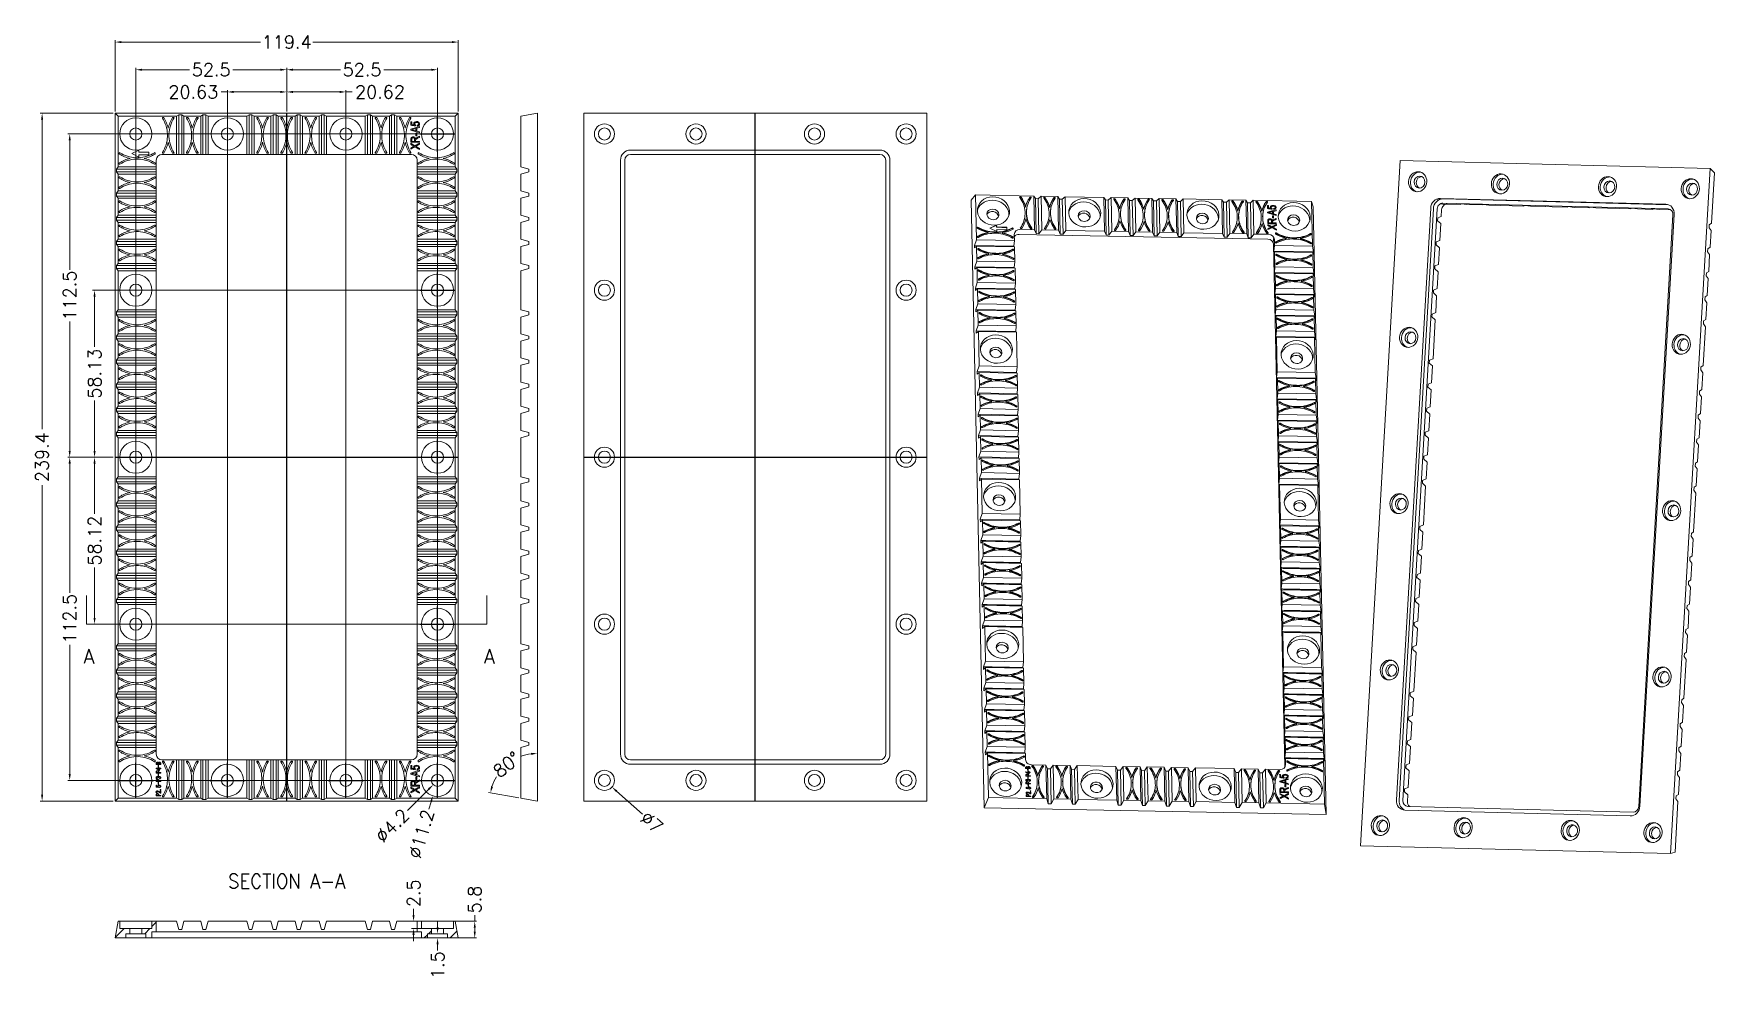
# Model space of a CAD drawing. Header units: inches. Extents: x 1726 to 2311, y 431 to 759.
import ezdxf
from ezdxf.lldxf.tags import DXFTag

# ---------------------------------------------------------------- set-up
doc = ezdxf.new("R2010")
doc.units = ezdxf.units.IN
doc.layers.add('1', color=7, linetype='Continuous', true_color=0xffffff)
doc.layers.add('3', color=7, linetype='Continuous', true_color=0xffffff)
doc.styles.add('chinesef_fs', font='simplex.shx', dxfattribs={"bigfont": 'gbcbig.shx'})
doc.styles.add('ROMANC', font='romanc.shx', dxfattribs={"bigfont": 'gbcbig.shx'})
tags = doc.linetypes.add('CENTER', pattern=[2, 1.25, -0.25, 0.25, -0.25]).pattern_tags.tags
tags[10:11] = [DXFTag(74, 4), DXFTag(75, 0), DXFTag(340, '0'), DXFTag(46, 0.0), DXFTag(50, 0.0), DXFTag(44, 0.0), DXFTag(45, 0.0)]
tags[8:9] = [DXFTag(74, 4), DXFTag(75, 0), DXFTag(340, '0'), DXFTag(46, 0.0), DXFTag(50, 0.0), DXFTag(44, 0.0), DXFTag(45, 0.0)]
tags[6:7] = [DXFTag(74, 4), DXFTag(75, 0), DXFTag(340, '0'), DXFTag(46, 0.0), DXFTag(50, 0.0), DXFTag(44, 0.0), DXFTag(45, 0.0)]
tags[4:5] = [DXFTag(74, 4), DXFTag(75, 0), DXFTag(340, '0'), DXFTag(46, 0.0), DXFTag(50, 0.0), DXFTag(44, 0.0), DXFTag(45, 0.0)]
tags = doc.linetypes.add('PHANTOM', pattern=[50.5, 18, -6.5, 6.5, -6.5, 6.5, -6.5]).pattern_tags.tags
tags[14:15] = [DXFTag(74, 4), DXFTag(75, 0), DXFTag(340, '0'), DXFTag(46, 0.0), DXFTag(50, 0.0), DXFTag(44, 0.0), DXFTag(45, 0.0)]
tags[12:13] = [DXFTag(74, 4), DXFTag(75, 0), DXFTag(340, '0'), DXFTag(46, 0.0), DXFTag(50, 0.0), DXFTag(44, 0.0), DXFTag(45, 0.0)]
tags[10:11] = [DXFTag(74, 4), DXFTag(75, 0), DXFTag(340, '0'), DXFTag(46, 0.0), DXFTag(50, 0.0), DXFTag(44, 0.0), DXFTag(45, 0.0)]
tags[8:9] = [DXFTag(74, 4), DXFTag(75, 0), DXFTag(340, '0'), DXFTag(46, 0.0), DXFTag(50, 0.0), DXFTag(44, 0.0), DXFTag(45, 0.0)]
tags[6:7] = [DXFTag(74, 4), DXFTag(75, 0), DXFTag(340, '0'), DXFTag(46, 0.0), DXFTag(50, 0.0), DXFTag(44, 0.0), DXFTag(45, 0.0)]
tags[4:5] = [DXFTag(74, 4), DXFTag(75, 0), DXFTag(340, '0'), DXFTag(46, 0.0), DXFTag(50, 0.0), DXFTag(44, 0.0), DXFTag(45, 0.0)]
doc.dimstyles.new('YanXiu', dxfattribs={"dimtxt": 4.5, "dimasz": 2.2, "dimexe": 0.66, "dimexo": 0.66, "dimgap": 0.66, "dimtad": 0, "dimdsep": 46, "dimtxsty": 'ROMANC', "dimcen": 0, "dimclrd": 256, "dimclre": 131, "dimclrt": 42, "dimazin": 2, "dimtfac": 1, "dimtofl": 0, "dimtmove": 0, "dimatfit": 3, "dimfxl": 1, "dimlwd": 5, "dimlwe": 5, "dimarcsym": 0})

msp = doc.modelspace()

# ---------------------------------------------------------------- texts
at = {"layer": '1', "color": 5, "linetype": 'Continuous', "lineweight": 13, "char_height": 5, "line_spacing_factor": 0.903614, "style": 'chinesef_fs'}
for s, insert, attachment_point in [('\\W0.9844;A', (1743.41, 540.025), 7), ('\\W0.9844;A', (1882.808, 540.025), 7), ('\\W0.9239;SECTION \\H5.00;A-A\\H5.00;', (1814.136, 461.791), 8)]:
    msp.add_mtext(s, dxfattribs=dict(at, insert=insert, attachment_point=attachment_point))

# ---------------------------------------------------------------- blocks, each defined once
blk = doc.blocks.new('*D42')
at = {"color": 131, "lineweight": 5}
for p, q in [((1753.78, 731.57), (1728.36, 731.57)), ((1753.78, 492.17), (1728.36, 492.17))]:
    blk.add_line(p, q, dxfattribs=at)
at = {"lineweight": 5}
for p, q in [((1729.02, 729.37), (1729.02, 621.64)), ((1729.02, 494.37), (1729.02, 602.1))]:
    blk.add_line(p, q, dxfattribs=at)
for points in [[(1728.65, 729.37), (1729.38, 729.37), (1729.02, 731.57)], [(1728.65, 494.37), (1729.38, 494.37), (1729.02, 492.17)]]:
    blk.add_solid(points)
at = {"layer": 'Defpoints', "color": 0}
for p in [(1729.02, 731.57), (1754.44, 731.57), (1754.44, 492.17)]:
    blk.add_point(p, dxfattribs=at)
at = {"color": 42, "insert": (1729.02, 611.87), "char_height": 4.5, "attachment_point": 5, "rotation": 90, "style": 'ROMANC'}
blk.add_mtext('239.4', dxfattribs=at)
blk = doc.blocks.new('*D43')
at = {"color": 131, "lineweight": 5}
for p, q in [((1754.44, 732.23), (1754.44, 757.02)), ((1873.84, 732.23), (1873.84, 757.02))]:
    blk.add_line(p, q, dxfattribs=at)
at = {"lineweight": 5}
for p, q in [((1756.64, 756.36), (1805.01, 756.36)), ((1871.64, 756.36), (1823.26, 756.36))]:
    blk.add_line(p, q, dxfattribs=at)
for points in [[(1756.64, 756.72), (1756.64, 755.99), (1754.44, 756.36)], [(1871.64, 756.72), (1871.64, 755.99), (1873.84, 756.36)]]:
    blk.add_solid(points)
at = {"layer": 'Defpoints', "color": 0}
for p in [(1873.84, 756.36), (1754.44, 731.57), (1873.84, 731.57)]:
    blk.add_point(p, dxfattribs=at)
at = {"color": 42, "insert": (1814.14, 756.36), "char_height": 4.5, "attachment_point": 5, "style": 'ROMANC'}
blk.add_mtext('119.4', dxfattribs=at)
blk = doc.blocks.new('*D44')
at = {"color": 131, "lineweight": 5}
for p, q in [((1753.78, 611.87), (1737.97, 611.87)), ((1865.97, 499.37), (1737.97, 499.37))]:
    blk.add_line(p, q, dxfattribs=at)
at = {"lineweight": 5}
for p, q in [((1738.63, 609.67), (1738.63, 564.64)), ((1738.63, 501.57), (1738.63, 546.6))]:
    blk.add_line(p, q, dxfattribs=at)
for points in [[(1738.26, 609.67), (1738.99, 609.67), (1738.63, 611.87)], [(1738.26, 501.57), (1738.99, 501.57), (1738.63, 499.37)]]:
    blk.add_solid(points)
at = {"layer": 'Defpoints', "color": 0}
for p in [(1738.63, 611.87), (1754.44, 611.87), (1866.63, 499.37)]:
    blk.add_point(p, dxfattribs=at)
at = {"color": 42, "insert": (1738.63, 555.62), "char_height": 4.5, "attachment_point": 5, "rotation": 90, "style": 'ROMANC'}
blk.add_mtext('112.5', dxfattribs=at)
blk = doc.blocks.new('*D45')
at = {"color": 131, "lineweight": 5}
for p, q in [((1865.97, 724.37), (1737.97, 724.37)), ((1753.78, 611.87), (1737.97, 611.87))]:
    blk.add_line(p, q, dxfattribs=at)
at = {"lineweight": 5}
for p, q in [((1738.63, 722.17), (1738.63, 677.14)), ((1738.63, 614.07), (1738.63, 659.1))]:
    blk.add_line(p, q, dxfattribs=at)
for points in [[(1738.26, 722.17), (1738.99, 722.17), (1738.63, 724.37)], [(1738.26, 614.07), (1738.99, 614.07), (1738.63, 611.87)]]:
    blk.add_solid(points)
at = {"layer": 'Defpoints', "color": 0}
for p in [(1866.63, 724.37), (1738.63, 611.87), (1754.44, 611.87)]:
    blk.add_point(p, dxfattribs=at)
at = {"color": 42, "insert": (1738.63, 668.12), "char_height": 4.5, "attachment_point": 5, "rotation": 90, "style": 'ROMANC'}
blk.add_mtext('112.5', dxfattribs=at)
blk = doc.blocks.new('*D46')
at = {"color": 131, "lineweight": 5}
for p, q in [((1753.78, 611.87), (1746.61, 611.87)), ((1865.97, 553.75), (1746.61, 553.75))]:
    blk.add_line(p, q, dxfattribs=at)
at = {"lineweight": 5}
for p, q in [((1747.27, 609.67), (1747.27, 592.15)), ((1747.27, 555.95), (1747.27, 573.47))]:
    blk.add_line(p, q, dxfattribs=at)
for points in [[(1746.91, 609.67), (1747.64, 609.67), (1747.27, 611.87)], [(1746.91, 555.95), (1747.64, 555.95), (1747.27, 553.75)]]:
    blk.add_solid(points)
at = {"layer": 'Defpoints', "color": 0}
for p in [(1747.27, 611.87), (1754.44, 611.87), (1866.63, 553.75)]:
    blk.add_point(p, dxfattribs=at)
at = {"color": 42, "insert": (1747.27, 582.81), "char_height": 4.5, "attachment_point": 5, "rotation": 90, "style": 'ROMANC'}
blk.add_mtext('58.12', dxfattribs=at)
blk = doc.blocks.new('*D47')
at = {"color": 131, "lineweight": 5}
for p, q in [((1865.97, 670), (1746.61, 670)), ((1753.78, 611.87), (1746.61, 611.87))]:
    blk.add_line(p, q, dxfattribs=at)
at = {"lineweight": 5}
for p, q in [((1747.27, 667.8), (1747.27, 650.27)), ((1747.27, 614.07), (1747.27, 631.59))]:
    blk.add_line(p, q, dxfattribs=at)
for points in [[(1746.91, 667.8), (1747.64, 667.8), (1747.27, 670)], [(1746.91, 614.07), (1747.64, 614.07), (1747.27, 611.87)]]:
    blk.add_solid(points)
at = {"layer": 'Defpoints', "color": 0}
for p in [(1866.63, 670), (1747.27, 611.87), (1754.44, 611.87)]:
    blk.add_point(p, dxfattribs=at)
at = {"color": 42, "insert": (1747.27, 640.93), "char_height": 4.5, "attachment_point": 5, "rotation": 90, "style": 'ROMANC'}
blk.add_mtext('58.13', dxfattribs=at)
blk = doc.blocks.new('*D48')
at = {"color": 131, "lineweight": 5}
for p, q in [((1761.63, 500.03), (1761.63, 747.39)), ((1814.14, 732.23), (1814.14, 747.39))]:
    blk.add_line(p, q, dxfattribs=at)
at = {"lineweight": 5}
for p, q in [((1763.83, 746.73), (1780.37, 746.73)), ((1811.94, 746.73), (1795.4, 746.73))]:
    blk.add_line(p, q, dxfattribs=at)
for points in [[(1763.83, 747.1), (1763.83, 746.37), (1761.63, 746.73)], [(1811.94, 747.1), (1811.94, 746.37), (1814.14, 746.73)]]:
    blk.add_solid(points)
at = {"layer": 'Defpoints', "color": 0}
for p in [(1814.14, 746.73), (1814.14, 731.57), (1761.63, 499.37)]:
    blk.add_point(p, dxfattribs=at)
at = {"color": 42, "insert": (1787.88, 746.73), "char_height": 4.5, "attachment_point": 5, "style": 'ROMANC'}
blk.add_mtext('52.5', dxfattribs=at)
blk = doc.blocks.new('*D49')
at = {"color": 131, "lineweight": 5}
for p, q in [((1814.14, 732.23), (1814.14, 739.67)), ((1834.75, 500.03), (1834.75, 739.67))]:
    blk.add_line(p, q, dxfattribs=at)
at = {"lineweight": 5}
for p, q in [((1816.34, 739.01), (1832.55, 739.01)), ((1834.75, 739.01), (1836.95, 739.01))]:
    blk.add_line(p, q, dxfattribs=at)
for points in [[(1816.34, 739.37), (1816.34, 738.64), (1814.14, 739.01)], [(1832.55, 739.37), (1832.55, 738.64), (1834.75, 739.01)]]:
    blk.add_solid(points)
at = {"layer": 'Defpoints', "color": 0}
for p in [(1814.14, 739.01), (1814.14, 731.57), (1834.75, 499.37)]:
    blk.add_point(p, dxfattribs=at)
at = {"color": 42, "insert": (1846.61, 739.01), "char_height": 4.5, "attachment_point": 5, "style": 'ROMANC'}
blk.add_mtext('20.62', dxfattribs=at)
blk = doc.blocks.new('*D50')
at = {"color": 131, "lineweight": 5}
for p, q in [((1814.14, 732.23), (1814.14, 747.39)), ((1866.63, 500.03), (1866.63, 747.39))]:
    blk.add_line(p, q, dxfattribs=at)
at = {"lineweight": 5}
for p, q in [((1816.34, 746.73), (1832.87, 746.73)), ((1864.43, 746.73), (1847.9, 746.73))]:
    blk.add_line(p, q, dxfattribs=at)
for points in [[(1816.34, 747.1), (1816.34, 746.37), (1814.14, 746.73)], [(1864.43, 747.1), (1864.43, 746.37), (1866.63, 746.73)]]:
    blk.add_solid(points)
at = {"layer": 'Defpoints', "color": 0}
for p in [(1814.14, 746.73), (1814.14, 731.57), (1866.63, 499.37)]:
    blk.add_point(p, dxfattribs=at)
at = {"color": 42, "insert": (1840.38, 746.73), "char_height": 4.5, "attachment_point": 5, "style": 'ROMANC'}
blk.add_mtext('52.5', dxfattribs=at)
blk = doc.blocks.new('*D51')
at = {"lineweight": 5}
for p, q in [((1793.5, 739.01), (1791.3, 739.01)), ((1811.94, 739.01), (1795.7, 739.01))]:
    blk.add_line(p, q, dxfattribs=at)
at = {"color": 131, "lineweight": 5}
for p, q in [((1793.5, 500.03), (1793.5, 739.67)), ((1814.14, 732.23), (1814.14, 739.67))]:
    blk.add_line(p, q, dxfattribs=at)
for points in [[(1795.7, 739.37), (1795.7, 738.64), (1793.5, 739.01)], [(1811.94, 739.37), (1811.94, 738.64), (1814.14, 739.01)]]:
    blk.add_solid(points)
at = {"layer": 'Defpoints', "color": 0}
for p in [(1814.14, 739.01), (1814.14, 731.57), (1793.5, 499.37)]:
    blk.add_point(p, dxfattribs=at)
at = {"color": 42, "insert": (1781.64, 739.01), "char_height": 4.5, "attachment_point": 5, "style": 'ROMANC'}
blk.add_mtext('20.63', dxfattribs=at)
blk = doc.blocks.new('*D52')
at = {"lineweight": 5}
blk.add_line((1856.19, 488.92), (1863.59, 496.33), dxfattribs=at)
blk.add_solid([(1863.33, 496.59), (1863.85, 496.07), (1865.15, 497.88)])
at = {"layer": 'Defpoints', "color": 0}
for p in [(1865.15, 497.88), (1868.11, 500.86)]:
    blk.add_point(p, dxfattribs=at)
at = {"color": 42, "insert": (1850.87, 483.6), "char_height": 4.5, "attachment_point": 5, "rotation": 45.02303, "style": 'ROMANC'}
blk.add_mtext('∅4.2', dxfattribs=at)
blk = doc.blocks.new('*D53')
at = {"lineweight": 5}
blk.add_line((1863.6, 489.37), (1864.37, 491.9), dxfattribs=at)
blk.add_solid([(1864.02, 492.01), (1864.72, 491.8), (1865.01, 494.01)])
at = {"layer": 'Defpoints', "color": 0}
for p in [(1868.25, 504.73), (1865.01, 494.01)]:
    blk.add_point(p, dxfattribs=at)
at = {"color": 42, "insert": (1860.99, 480.74), "char_height": 4.5, "attachment_point": 5, "rotation": 73.15507, "style": 'ROMANC'}
blk.add_mtext('∅11.2', dxfattribs=at)
blk = doc.blocks.new('*D54')
at = {"lineweight": 5}
for p, q in [((1879.59, 450.31), (1879.59, 452.51)), ((1879.59, 446.71), (1879.59, 448.11))]:
    blk.add_line(p, q, dxfattribs=at)
at = {"color": 131, "lineweight": 5}
for p, q in [((1867.29, 450.31), (1880.25, 450.31)), ((1873.33, 444.51), (1880.25, 444.51))]:
    blk.add_line(p, q, dxfattribs=at)
for points in [[(1879.23, 448.11), (1879.96, 448.11), (1879.59, 450.31)], [(1879.23, 446.71), (1879.96, 446.71), (1879.59, 444.51)]]:
    blk.add_solid(points)
at = {"layer": 'Defpoints', "color": 0}
for p in [(1866.63, 450.31), (1879.59, 450.31), (1872.67, 444.51)]:
    blk.add_point(p, dxfattribs=at)
at = {"color": 42, "insert": (1879.59, 457.89), "char_height": 4.5, "attachment_point": 5, "rotation": 90, "style": 'ROMANC'}
blk.add_mtext('5.8', dxfattribs=at)
blk = doc.blocks.new('*D55')
at = {"color": 131, "lineweight": 5}
for p, q in [((1865.87, 446.01), (1867.32, 446.01)), ((1865.87, 444.51), (1867.32, 444.51))]:
    blk.add_line(p, q, dxfattribs=at)
at = {"lineweight": 5}
for p, q in [((1866.66, 448.21), (1866.66, 450.41)), ((1866.66, 442.31), (1866.66, 440.11))]:
    blk.add_line(p, q, dxfattribs=at)
for points in [[(1866.29, 448.21), (1867.02, 448.21), (1866.66, 446.01)], [(1866.29, 442.31), (1867.02, 442.31), (1866.66, 444.51)]]:
    blk.add_solid(points)
at = {"layer": 'Defpoints', "color": 0}
for p in [(1865.21, 446.01), (1865.21, 444.51), (1866.66, 444.51)]:
    blk.add_point(p, dxfattribs=at)
at = {"color": 42, "insert": (1866.66, 435.06), "char_height": 4.5, "attachment_point": 5, "rotation": 90, "style": 'ROMANC'}
blk.add_mtext('1.5', dxfattribs=at)
blk = doc.blocks.new('*D56')
at = {"lineweight": 5}
for p, q in [((1858.29, 452.51), (1858.29, 454.71)), ((1858.29, 445.61), (1858.29, 443.41))]:
    blk.add_line(p, q, dxfattribs=at)
at = {"color": 131, "lineweight": 5}
for p, q in [((1861.36, 450.31), (1857.63, 450.31)), ((1861.36, 447.81), (1857.63, 447.81))]:
    blk.add_line(p, q, dxfattribs=at)
for points in [[(1857.92, 452.51), (1858.65, 452.51), (1858.29, 450.31)], [(1857.92, 445.61), (1858.65, 445.61), (1858.29, 447.81)]]:
    blk.add_solid(points)
at = {"layer": 'Defpoints', "color": 0}
for p in [(1858.29, 450.31), (1862.02, 450.31), (1862.02, 447.81)]:
    blk.add_point(p, dxfattribs=at)
at = {"color": 42, "insert": (1858.29, 460.09), "char_height": 4.5, "attachment_point": 5, "rotation": 90, "style": 'ROMANC'}
blk.add_mtext('2.5', dxfattribs=at)
blk = doc.blocks.new('*D57')
at = {"color": 131, "lineweight": 5}
blk.add_line((1894.95, 493.31), (1884.42, 495.17), dxfattribs=at)
at = {"lineweight": 5}
for start, end in [(97.60655, 110.69877), (149.30123, 162.39345)]:
    blk.add_arc((1901.4, 492.17), 16.58, start, end, dxfattribs=at)
for points in [[(1899.18, 508.97), (1899.23, 508.24), (1901.4, 508.75)], [(1885.95, 497.1), (1885.24, 497.27), (1885.07, 495.05)]]:
    blk.add_solid(points)
at = {"layer": 'Defpoints', "color": 0}
for p in [(1901.4, 731.57), (1893.96, 506.99), (1895.6, 493.19), (1901.4, 492.17), (1901.4, 492.17)]:
    blk.add_point(p, dxfattribs=at)
at = {"color": 42, "insert": (1890.74, 504.87), "char_height": 4.5, "attachment_point": 5, "rotation": 40, "style": 'ROMANC'}
blk.add_mtext('80°', dxfattribs=at)
blk = doc.blocks.new('*D58')
at = {"lineweight": 5}
blk.add_line((1937.96, 487.62), (1928.98, 495.59), dxfattribs=at)
blk.add_solid([(1929.22, 495.86), (1928.74, 495.31), (1927.34, 497.05)])
at = {"layer": 'Defpoints', "color": 0}
for p in [(1922.1, 501.69), (1927.34, 497.05)]:
    blk.add_point(p, dxfattribs=at)
at = {"color": 42, "insert": (1941.18, 484.76), "char_height": 4.5, "attachment_point": 5, "rotation": 318.4177, "style": 'ROMANC'}
blk.add_mtext('∅7', dxfattribs=at)

# ---------------------------------------------------------------- dimensions: what is measured, and where the dimension line sits
dim = msp.add_linear_dim(base=(1873.835, 756.357), p1=(1754.437, 731.569), p2=(1873.835, 731.569), dimstyle='YanXiu')
dim.commit()
dim.dimension.update_dxf_attribs({"geometry": '*D43', "text_midpoint": (1814.136, 756.357)})
for p1, picture, middle in [((1761.63, 499.37), '*D48', (1787.883, 746.733)), ((1866.63, 499.37), '*D50', (1840.383, 746.733))]:
    dim = msp.add_linear_dim(base=(1814.136, 746.733), p1=p1, p2=(1814.136, 731.569), text='52.5', dimstyle='YanXiu')
    dim.commit()
    dim.dimension.update_dxf_attribs({"geometry": picture, "text_midpoint": middle})
for p1, picture, middle in [((1793.505, 499.37), '*D51', (1781.645, 739.005)), ((1834.755, 499.37), '*D49', (1846.615, 739.005))]:
    dim = msp.add_linear_dim(base=(1814.136, 739.005), p1=p1, p2=(1814.136, 731.569), dimstyle='YanXiu')
    dim.commit()
    dim.dimension.update_dxf_attribs({"geometry": picture, "text_midpoint": middle, "dimtype": 160})
dim = msp.add_linear_dim(base=(1729.015, 731.569), p1=(1754.437, 492.171), p2=(1754.437, 731.569), angle=90, dimstyle='YanXiu')
dim.commit()
dim.dimension.update_dxf_attribs({"geometry": '*D42', "text_midpoint": (1729.015, 611.87), "dimtype": 160})
dim = msp.add_angular_dim_2l(base=(1893.956, 506.991), line1=((1901.398, 492.171), (1901.398, 731.569)), line2=((1901.398, 492.171), (1895.598, 493.194)), dimstyle='YanXiu')
dim.commit()
dim.dimension.update_dxf_attribs({"geometry": '*D57', "text_midpoint": (1890.739, 504.875)})
for base, p1, p2, picture, middle in [((1738.628, 611.87), (1866.63, 724.37), (1754.437, 611.87), '*D45', (1738.628, 668.12)), ((1747.272695, 611.870281), (1866.629868, 669.995285), (1754.437012, 611.870281), '*D47', (1747.272695, 640.932783)), ((1738.628, 611.87), (1866.63, 499.37), (1754.437, 611.87), '*D44', (1738.628, 555.62)), ((1747.272695, 611.870281), (1866.629868, 553.745283), (1754.437012, 611.870281), '*D46', (1747.272695, 582.807782)), ((1858.286, 450.311), (1862.018, 447.811), (1862.018, 450.311), '*D56', (1858.286, 460.085)), ((1879.594, 450.311), (1872.672, 444.511), (1866.63, 450.311), '*D54', (1879.594, 457.885)), ((1866.657, 444.511), (1865.207, 446.011), (1865.207, 444.511), '*D55', (1866.657, 435.058))]:
    dim = msp.add_linear_dim(base=base, p1=p1, p2=p2, angle=90, dimstyle='YanXiu')
    dim.commit()
    dim.dimension.update_dxf_attribs({"geometry": picture, "text_midpoint": middle})
for p1, p2, picture, middle in [((1868.253, 504.73), (1865.007, 494.011), '*D53', (1860.99, 480.742)), ((1868.114, 500.856), (1865.146, 497.885), '*D52', (1850.873, 483.601)), ((1922.1, 501.693), (1927.336, 497.047), '*D58', (1941.183, 484.761))]:
    dim = msp.add_diameter_dim_2p(p1=p1, p2=p2, dimstyle='YanXiu')
    dim.commit()
    dim.dimension.update_dxf_attribs({"geometry": picture, "text_midpoint": middle, "dimtype": 163})

# ---------------------------------------------------------------- hatches: boundary and pattern name
at = {"layer": '3', "linetype": 'Continuous', "lineweight": 13}
h = msp.add_hatch(dxfattribs=at)
h.set_pattern_fill('ANSI31', color=155, scale=2, style=0)
h.set_pattern_definition([(45, (1433.585, -2049.3835), (-4.490128, 4.490128), [])])
h.paths.add_polyline_path([(1755.46, 450.311), (1754.437, 444.511), (1758.13, 444.511), (1758.13, 446.011), (1759.53, 446.011), (1759.53, 447.811), (1756.03, 447.811), (1756.03, 450.311)])
h.paths.add_polyline_path([(1861.036, 446.711), (1861.036, 444.511), (1863.13, 444.511), (1863.13, 446.011), (1864.53, 446.011), (1864.53, 447.811), (1861.03, 447.811), (1861.03, 450.311), (1859.536, 450.311), (1859.536, 446.711)])
h.paths.add_polyline_path([(1765.13, 446.011), (1765.13, 444.511), (1767.236, 444.511), (1767.236, 446.711), (1768.736, 446.711), (1768.736, 450.311), (1767.23, 450.311), (1767.23, 447.811), (1763.73, 447.811), (1763.73, 446.011)])
h.paths.add_polyline_path([(1870.13, 446.011), (1870.13, 444.511), (1873.835, 444.511), (1872.813, 450.311), (1872.23, 450.311), (1872.23, 447.811), (1868.73, 447.811), (1868.73, 446.011)])

# ---------------------------------------------------------------- linework, layer by layer
at = {"layer": '1', "color": 32, "linetype": 'Continuous', "lineweight": 13}
for p, q in [((1744.437, 563.745), (1744.437, 553.745)), ((1883.835, 563.745), (1883.835, 553.745))]:
    msp.add_line(p, q, dxfattribs=at)
at = {"layer": '1', "color": 32, "linetype": 'PHANTOM', "lineweight": 13}
msp.add_line((1883.835, 553.745), (1744.437, 553.745), dxfattribs=at)
at = {"layer": '1', "color": 7, "linetype": 'Continuous', "lineweight": 18}
for p, q in [((1755.46, 450.311), (1754.437, 444.511)), ((1756.03, 450.311), (1755.46, 450.311)), ((1756.03, 447.811), (1756.03, 450.311)), ((1759.53, 447.811), (1756.03, 447.811)), ((1758.13, 444.511), (1758.13, 446.011)), ((1758.13, 446.011), (1759.53, 446.011)), ((1759.53, 446.011), (1759.53, 447.811)), ((1767.23, 447.811), (1763.73, 447.811)), ((1763.73, 447.811), (1763.73, 446.011)), ((1763.73, 446.011), (1765.13, 446.011)), ((1765.13, 446.011), (1765.13, 444.511)), ((1768.736, 450.311), (1767.23, 450.311)), ((1767.23, 450.311), (1767.23, 447.811)), ((1767.236, 444.511), (1767.236, 446.711)), ((1767.236, 446.711), (1768.736, 446.711)), ((1768.736, 446.711), (1768.736, 450.311)), ((1861.03, 450.311), (1859.536, 450.311)), ((1859.536, 450.311), (1859.536, 446.711)), ((1859.536, 446.711), (1861.036, 446.711)), ((1861.03, 447.811), (1861.03, 450.311)), ((1864.53, 447.811), (1861.03, 447.811)), ((1861.036, 446.711), (1861.036, 444.511)), ((1863.13, 444.511), (1863.13, 446.011)), ((1863.13, 446.011), (1864.53, 446.011)), ((1864.53, 446.011), (1864.53, 447.811)), ((1872.23, 447.811), (1868.73, 447.811)), ((1868.73, 447.811), (1868.73, 446.011)), ((1868.73, 446.011), (1870.13, 446.011)), ((1870.13, 446.011), (1870.13, 444.511)), ((1872.813, 450.311), (1872.23, 450.311)), ((1872.23, 450.311), (1872.23, 447.811)), ((1873.835, 444.511), (1872.813, 450.311)), ((1754.437, 444.511), (1758.13, 444.511)), ((1765.13, 444.511), (1767.236, 444.511)), ((1861.036, 444.511), (1863.13, 444.511)), ((1870.13, 444.511), (1873.835, 444.511))]:
    msp.add_line(p, q, dxfattribs=at)
at = {"layer": '3', "color": 7, "linetype": 'Continuous', "lineweight": 18}
for p, q in [((1754.437, 731.569), (1755.46, 730.547)), ((1754.437, 731.569), (1754.437, 492.171)), ((1873.835, 731.569), (1754.437, 731.569)), ((1873.835, 731.569), (1872.813, 730.547)), ((1873.835, 492.171), (1873.835, 731.569)), ((1901.398, 731.569), (1895.598, 730.547)), ((1901.398, 492.171), (1901.398, 731.569)), ((1917.513, 492.171), (1917.513, 731.569)), ((1917.513, 731.569), (2036.911, 731.569)), ((2036.911, 731.569), (2036.911, 492.171)), ((1755.46, 730.547), (1775.828, 730.547)), ((1755.46, 712.927), (1755.46, 730.547)), ((1771.019, 730.147), (1771.256, 730.147)), ((1774.539, 730.147), (1774.776, 730.147)), ((1776.597, 731.04), (1775.828, 730.547)), ((1775.828, 717.27), (1775.828, 730.547)), ((1777.597, 731.04), (1776.597, 731.04)), ((1776.597, 731.04), (1776.597, 717.27)), ((1777.597, 717.27), (1777.597, 731.04)), ((1778.366, 730.547), (1777.597, 731.04)), ((1778.366, 730.547), (1784.228, 730.547)), ((1778.366, 717.27), (1778.366, 730.547)), ((1779.419, 730.147), (1779.656, 730.147)), ((1782.939, 730.147), (1783.176, 730.147)), ((1784.997, 731.04), (1784.228, 730.547)), ((1784.228, 717.27), (1784.228, 730.547)), ((1784.997, 731.04), (1784.997, 717.27)), ((1785.997, 731.04), (1784.997, 731.04)), ((1785.997, 717.27), (1785.997, 731.04)), ((1786.766, 730.547), (1785.997, 731.04)), ((1786.766, 730.547), (1800.266, 730.547)), ((1786.766, 717.27), (1786.766, 730.547)), ((1801.035, 731.04), (1800.266, 730.547)), ((1800.266, 730.547), (1800.266, 717.27)), ((1802.035, 731.04), (1801.035, 731.04)), ((1801.035, 731.04), (1801.035, 717.27)), ((1802.035, 717.27), (1802.035, 731.04)), ((1802.804, 730.547), (1802.035, 731.04)), ((1802.804, 730.547), (1808.666, 730.547)), ((1802.804, 730.547), (1802.804, 717.27)), ((1803.856, 730.147), (1804.093, 730.147)), ((1807.377, 730.147), (1807.614, 730.147)), ((1809.435, 731.04), (1808.666, 730.547)), ((1808.666, 730.547), (1808.666, 717.27)), ((1809.435, 731.04), (1809.435, 717.27)), ((1810.435, 731.04), (1809.435, 731.04)), ((1811.204, 730.547), (1810.435, 731.04)), ((1810.435, 717.27), (1810.435, 731.04)), ((1811.204, 730.547), (1817.066, 730.547)), ((1811.204, 730.547), (1811.204, 717.27)), ((1812.256, 730.147), (1812.493, 730.147)), ((1815.777, 730.147), (1816.014, 730.147)), ((1817.835, 731.04), (1817.066, 730.547)), ((1817.066, 717.27), (1817.066, 730.547)), ((1818.835, 731.04), (1817.835, 731.04)), ((1817.835, 731.04), (1817.835, 717.27)), ((1818.835, 717.27), (1818.835, 731.04)), ((1819.604, 730.547), (1818.835, 731.04)), ((1819.604, 730.547), (1825.466, 730.547)), ((1819.604, 717.27), (1819.604, 730.547)), ((1820.656, 730.147), (1820.893, 730.147)), ((1824.177, 730.147), (1824.414, 730.147)), ((1826.235, 731.04), (1825.466, 730.547)), ((1825.466, 717.27), (1825.466, 730.547)), ((1827.235, 731.04), (1826.235, 731.04)), ((1826.235, 731.04), (1826.235, 717.27)), ((1827.235, 717.27), (1827.235, 731.04)), ((1828.004, 730.547), (1827.235, 731.04)), ((1828.004, 730.547), (1841.506, 730.547)), ((1828.004, 717.27), (1828.004, 730.547)), ((1842.275, 731.04), (1841.506, 730.547)), ((1841.506, 730.547), (1841.506, 717.27)), ((1842.275, 731.04), (1842.275, 717.27)), ((1843.275, 731.04), (1842.275, 731.04)), ((1843.275, 717.27), (1843.275, 731.04)), ((1844.044, 730.547), (1843.275, 731.04)), ((1844.044, 730.547), (1849.906, 730.547)), ((1844.044, 730.547), (1844.044, 717.27)), ((1845.096, 730.147), (1845.333, 730.147)), ((1848.617, 730.147), (1848.854, 730.147)), ((1850.675, 731.04), (1849.906, 730.547)), ((1849.906, 730.547), (1849.906, 717.27)), ((1850.675, 731.04), (1850.675, 717.27)), ((1851.675, 731.04), (1850.675, 731.04)), ((1851.675, 717.27), (1851.675, 731.04)), ((1852.444, 730.547), (1851.675, 731.04)), ((1852.444, 730.547), (1872.813, 730.547)), ((1852.444, 730.547), (1852.444, 717.27)), ((1853.496, 730.147), (1853.733, 730.147)), ((1857.017, 730.147), (1857.254, 730.147)), ((1872.813, 730.547), (1872.813, 712.927)), ((1895.598, 730.547), (1895.598, 712.927)), ((1755.86, 717.5), (1755.86, 717.736)), ((1755.86, 713.979), (1755.86, 714.216)), ((1762.636, 718.791), (1760.195, 717.57)), ((1760.195, 717.57), (1762.636, 716.35)), ((1762.636, 718.07), (1762.636, 718.791)), ((1766.136, 718.07), (1762.636, 718.07)), ((1762.636, 716.35), (1762.636, 717.07)), ((1762.636, 717.07), (1766.136, 717.07)), ((1766.136, 717.07), (1766.136, 718.07)), ((1768.336, 717.736), (1768.336, 717.5)), ((1768.336, 714.216), (1768.336, 713.979)), ((1768.736, 712.927), (1768.736, 715.27)), ((1770.736, 717.27), (1775.828, 717.27)), ((1771.256, 717.67), (1771.019, 717.67)), ((1774.776, 717.67), (1774.539, 717.67)), ((1775.828, 717.27), (1776.597, 717.27)), ((1776.597, 717.27), (1777.597, 717.27)), ((1777.597, 717.27), (1778.366, 717.27)), ((1778.366, 717.27), (1784.228, 717.27)), ((1779.656, 717.67), (1779.419, 717.67)), ((1783.176, 717.67), (1782.939, 717.67)), ((1784.228, 717.27), (1784.997, 717.27)), ((1784.997, 717.27), (1785.997, 717.27)), ((1785.997, 717.27), (1786.766, 717.27)), ((1786.766, 717.27), (1800.266, 717.27)), ((1800.266, 717.27), (1801.035, 717.27)), ((1801.035, 717.27), (1802.035, 717.27)), ((1802.035, 717.27), (1802.804, 717.27)), ((1802.804, 717.27), (1808.666, 717.27)), ((1804.093, 717.67), (1803.856, 717.67)), ((1807.614, 717.67), (1807.377, 717.67)), ((1808.666, 717.27), (1809.435, 717.27)), ((1809.435, 717.27), (1810.435, 717.27)), ((1810.435, 717.27), (1811.204, 717.27)), ((1811.204, 717.27), (1817.066, 717.27)), ((1812.493, 717.67), (1812.256, 717.67)), ((1816.014, 717.67), (1815.777, 717.67)), ((1817.066, 717.27), (1817.835, 717.27)), ((1817.835, 717.27), (1818.835, 717.27)), ((1818.835, 717.27), (1819.604, 717.27)), ((1819.604, 717.27), (1825.466, 717.27)), ((1820.893, 717.67), (1820.656, 717.67)), ((1824.414, 717.67), (1824.177, 717.67)), ((1825.466, 717.27), (1826.235, 717.27)), ((1826.235, 717.27), (1827.235, 717.27)), ((1827.235, 717.27), (1828.004, 717.27)), ((1828.004, 717.27), (1841.506, 717.27)), ((1841.506, 717.27), (1842.275, 717.27)), ((1842.275, 717.27), (1843.275, 717.27)), ((1843.275, 717.27), (1844.044, 717.27)), ((1844.044, 717.27), (1849.906, 717.27)), ((1845.333, 717.67), (1845.096, 717.67)), ((1848.854, 717.67), (1848.617, 717.67)), ((1849.906, 717.27), (1850.675, 717.27)), ((1850.675, 717.27), (1851.675, 717.27)), ((1851.675, 717.27), (1852.444, 717.27)), ((1852.444, 717.27), (1857.536, 717.27)), ((1853.733, 717.67), (1853.496, 717.67)), ((1857.254, 717.67), (1857.017, 717.67)), ((1859.536, 715.27), (1859.536, 712.927)), ((1859.936, 717.5), (1859.936, 717.736)), ((1859.936, 713.979), (1859.936, 714.216)), ((1872.413, 717.736), (1872.413, 717.5)), ((1872.413, 714.216), (1872.413, 713.979)), ((1930.312, 508.47), (1930.312, 715.27)), ((1931.812, 508.47), (1931.812, 715.27)), ((1933.812, 718.77), (2020.612, 718.77)), ((1933.812, 717.27), (2020.612, 717.27)), ((2022.612, 715.27), (2022.612, 508.47)), ((2024.112, 715.27), (2024.112, 508.47)), ((2187.859, 476.642), (2201.666, 715.087)), ((2201.666, 715.087), (2309.551, 712.328)), ((1755.46, 712.927), (1754.967, 712.158)), ((1754.967, 712.158), (1754.967, 711.158)), ((1768.736, 712.158), (1754.967, 712.158)), ((1754.967, 711.158), (1768.736, 711.158)), ((1754.967, 711.158), (1755.46, 710.389)), ((1755.46, 712.927), (1768.736, 712.927)), ((1755.46, 704.527), (1755.46, 710.389)), ((1755.46, 710.389), (1768.736, 710.389)), ((1755.86, 709.1), (1755.86, 709.336)), ((1768.336, 709.336), (1768.336, 709.1)), ((1768.736, 712.158), (1768.736, 712.927)), ((1768.736, 711.158), (1768.736, 712.158)), ((1768.736, 710.389), (1768.736, 711.158)), ((1768.736, 704.527), (1768.736, 710.389)), ((1859.536, 712.927), (1872.813, 712.927)), ((1859.536, 712.927), (1859.536, 712.158)), ((1873.306, 712.158), (1859.536, 712.158)), ((1859.536, 712.158), (1859.536, 711.158)), ((1859.536, 711.158), (1873.306, 711.158)), ((1859.536, 711.158), (1859.536, 710.389)), ((1859.536, 710.389), (1859.536, 704.527)), ((1859.536, 710.389), (1872.813, 710.389)), ((1859.936, 709.1), (1859.936, 709.336)), ((1872.413, 709.336), (1872.413, 709.1)), ((1873.306, 712.158), (1872.813, 712.927)), ((1872.813, 710.389), (1873.306, 711.158)), ((1872.813, 710.389), (1872.813, 704.527)), ((1873.306, 711.158), (1873.306, 712.158)), ((1898.395, 712.158), (1895.598, 712.927)), ((1895.598, 710.389), (1898.395, 711.158)), ((1895.598, 710.389), (1895.598, 704.527)), ((1898.395, 711.158), (1898.395, 712.158)), ((2309.551, 712.328), (2295.744, 473.884)), ((2309.551, 712.328), (2311.03, 710.834)), ((2310.014, 693.284), (2311.03, 710.834)), ((1755.46, 704.527), (1754.967, 703.758)), ((1768.736, 703.758), (1754.967, 703.758)), ((1754.967, 703.758), (1754.967, 702.758)), ((1754.967, 702.758), (1768.736, 702.758)), ((1754.967, 702.758), (1755.46, 701.989)), ((1755.46, 704.527), (1768.736, 704.527)), ((1755.46, 696.127), (1755.46, 701.989)), ((1755.46, 701.989), (1768.736, 701.989)), ((1755.86, 705.579), (1755.86, 705.816)), ((1768.336, 705.816), (1768.336, 705.579)), ((1768.736, 703.758), (1768.736, 704.527)), ((1768.736, 702.758), (1768.736, 703.758)), ((1768.736, 701.989), (1768.736, 702.758)), ((1768.736, 696.127), (1768.736, 701.989)), ((1859.536, 704.527), (1872.813, 704.527)), ((1859.536, 704.527), (1859.536, 703.758)), ((1873.306, 703.758), (1859.536, 703.758)), ((1859.536, 703.758), (1859.536, 702.758)), ((1859.536, 702.758), (1873.306, 702.758)), ((1859.536, 702.758), (1859.536, 701.989)), ((1859.536, 701.989), (1859.536, 696.127)), ((1859.536, 701.989), (1872.813, 701.989)), ((1859.936, 705.579), (1859.936, 705.816)), ((1872.413, 705.816), (1872.413, 705.579)), ((1873.306, 703.758), (1872.813, 704.527)), ((1872.813, 701.989), (1873.306, 702.758)), ((1872.813, 701.989), (1872.813, 696.127)), ((1873.306, 702.758), (1873.306, 703.758)), ((1898.395, 703.758), (1895.598, 704.527)), ((1895.598, 701.989), (1898.395, 702.758)), ((1895.598, 701.989), (1895.598, 696.127)), ((1898.395, 702.758), (1898.395, 703.758)), ((2052.374, 701.349), (2053.857, 703.137)), ((2053.857, 703.137), (2074.162, 702.748)), ((2054.191, 687.565), (2053.857, 703.137)), ((2069.348, 702.323), (2069.585, 702.318)), ((2069.375, 702.486), (2069.611, 702.482)), ((2069.664, 702.297), (2069.69, 702.46)), ((2072.798, 702.396), (2072.771, 702.232)), ((2072.858, 702.255), (2073.094, 702.251)), ((2072.885, 702.419), (2073.121, 702.414)), ((2074.705, 701.861), (2074.162, 702.748)), ((2074.414, 691.014), (2074.162, 702.748)), ((2076.692, 702.699), (2075.702, 701.842)), ((2076.692, 702.699), (2082.536, 702.587)), ((2076.944, 690.966), (2076.692, 702.699)), ((2077.722, 702.162), (2077.958, 702.157)), ((2077.749, 702.326), (2077.985, 702.321)), ((2078.038, 702.136), (2078.064, 702.3)), ((2081.172, 702.235), (2081.145, 702.072)), ((2081.232, 702.095), (2081.468, 702.09)), ((2081.259, 702.258), (2081.495, 702.254)), ((2082.787, 690.854), (2082.536, 702.587)), ((2083.079, 701.701), (2082.536, 702.587)), ((2085.066, 702.539), (2084.076, 701.682)), ((2085.066, 702.539), (2098.524, 702.28)), ((2085.317, 690.805), (2085.066, 702.539)), ((2099.067, 701.394), (2098.524, 702.28)), ((2098.524, 702.28), (2098.775, 690.547)), ((2101.054, 702.232), (2100.064, 701.375)), ((2101.054, 702.232), (2106.898, 702.12)), ((2101.054, 702.232), (2101.305, 690.498)), ((2107.441, 701.233), (2106.898, 702.12)), ((2106.898, 702.12), (2107.149, 690.386)), ((2109.428, 702.071), (2108.438, 701.214)), ((2109.428, 702.071), (2115.271, 701.959)), ((2109.428, 702.071), (2109.679, 690.338)), ((2215.655, 701.962), (2294.085, 699.957)), ((1755.46, 696.127), (1754.967, 695.358)), ((1755.46, 696.127), (1768.736, 696.127)), ((1755.86, 700.7), (1755.86, 700.936)), ((1755.86, 697.179), (1755.86, 697.416)), ((1768.336, 700.936), (1768.336, 700.7)), ((1768.336, 697.416), (1768.336, 697.179)), ((1768.736, 695.358), (1768.736, 696.127)), ((1859.536, 696.127), (1872.813, 696.127)), ((1859.536, 696.127), (1859.536, 695.358)), ((1859.936, 700.7), (1859.936, 700.936)), ((1859.936, 697.179), (1859.936, 697.416)), ((1872.413, 700.936), (1872.413, 700.7)), ((1872.413, 697.416), (1872.413, 697.179)), ((1873.306, 695.358), (1872.813, 696.127)), ((1898.395, 695.358), (1895.598, 696.127)), ((2052.374, 701.349), (2056.905, 489.773)), ((2071.32, 699.094), (2071.293, 698.93)), ((2071.607, 697.339), (2071.58, 697.175)), ((2071.597, 696.362), (2071.624, 696.526)), ((2071.717, 698.516), (2071.691, 698.352)), ((2074.705, 701.861), (2074.966, 689.692)), ((2075.702, 701.842), (2074.705, 701.861)), ((2075.963, 689.673), (2075.702, 701.842)), ((2079.694, 698.933), (2079.667, 698.769)), ((2079.981, 697.178), (2079.954, 697.014)), ((2079.971, 696.202), (2079.998, 696.365)), ((2080.091, 698.355), (2080.065, 698.191)), ((2084.076, 701.682), (2083.079, 701.701)), ((2083.079, 701.701), (2083.34, 689.531)), ((2084.337, 689.512), (2084.076, 701.682)), ((2100.064, 701.375), (2099.067, 701.394)), ((2099.067, 701.394), (2099.327, 689.225)), ((2100.324, 689.205), (2100.064, 701.375)), ((2102.084, 701.695), (2102.32, 701.69)), ((2102.11, 701.858), (2102.347, 701.854)), ((2102.399, 701.669), (2102.426, 701.832)), ((2104.055, 698.465), (2104.028, 698.302)), ((2104.342, 696.711), (2104.315, 696.547)), ((2104.453, 697.887), (2104.426, 697.724)), ((2105.533, 701.768), (2105.507, 701.604)), ((2105.593, 701.627), (2105.829, 701.623)), ((2105.62, 701.791), (2105.856, 701.786)), ((2107.441, 701.233), (2107.701, 689.064)), ((2108.438, 701.214), (2107.441, 701.233)), ((2108.698, 689.045), (2108.438, 701.214)), ((2110.457, 701.534), (2110.694, 701.529)), ((2110.484, 701.698), (2110.72, 701.693)), ((2110.773, 701.508), (2110.8, 701.672)), ((2112.429, 698.305), (2112.402, 698.141)), ((2112.716, 696.55), (2112.689, 696.386)), ((2112.827, 697.727), (2112.8, 697.563)), ((2113.907, 701.607), (2113.881, 701.444)), ((2113.967, 701.467), (2114.203, 701.462)), ((2113.994, 701.63), (2114.23, 701.626)), ((2115.814, 701.073), (2115.271, 701.959)), ((2115.523, 690.226), (2115.271, 701.959)), ((2116.811, 701.053), (2115.814, 701.073)), ((2115.814, 701.073), (2116.075, 688.903)), ((2117.801, 701.911), (2116.811, 701.053)), ((2117.072, 688.884), (2116.811, 701.053)), ((2117.801, 701.911), (2123.645, 701.798)), ((2118.053, 690.177), (2117.801, 701.911)), ((2118.831, 701.373), (2119.067, 701.369)), ((2118.858, 701.537), (2119.094, 701.532)), ((2119.147, 701.347), (2119.173, 701.511)), ((2120.803, 698.144), (2120.776, 697.981)), ((2121.09, 696.389), (2121.063, 696.226)), ((2121.2, 697.566), (2121.174, 697.402)), ((2122.281, 701.446), (2122.254, 701.283)), ((2122.341, 701.306), (2122.577, 701.301)), ((2122.368, 701.47), (2122.604, 701.465)), ((2123.897, 690.065), (2123.645, 701.798)), ((2124.188, 700.912), (2123.645, 701.798)), ((2125.185, 700.893), (2124.188, 700.912)), ((2124.188, 700.912), (2124.449, 688.743)), ((2126.175, 701.75), (2125.185, 700.893)), ((2125.446, 688.723), (2125.185, 700.893)), ((2126.175, 701.75), (2139.635, 701.492)), ((2126.427, 690.016), (2126.175, 701.75)), ((2139.635, 701.492), (2139.886, 689.758)), ((2140.178, 700.605), (2139.635, 701.492)), ((2141.175, 700.586), (2140.178, 700.605)), ((2140.178, 700.605), (2140.439, 688.436)), ((2142.165, 701.443), (2141.175, 700.586)), ((2141.436, 688.417), (2141.175, 700.586)), ((2142.165, 701.443), (2148.009, 701.331)), ((2142.165, 701.443), (2142.416, 689.71)), ((2143.195, 700.906), (2143.431, 700.901)), ((2143.222, 701.069), (2143.458, 701.065)), ((2143.51, 700.88), (2143.537, 701.044)), ((2145.167, 697.677), (2145.14, 697.513)), ((2145.564, 697.099), (2145.537, 696.935)), ((2146.645, 700.979), (2146.618, 700.815)), ((2146.705, 700.838), (2146.941, 700.834)), ((2146.731, 701.002), (2146.968, 700.998)), ((2148.552, 700.444), (2148.009, 701.331)), ((2148.009, 701.331), (2148.26, 689.597)), ((2148.552, 700.444), (2148.813, 688.275)), ((2149.549, 700.425), (2148.552, 700.444)), ((2150.539, 701.282), (2149.549, 700.425)), ((2149.81, 688.256), (2149.549, 700.425)), ((2150.539, 701.282), (2170.844, 700.893)), ((2150.539, 701.282), (2150.79, 689.549)), ((2151.569, 700.745), (2151.805, 700.741)), ((2151.596, 700.909), (2151.832, 700.904)), ((2151.884, 700.719), (2151.911, 700.883)), ((2153.54, 697.516), (2153.514, 697.352)), ((2153.938, 696.938), (2153.911, 696.774)), ((2155.019, 700.818), (2154.992, 700.655)), ((2155.078, 700.678), (2155.315, 700.673)), ((2155.105, 700.841), (2155.341, 700.837)), ((2155.494, 697.173), (2155.5, 696.87)), ((2155.8, 696.939), (2155.811, 697.009)), ((2155.825, 699.388), (2155.836, 699.458)), ((2155.843, 698.542), (2155.854, 698.612)), ((2156.373, 696.813), (2156.385, 696.883)), ((2156.649, 698.412), (2156.661, 698.482)), ((2156.714, 699.28), (2156.726, 699.35)), ((2156.796, 698.894), (2156.782, 698.806)), ((2156.864, 698.512), (2156.876, 698.582)), ((2157.077, 698.349), (2157.088, 698.419)), ((2157.256, 696.564), (2157.267, 696.634)), ((2157.408, 699.458), (2157.408, 699.458)), ((2157.419, 699.528), (2157.419, 699.528)), ((2157.56, 697.363), (2157.572, 697.433)), ((2157.579, 696.477), (2157.591, 696.547)), ((2158.05, 698.454), (2158.062, 698.524)), ((2158.113, 699.276), (2158.124, 699.346)), ((2158.181, 698.651), (2158.195, 698.739)), ((2158.454, 697.913), (2158.466, 697.983)), ((2158.488, 698.712), (2158.488, 698.712)), ((2158.49, 696.226), (2158.502, 696.296)), ((2171.4, 699.066), (2170.844, 700.893)), ((2170.844, 700.893), (2171.178, 685.321)), ((2175.931, 487.49), (2171.4, 699.066)), ((2200.364, 492.581), (2212.291, 698.557)), ((2213.225, 698.367), (2201.298, 492.391)), ((2202.654, 492.357), (2214.58, 698.333)), ((2216.108, 698.023), (2215.973, 695.689)), ((2216.503, 700.279), (2294.933, 698.273)), ((2295.019, 699.767), (2216.589, 701.773)), ((2222.632, 699.851), (2218.031, 699.969)), ((2223.043, 700.051), (2222.14, 700.074)), ((2222.14, 700.074), (2222.632, 699.851)), ((2222.644, 700.061), (2222.632, 699.851)), ((2224.925, 699.792), (2223.043, 700.051)), ((2230.222, 699.657), (2224.925, 699.792)), ((2230.633, 699.857), (2229.73, 699.88)), ((2229.73, 699.88), (2230.222, 699.657)), ((2230.234, 699.867), (2230.222, 699.657)), ((2232.515, 699.598), (2230.633, 699.857)), ((2244.715, 699.286), (2232.515, 699.598)), ((2245.126, 699.486), (2244.223, 699.509)), ((2244.223, 699.509), (2244.715, 699.286)), ((2244.715, 699.286), (2244.728, 699.497)), ((2247.009, 699.228), (2245.126, 699.486)), ((2252.305, 699.092), (2247.009, 699.228)), ((2252.716, 699.292), (2251.813, 699.315)), ((2251.813, 699.315), (2252.305, 699.092)), ((2252.305, 699.092), (2252.318, 699.302)), ((2254.599, 699.033), (2252.716, 699.292)), ((2259.895, 698.898), (2254.599, 699.033)), ((2260.306, 699.098), (2259.403, 699.121)), ((2259.403, 699.121), (2259.895, 698.898)), ((2259.908, 699.108), (2259.895, 698.898)), ((2262.189, 698.839), (2260.306, 699.098)), ((2267.485, 698.704), (2262.189, 698.839)), ((2267.896, 698.904), (2266.993, 698.927)), ((2266.993, 698.927), (2267.485, 698.704)), ((2267.498, 698.914), (2267.485, 698.704)), ((2269.779, 698.645), (2267.896, 698.904)), ((2281.976, 698.333), (2269.779, 698.645)), ((2282.387, 698.533), (2281.484, 698.557)), ((2281.484, 698.557), (2281.976, 698.333)), ((2281.976, 698.333), (2281.989, 698.544)), ((2284.27, 698.275), (2282.387, 698.533)), ((2289.566, 698.139), (2284.27, 698.275)), ((2296.624, 696.235), (2284.698, 490.259)), ((2297.046, 696.39), (2285.119, 490.414)), ((2289.074, 698.362), (2289.566, 698.139)), ((2289.977, 698.339), (2289.074, 698.362)), ((2289.566, 698.139), (2289.579, 698.35)), ((2291.86, 698.081), (2289.977, 698.339)), ((2295.826, 697.979), (2291.86, 698.081)), ((1768.736, 695.358), (1754.967, 695.358)), ((1754.967, 695.358), (1754.967, 694.358)), ((1754.967, 694.358), (1768.736, 694.358)), ((1754.967, 694.358), (1755.46, 693.589)), ((1755.46, 687.727), (1755.46, 693.589)), ((1755.46, 693.589), (1768.736, 693.589)), ((1755.86, 692.3), (1755.86, 692.536)), ((1768.336, 692.536), (1768.336, 692.3)), ((1768.736, 694.358), (1768.736, 695.358)), ((1768.736, 693.589), (1768.736, 694.358)), ((1768.736, 687.727), (1768.736, 693.589)), ((1873.306, 695.358), (1859.536, 695.358)), ((1859.536, 695.358), (1859.536, 694.358)), ((1859.536, 694.358), (1873.306, 694.358)), ((1859.536, 694.358), (1859.536, 693.589)), ((1859.536, 693.589), (1872.813, 693.589)), ((1859.536, 693.589), (1859.536, 687.727)), ((1859.936, 692.3), (1859.936, 692.536)), ((1872.413, 692.536), (1872.413, 692.3)), ((1872.813, 693.589), (1873.306, 694.358)), ((1872.813, 693.589), (1872.813, 687.727)), ((1873.306, 694.358), (1873.306, 695.358)), ((1895.598, 693.589), (1898.395, 694.358)), ((1895.598, 693.589), (1895.598, 687.727)), ((1898.395, 694.358), (1898.395, 695.358)), ((2054.503, 691.599), (2054.498, 691.808)), ((2061.234, 692.61), (2058.823, 691.579)), ((2058.823, 691.579), (2061.28, 690.453)), ((2061.247, 691.974), (2061.234, 692.61)), ((2064.736, 691.907), (2061.247, 691.974)), ((2061.28, 690.453), (2061.266, 691.09)), ((2061.266, 691.09), (2064.755, 691.023)), ((2064.755, 691.023), (2064.736, 691.907)), ((2066.877, 691.487), (2066.903, 691.651)), ((2066.909, 691.406), (2066.912, 691.281)), ((2066.936, 691.57), (2066.94, 691.36)), ((2069.337, 691.112), (2074.414, 691.014)), ((2069.847, 691.455), (2069.611, 691.46)), ((2070.988, 695.195), (2071.015, 695.359)), ((2073.357, 691.388), (2073.121, 691.393)), ((2073.456, 691.42), (2073.452, 691.426)), ((2074.414, 691.014), (2074.966, 689.692)), ((2075.963, 689.673), (2076.944, 690.966)), ((2076.944, 690.966), (2082.787, 690.854)), ((2078.221, 691.295), (2077.985, 691.299)), ((2079.362, 695.034), (2079.389, 695.198)), ((2081.731, 691.227), (2081.495, 691.232)), ((2081.83, 691.259), (2081.825, 691.266)), ((2082.787, 690.854), (2083.34, 689.531)), ((2084.337, 689.512), (2085.317, 690.805)), ((2085.317, 690.805), (2098.775, 690.547)), ((2098.775, 690.547), (2099.327, 689.225)), ((2100.324, 689.205), (2101.305, 690.498)), ((2101.305, 690.498), (2107.149, 690.386)), ((2102.583, 690.827), (2102.347, 690.832)), ((2103.723, 694.567), (2103.75, 694.731)), ((2104.333, 695.734), (2104.359, 695.898)), ((2106.092, 690.76), (2105.856, 690.764)), ((2106.191, 690.792), (2106.187, 690.798)), ((2107.149, 690.386), (2107.701, 689.064)), ((2108.698, 689.045), (2109.679, 690.338)), ((2109.679, 690.338), (2115.523, 690.226)), ((2110.957, 690.667), (2110.72, 690.671)), ((2112.097, 694.406), (2112.124, 694.57)), ((2112.706, 695.574), (2112.733, 695.737)), ((2114.466, 690.599), (2114.23, 690.604)), ((2114.565, 690.631), (2114.561, 690.637)), ((2119.33, 690.506), (2119.094, 690.51)), ((2120.471, 694.246), (2120.498, 694.409)), ((2121.08, 695.413), (2121.107, 695.577)), ((2122.84, 690.439), (2122.604, 690.443)), ((2122.939, 690.47), (2122.934, 690.477)), ((2144.835, 693.778), (2144.861, 693.942)), ((2145.453, 695.922), (2145.427, 695.758)), ((2145.444, 694.946), (2145.471, 695.109)), ((2153.208, 693.618), (2153.235, 693.781)), ((2153.827, 695.761), (2153.801, 695.597)), ((2153.818, 694.785), (2153.845, 694.949)), ((2155.559, 694.106), (2155.579, 693.166)), ((2155.586, 692.856), (2155.593, 692.551)), ((2155.617, 691.401), (2155.624, 691.067)), ((2155.619, 694.466), (2155.63, 694.536)), ((2155.898, 694.239), (2155.884, 694.151)), ((2155.892, 693.37), (2155.904, 693.44)), ((2155.898, 694.696), (2155.91, 694.766)), ((2156.728, 691.865), (2156.74, 691.935)), ((2156.882, 693.351), (2156.893, 693.421)), ((2156.887, 694.619), (2156.899, 694.689)), ((2157, 692.014), (2157.012, 692.084)), ((2157.174, 694.162), (2157.185, 694.233)), ((2157.235, 693.872), (2157.223, 693.802)), ((2157.224, 693.345), (2157.236, 693.415)), ((2157.318, 691.837), (2157.329, 691.907)), ((2157.319, 694.329), (2157.331, 694.399)), ((2157.544, 691.732), (2157.556, 691.802)), ((2157.601, 695.857), (2157.613, 695.927)), ((2157.712, 694.554), (2157.724, 694.624)), ((2158.518, 694.907), (2158.53, 694.977)), ((2158.552, 693.319), (2158.564, 693.389)), ((2158.564, 692.787), (2158.575, 692.857)), ((2158.598, 691.179), (2158.61, 691.249)), ((2214.741, 695.164), (2214.684, 694.168)), ((2214.684, 694.168), (2215.827, 693.161)), ((2215.973, 695.689), (2214.741, 695.164)), ((2215.827, 693.161), (2215.489, 687.322)), ((2309.228, 692.748), (2309.17, 691.751)), ((2309.17, 691.751), (2309.867, 690.756)), ((2310.014, 693.284), (2309.228, 692.748)), ((2309.529, 684.917), (2309.867, 690.756)), ((1755.46, 687.727), (1754.967, 686.958)), ((1754.967, 686.958), (1754.967, 685.958)), ((1768.736, 686.958), (1754.967, 686.958)), ((1754.967, 685.958), (1768.736, 685.958)), ((1754.967, 685.958), (1755.46, 685.189)), ((1755.46, 687.727), (1768.736, 687.727)), ((1755.46, 679.327), (1755.46, 685.189)), ((1755.46, 685.189), (1768.736, 685.189)), ((1755.86, 688.779), (1755.86, 689.016)), ((1768.336, 689.016), (1768.336, 688.779)), ((1768.736, 686.958), (1768.736, 687.727)), ((1768.736, 685.958), (1768.736, 686.958)), ((1768.736, 685.189), (1768.736, 685.958)), ((1768.736, 679.327), (1768.736, 685.189)), ((1859.536, 687.727), (1872.813, 687.727)), ((1859.536, 687.727), (1859.536, 686.958)), ((1873.306, 686.958), (1859.536, 686.958)), ((1859.536, 686.958), (1859.536, 685.958)), ((1859.536, 685.958), (1873.306, 685.958)), ((1859.536, 685.958), (1859.536, 685.189)), ((1859.536, 685.189), (1859.536, 679.327)), ((1859.536, 685.189), (1872.813, 685.189)), ((1859.936, 688.779), (1859.936, 689.016)), ((1872.413, 689.016), (1872.413, 688.779)), ((1873.306, 686.958), (1872.813, 687.727)), ((1872.813, 685.189), (1873.306, 685.958)), ((1872.813, 685.189), (1872.813, 679.327)), ((1873.306, 685.958), (1873.306, 686.958)), ((1898.395, 686.958), (1895.598, 687.727)), ((1895.598, 685.189), (1898.395, 685.958)), ((1895.598, 685.189), (1895.598, 679.327)), ((1898.395, 685.958), (1898.395, 686.958)), ((2054.191, 687.565), (2053.499, 685.587)), ((2067.226, 685.324), (2053.499, 685.587)), ((2053.499, 685.587), (2053.518, 684.704)), ((2053.518, 684.704), (2054.239, 685.322)), ((2054.191, 687.565), (2067.426, 687.311)), ((2054.239, 685.322), (2067.474, 685.068)), ((2054.35, 680.141), (2054.239, 685.322)), ((2054.569, 688.488), (2054.565, 688.697)), ((2058.293, 689.912), (2058.32, 690.075)), ((2060.263, 690.095), (2060.29, 690.259)), ((2061.206, 690.241), (2061.179, 690.077)), ((2063.185, 689.982), (2063.158, 689.818)), ((2066.995, 688.497), (2066.968, 688.333)), ((2066.976, 688.295), (2066.978, 688.17)), ((2067.002, 688.458), (2067.007, 688.249)), ((2067.226, 685.324), (2067.426, 687.311)), ((2067.231, 685.073), (2067.226, 685.324)), ((2067.426, 687.311), (2067.381, 689.382)), ((2067.585, 679.888), (2067.474, 685.068)), ((2155.591, 687.768), (2069.062, 689.429)), ((2074.966, 689.692), (2075.963, 689.673)), ((2083.34, 689.531), (2084.337, 689.512)), ((2099.327, 689.225), (2100.324, 689.205)), ((2107.701, 689.064), (2108.698, 689.045)), ((2115.523, 690.226), (2116.075, 688.903)), ((2116.075, 688.903), (2117.072, 688.884)), ((2117.072, 688.884), (2118.053, 690.177)), ((2118.053, 690.177), (2123.897, 690.065)), ((2123.897, 690.065), (2124.449, 688.743)), ((2124.449, 688.743), (2125.446, 688.723)), ((2125.446, 688.723), (2126.427, 690.016)), ((2126.427, 690.016), (2139.886, 689.758)), ((2139.886, 689.758), (2140.439, 688.436)), ((2140.439, 688.436), (2141.436, 688.417)), ((2141.436, 688.417), (2142.416, 689.71)), ((2142.416, 689.71), (2148.26, 689.597)), ((2143.694, 690.038), (2143.458, 690.043)), ((2147.204, 689.971), (2146.967, 689.976)), ((2147.303, 690.003), (2147.298, 690.009)), ((2148.26, 689.597), (2148.813, 688.275)), ((2148.813, 688.275), (2149.81, 688.256)), ((2149.81, 688.256), (2150.79, 689.549)), ((2150.79, 689.549), (2155.867, 689.452)), ((2152.068, 689.878), (2151.832, 689.882)), ((2155.577, 689.81), (2155.341, 689.815)), ((2155.677, 689.842), (2155.672, 689.849)), ((2157.694, 688.399), (2157.419, 686.716)), ((2161.521, 503.939), (2157.623, 685.963)), ((2157.943, 685.575), (2157.743, 683.587)), ((2157.898, 687.646), (2157.943, 685.575)), ((2157.943, 685.575), (2171.178, 685.321)), ((2158.255, 689.608), (2158.25, 689.818)), ((2158.322, 686.497), (2158.317, 686.706)), ((2162.046, 687.921), (2162.072, 688.085)), ((2164.015, 688.104), (2164.042, 688.268)), ((2164.958, 688.25), (2164.932, 688.087)), ((2166.937, 687.991), (2166.91, 687.828)), ((2170.629, 689.496), (2170.656, 689.66)), ((2170.661, 689.415), (2170.664, 689.29)), ((2170.688, 689.579), (2170.693, 689.37)), ((2170.747, 686.506), (2170.721, 686.343)), ((2170.728, 686.304), (2170.731, 686.179)), ((2170.755, 686.468), (2170.759, 686.258)), ((2171.47, 683.324), (2171.178, 685.321)), ((2214.257, 686.797), (2214.199, 685.801)), ((2214.199, 685.801), (2215.342, 684.794)), ((2215.489, 687.322), (2214.257, 686.797)), ((2215.342, 684.794), (2215.004, 678.955)), ((2309.529, 684.917), (2308.743, 684.381)), ((1755.46, 679.327), (1754.967, 678.558)), ((1755.46, 679.327), (1768.736, 679.327)), ((1755.86, 683.9), (1755.86, 684.136)), ((1755.86, 680.379), (1755.86, 680.616)), ((1768.336, 684.136), (1768.336, 683.9)), ((1768.336, 680.616), (1768.336, 680.379)), ((1768.736, 678.558), (1768.736, 679.327)), ((1859.536, 679.327), (1872.813, 679.327)), ((1859.536, 679.327), (1859.536, 678.558)), ((1859.936, 683.9), (1859.936, 684.136)), ((1859.936, 680.379), (1859.936, 680.616)), ((1872.413, 684.136), (1872.413, 683.9)), ((1872.413, 680.616), (1872.413, 680.379)), ((1873.306, 678.558), (1872.813, 679.327)), ((1898.395, 678.558), (1895.598, 679.327)), ((2054.35, 680.141), (2053.658, 678.164)), ((2054.35, 680.141), (2067.585, 679.888)), ((2054.662, 684.175), (2054.657, 684.385)), ((2054.728, 681.064), (2054.724, 681.273)), ((2058.452, 682.488), (2058.479, 682.652)), ((2060.422, 682.671), (2060.449, 682.835)), ((2061.365, 682.817), (2061.338, 682.654)), ((2063.344, 682.558), (2063.317, 682.395)), ((2067.036, 684.063), (2067.062, 684.227)), ((2067.068, 683.982), (2067.071, 683.857)), ((2067.095, 684.146), (2067.099, 683.937)), ((2067.154, 681.073), (2067.127, 680.909)), ((2067.135, 680.871), (2067.137, 680.746)), ((2067.161, 681.035), (2067.166, 680.825)), ((2067.385, 677.9), (2067.585, 679.888)), ((2171.47, 683.324), (2157.743, 683.587)), ((2157.743, 683.587), (2157.762, 682.704)), ((2157.762, 682.704), (2157.991, 683.332)), ((2157.991, 683.332), (2158.102, 678.151)), ((2157.991, 683.332), (2171.226, 683.078)), ((2158.414, 682.184), (2158.409, 682.394)), ((2158.481, 679.073), (2158.476, 679.283)), ((2162.205, 680.497), (2162.231, 680.661)), ((2164.174, 680.68), (2164.201, 680.844)), ((2165.117, 680.827), (2165.091, 680.663)), ((2167.096, 680.568), (2167.069, 680.404)), ((2170.788, 682.073), (2170.815, 682.236)), ((2170.82, 681.992), (2170.823, 681.866)), ((2170.847, 682.155), (2170.851, 681.946)), ((2170.906, 679.082), (2170.88, 678.919)), ((2170.887, 678.88), (2170.89, 678.755)), ((2170.914, 679.044), (2170.918, 678.835)), ((2171.226, 683.078), (2171.489, 682.44)), ((2171.226, 683.078), (2171.337, 677.897)), ((2171.489, 682.44), (2171.47, 683.324)), ((2215.004, 678.955), (2213.773, 678.43)), ((2308.743, 684.381), (2308.686, 683.385)), ((2308.686, 683.385), (2309.383, 682.39)), ((2309.045, 676.551), (2309.383, 682.39)), ((1768.736, 678.558), (1754.967, 678.558)), ((1754.967, 678.558), (1754.967, 677.558)), ((1754.967, 677.558), (1755.46, 676.789)), ((1754.967, 677.558), (1768.736, 677.558)), ((1755.46, 663.202), (1755.46, 676.789)), ((1755.46, 676.789), (1768.736, 676.789)), ((1768.736, 677.558), (1768.736, 678.558)), ((1768.736, 676.789), (1768.736, 677.558)), ((1768.736, 663.202), (1768.736, 676.789)), ((1873.306, 678.558), (1859.536, 678.558)), ((1859.536, 678.558), (1859.536, 677.558)), ((1859.536, 677.558), (1873.306, 677.558)), ((1859.536, 677.558), (1859.536, 676.789)), ((1859.536, 676.789), (1872.813, 676.789)), ((1859.536, 676.789), (1859.536, 663.202)), ((1872.813, 676.789), (1873.306, 677.558)), ((1872.813, 676.789), (1872.813, 663.202)), ((1873.306, 677.558), (1873.306, 678.558)), ((1895.598, 676.789), (1898.395, 677.558)), ((1895.598, 676.789), (1895.598, 663.202)), ((1898.395, 677.558), (1898.395, 678.558)), ((2067.385, 677.9), (2053.658, 678.164)), ((2053.658, 678.164), (2053.677, 677.28)), ((2053.677, 677.28), (2054.398, 677.898)), ((2054.509, 672.718), (2053.817, 670.74)), ((2054.398, 677.898), (2067.633, 677.645)), ((2054.509, 672.718), (2054.398, 677.898)), ((2054.509, 672.718), (2067.744, 672.464)), ((2054.821, 676.751), (2054.816, 676.961)), ((2054.887, 673.64), (2054.883, 673.849)), ((2058.611, 675.064), (2058.638, 675.228)), ((2060.581, 675.247), (2060.608, 675.411)), ((2061.524, 675.393), (2061.497, 675.23)), ((2063.503, 675.134), (2063.476, 674.971)), ((2067.195, 676.64), (2067.221, 676.803)), ((2067.227, 676.559), (2067.23, 676.433)), ((2067.254, 676.722), (2067.258, 676.513)), ((2067.313, 673.649), (2067.286, 673.486)), ((2067.294, 673.447), (2067.296, 673.322)), ((2067.32, 673.611), (2067.325, 673.401)), ((2067.39, 677.649), (2067.385, 677.9)), ((2067.744, 672.464), (2067.633, 677.645)), ((2158.102, 678.151), (2157.902, 676.164)), ((2171.629, 675.9), (2157.902, 676.164)), ((2157.902, 676.164), (2157.921, 675.28)), ((2157.921, 675.28), (2158.15, 675.908)), ((2158.102, 678.151), (2171.337, 677.897)), ((2158.15, 675.908), (2171.385, 675.654)), ((2158.15, 675.908), (2158.261, 670.727)), ((2158.573, 674.761), (2158.568, 674.97)), ((2162.364, 673.073), (2162.39, 673.237)), ((2164.333, 673.257), (2164.36, 673.42)), ((2165.276, 673.403), (2165.249, 673.239)), ((2167.255, 673.144), (2167.228, 672.98)), ((2170.947, 674.649), (2170.974, 674.812)), ((2170.979, 674.568), (2170.982, 674.443)), ((2171.006, 674.731), (2171.01, 674.522)), ((2171.629, 675.9), (2171.337, 677.897)), ((2171.385, 675.654), (2171.648, 675.016)), ((2171.385, 675.654), (2171.496, 670.473)), ((2171.648, 675.016), (2171.629, 675.9)), ((2213.773, 678.43), (2213.715, 677.434)), ((2213.715, 677.434), (2214.858, 676.428)), ((2214.858, 676.428), (2214.52, 670.589)), ((2308.259, 676.014), (2308.201, 675.018)), ((2308.201, 675.018), (2308.899, 674.023)), ((2309.045, 676.551), (2308.259, 676.014)), ((2308.56, 668.184), (2308.899, 674.023)), ((2067.544, 670.477), (2053.817, 670.74)), ((2053.817, 670.74), (2053.836, 669.856)), ((2053.836, 669.856), (2054.557, 670.475)), ((2054.557, 670.475), (2067.792, 670.221)), ((2054.667, 665.294), (2054.557, 670.475)), ((2054.98, 669.328), (2054.975, 669.537)), ((2058.77, 667.64), (2058.797, 667.804)), ((2060.74, 667.824), (2060.767, 667.987)), ((2061.683, 667.97), (2061.656, 667.806)), ((2063.662, 667.711), (2063.635, 667.547)), ((2067.354, 669.216), (2067.38, 669.379)), ((2067.386, 669.135), (2067.389, 669.01)), ((2067.413, 669.298), (2067.417, 669.089)), ((2067.544, 670.477), (2067.744, 672.464)), ((2067.549, 670.225), (2067.544, 670.477)), ((2067.903, 665.04), (2067.792, 670.221)), ((2158.261, 670.727), (2158.061, 668.74)), ((2171.788, 668.476), (2158.061, 668.74)), ((2158.061, 668.74), (2158.08, 667.856)), ((2158.08, 667.856), (2158.309, 668.484)), ((2158.261, 670.727), (2171.496, 670.473)), ((2158.309, 668.484), (2171.544, 668.23)), ((2158.309, 668.484), (2158.42, 663.303)), ((2158.64, 671.649), (2158.635, 671.859)), ((2158.732, 667.337), (2158.727, 667.546)), ((2171.065, 671.659), (2171.039, 671.495)), ((2171.046, 671.457), (2171.049, 671.331)), ((2171.073, 671.62), (2171.077, 671.411)), ((2171.106, 667.225), (2171.133, 667.389)), ((2171.138, 667.144), (2171.141, 667.019)), ((2171.165, 667.308), (2171.169, 667.098)), ((2171.788, 668.476), (2171.496, 670.473)), ((2171.544, 668.23), (2171.807, 667.593)), ((2171.544, 668.23), (2171.655, 663.049)), ((2171.807, 667.593), (2171.788, 668.476)), ((2213.288, 670.064), (2213.23, 669.068)), ((2213.23, 669.068), (2214.374, 668.061)), ((2214.52, 670.589), (2213.288, 670.064)), ((2214.374, 668.061), (2214.035, 662.222)), ((2307.774, 667.648), (2307.717, 666.652)), ((2308.56, 668.184), (2307.774, 667.648)), ((1755.46, 663.202), (1754.967, 662.433)), ((1768.736, 662.433), (1754.967, 662.433)), ((1754.967, 662.433), (1754.967, 661.433)), ((1754.967, 661.433), (1755.46, 660.664)), ((1754.967, 661.433), (1768.736, 661.433)), ((1768.736, 663.202), (1755.46, 663.202)), ((1768.736, 662.433), (1768.736, 663.202)), ((1768.736, 661.433), (1768.736, 662.433)), ((1768.736, 660.664), (1768.736, 661.433)), ((1872.813, 663.202), (1859.536, 663.202)), ((1859.536, 663.202), (1859.536, 662.433)), ((1873.306, 662.433), (1859.536, 662.433)), ((1859.536, 662.433), (1859.536, 661.433)), ((1859.536, 661.433), (1873.306, 661.433)), ((1859.536, 661.433), (1859.536, 660.664)), ((1873.306, 662.433), (1872.813, 663.202)), ((1872.813, 660.664), (1873.306, 661.433)), ((1873.306, 661.433), (1873.306, 662.433)), ((1898.395, 662.433), (1895.598, 663.202)), ((1895.598, 660.664), (1898.395, 661.433)), ((1898.395, 661.433), (1898.395, 662.433)), ((2054.667, 665.294), (2053.976, 663.316)), ((2067.703, 663.053), (2053.976, 663.316)), ((2053.976, 663.316), (2053.995, 662.432)), ((2053.995, 662.432), (2054.716, 663.051)), ((2054.667, 665.294), (2067.903, 665.04)), ((2054.716, 663.051), (2067.951, 662.797)), ((2054.826, 657.87), (2054.716, 663.051)), ((2055.046, 666.216), (2055.042, 666.426)), ((2055.139, 661.904), (2055.134, 662.113)), ((2067.472, 666.226), (2067.445, 666.062)), ((2067.453, 666.023), (2067.455, 665.898)), ((2067.479, 666.187), (2067.484, 665.978)), ((2067.513, 661.792), (2067.539, 661.956)), ((2067.545, 661.711), (2067.548, 661.586)), ((2067.572, 661.875), (2067.576, 661.665)), ((2067.703, 663.053), (2067.903, 665.04)), ((2067.708, 662.802), (2067.703, 663.053)), ((2068.062, 657.616), (2067.951, 662.797)), ((2158.42, 663.303), (2158.22, 661.316)), ((2171.947, 661.053), (2158.22, 661.316)), ((2158.22, 661.316), (2158.239, 660.432)), ((2158.239, 660.432), (2158.468, 661.06)), ((2158.42, 663.303), (2171.655, 663.049)), ((2158.468, 661.06), (2171.703, 660.806)), ((2158.468, 661.06), (2158.579, 655.879)), ((2158.799, 664.226), (2158.794, 664.435)), ((2162.523, 665.65), (2162.549, 665.813)), ((2164.492, 665.833), (2164.519, 665.997)), ((2165.435, 665.979), (2165.408, 665.815)), ((2167.414, 665.72), (2167.387, 665.556)), ((2171.224, 664.235), (2171.198, 664.071)), ((2171.205, 664.033), (2171.207, 663.908)), ((2171.232, 664.196), (2171.236, 663.987)), ((2171.947, 661.053), (2171.655, 663.049)), ((2171.966, 660.169), (2171.947, 661.053)), ((2212.804, 661.697), (2212.746, 660.701)), ((2214.035, 662.222), (2212.804, 661.697)), ((2307.717, 666.652), (2308.414, 665.656)), ((2308.076, 659.818), (2308.414, 665.656)), ((1755.46, 654.802), (1755.46, 660.664)), ((1768.736, 660.664), (1755.46, 660.664)), ((1755.86, 659.375), (1755.86, 659.611)), ((1755.86, 655.854), (1755.86, 656.091)), ((1768.336, 659.611), (1768.336, 659.375)), ((1768.336, 656.091), (1768.336, 655.854)), ((1768.736, 654.802), (1768.736, 660.664)), ((1872.813, 660.664), (1859.536, 660.664)), ((1859.536, 660.664), (1859.536, 654.802)), ((1859.936, 659.375), (1859.936, 659.611)), ((1859.936, 655.854), (1859.936, 656.091)), ((1872.413, 659.611), (1872.413, 659.375)), ((1872.413, 656.091), (1872.413, 655.854)), ((1872.813, 660.664), (1872.813, 654.802)), ((1895.598, 660.664), (1895.598, 654.802)), ((2054.826, 657.87), (2054.135, 655.892)), ((2067.862, 655.629), (2054.135, 655.892)), ((2054.135, 655.892), (2054.154, 655.009)), ((2054.154, 655.009), (2054.875, 655.627)), ((2054.826, 657.87), (2068.062, 657.616)), ((2054.875, 655.627), (2068.11, 655.373)), ((2055.132, 643.619), (2054.875, 655.627)), ((2055.205, 658.793), (2055.201, 659.002)), ((2058.929, 660.217), (2058.956, 660.38)), ((2060.899, 660.4), (2060.926, 660.563)), ((2061.842, 660.546), (2061.815, 660.382)), ((2063.821, 660.287), (2063.794, 660.123)), ((2067.631, 658.802), (2067.604, 658.638)), ((2067.612, 658.6), (2067.614, 658.474)), ((2067.638, 658.763), (2067.643, 658.554)), ((2067.862, 655.629), (2068.062, 657.616)), ((2067.867, 655.378), (2067.862, 655.629)), ((2068.367, 643.365), (2068.11, 655.373)), ((2158.579, 655.879), (2158.379, 653.892)), ((2158.579, 655.879), (2171.814, 655.626)), ((2158.891, 659.913), (2158.886, 660.123)), ((2158.958, 656.802), (2158.953, 657.011)), ((2162.682, 658.226), (2162.708, 658.39)), ((2164.651, 658.409), (2164.678, 658.573)), ((2165.594, 658.555), (2165.567, 658.392)), ((2167.573, 658.296), (2167.546, 658.133)), ((2171.265, 659.801), (2171.292, 659.965)), ((2171.297, 659.72), (2171.3, 659.595)), ((2171.324, 659.884), (2171.328, 659.675)), ((2171.383, 656.811), (2171.357, 656.647)), ((2171.364, 656.609), (2171.366, 656.484)), ((2171.391, 656.773), (2171.395, 656.563)), ((2171.703, 660.806), (2171.966, 660.169)), ((2171.703, 660.806), (2171.814, 655.626)), ((2172.106, 653.629), (2171.814, 655.626)), ((2212.746, 660.701), (2213.889, 659.695)), ((2213.889, 659.695), (2213.106, 646.162)), ((2307.146, 643.757), (2307.93, 657.29)), ((2307.29, 659.281), (2307.232, 658.285)), ((2307.232, 658.285), (2307.93, 657.29)), ((2308.076, 659.818), (2307.29, 659.281)), ((1755.46, 654.802), (1754.967, 654.033)), ((1768.736, 654.033), (1754.967, 654.033)), ((1754.967, 654.033), (1754.967, 653.033)), ((1754.967, 653.033), (1768.736, 653.033)), ((1754.967, 653.033), (1755.46, 652.264)), ((1768.736, 654.802), (1755.46, 654.802)), ((1755.46, 646.402), (1755.46, 652.264)), ((1768.736, 652.264), (1755.46, 652.264)), ((1755.86, 650.975), (1755.86, 651.211)), ((1768.336, 651.211), (1768.336, 650.975)), ((1768.736, 654.033), (1768.736, 654.802)), ((1768.736, 653.033), (1768.736, 654.033)), ((1768.736, 652.264), (1768.736, 653.033)), ((1768.736, 646.402), (1768.736, 652.264)), ((1872.813, 654.802), (1859.536, 654.802)), ((1859.536, 654.802), (1859.536, 654.033)), ((1873.306, 654.033), (1859.536, 654.033)), ((1859.536, 654.033), (1859.536, 653.033)), ((1859.536, 653.033), (1873.306, 653.033)), ((1859.536, 653.033), (1859.536, 652.264)), ((1872.813, 652.264), (1859.536, 652.264)), ((1859.536, 652.264), (1859.536, 646.402)), ((1859.936, 650.975), (1859.936, 651.211)), ((1872.413, 651.211), (1872.413, 650.975)), ((1873.306, 654.033), (1872.813, 654.802)), ((1872.813, 652.264), (1873.306, 653.033)), ((1872.813, 652.264), (1872.813, 646.402)), ((1873.306, 653.033), (1873.306, 654.033)), ((1898.395, 654.033), (1895.598, 654.802)), ((1895.598, 652.264), (1898.395, 653.033)), ((1895.598, 652.264), (1895.598, 646.402)), ((1898.395, 653.033), (1898.395, 654.033)), ((2172.106, 653.629), (2158.379, 653.892)), ((2158.379, 653.892), (2158.398, 653.008)), ((2158.398, 653.008), (2158.627, 653.636)), ((2158.627, 653.636), (2171.862, 653.383)), ((2158.627, 653.636), (2158.884, 641.628)), ((2171.862, 653.383), (2172.125, 652.745)), ((2171.862, 653.383), (2172.119, 641.375)), ((2172.125, 652.745), (2172.106, 653.629)), ((1755.46, 646.402), (1754.967, 645.633)), ((1754.967, 645.633), (1754.967, 644.633)), ((1768.736, 645.633), (1754.967, 645.633)), ((1754.967, 644.633), (1768.736, 644.633)), ((1754.967, 644.633), (1755.46, 643.864)), ((1768.736, 646.402), (1755.46, 646.402)), ((1755.46, 638.002), (1755.46, 643.864)), ((1768.736, 643.864), (1755.46, 643.864)), ((1755.86, 647.454), (1755.86, 647.691)), ((1768.336, 647.691), (1768.336, 647.454)), ((1768.736, 645.633), (1768.736, 646.402)), ((1768.736, 644.633), (1768.736, 645.633)), ((1768.736, 643.864), (1768.736, 644.633)), ((1768.736, 638.002), (1768.736, 643.864)), ((1859.536, 646.402), (1859.536, 645.633)), ((1872.813, 646.402), (1859.536, 646.402)), ((1859.536, 645.633), (1859.536, 644.633)), ((1873.306, 645.633), (1859.536, 645.633)), ((1859.536, 644.633), (1859.536, 643.864)), ((1859.536, 644.633), (1873.306, 644.633)), ((1859.536, 643.864), (1859.536, 638.002)), ((1872.813, 643.864), (1859.536, 643.864)), ((1859.936, 647.454), (1859.936, 647.691)), ((1872.413, 647.691), (1872.413, 647.454)), ((1873.306, 645.633), (1872.813, 646.402)), ((1872.813, 643.864), (1873.306, 644.633)), ((1872.813, 643.864), (1872.813, 638.002)), ((1873.306, 644.633), (1873.306, 645.633)), ((1898.395, 645.633), (1895.598, 646.402)), ((1895.598, 643.864), (1898.395, 644.633)), ((1895.598, 643.864), (1895.598, 638.002)), ((1898.395, 644.633), (1898.395, 645.633)), ((2055.132, 643.619), (2054.44, 641.641)), ((2068.367, 643.365), (2055.132, 643.619)), ((2211.874, 645.637), (2211.816, 644.641)), ((2211.816, 644.641), (2212.959, 643.634)), ((2213.106, 646.162), (2211.874, 645.637)), ((2212.959, 643.634), (2212.621, 637.795)), ((2307.146, 643.757), (2306.36, 643.221)), ((1755.46, 638.002), (1754.967, 637.233)), ((1768.736, 638.002), (1755.46, 638.002)), ((1755.86, 642.575), (1755.86, 642.811)), ((1755.86, 639.054), (1755.86, 639.291)), ((1768.336, 642.811), (1768.336, 642.575)), ((1768.336, 639.291), (1768.336, 639.054)), ((1768.736, 637.233), (1768.736, 638.002)), ((1859.536, 638.002), (1859.536, 637.233)), ((1872.813, 638.002), (1859.536, 638.002)), ((1859.936, 642.575), (1859.936, 642.811)), ((1859.936, 639.054), (1859.936, 639.291)), ((1872.413, 642.811), (1872.413, 642.575)), ((1872.413, 639.291), (1872.413, 639.054)), ((1873.306, 637.233), (1872.813, 638.002)), ((1898.395, 637.233), (1895.598, 638.002)), ((2068.167, 641.378), (2054.44, 641.641)), ((2054.44, 641.641), (2054.459, 640.758)), ((2054.459, 640.758), (2055.18, 641.376)), ((2068.415, 641.122), (2055.18, 641.376)), ((2055.291, 636.195), (2055.18, 641.376)), ((2055.603, 640.229), (2055.598, 640.438)), ((2059.394, 638.542), (2059.42, 638.705)), ((2061.363, 638.725), (2061.39, 638.889)), ((2062.306, 638.871), (2062.279, 638.708)), ((2064.285, 638.612), (2064.258, 638.449)), ((2067.977, 640.117), (2068.004, 640.281)), ((2068.009, 640.036), (2068.012, 639.911)), ((2068.036, 640.2), (2068.04, 639.99)), ((2068.167, 641.378), (2068.367, 643.365)), ((2068.172, 641.127), (2068.167, 641.378)), ((2068.526, 635.941), (2068.415, 641.122)), ((2158.884, 641.628), (2158.684, 639.641)), ((2172.411, 639.378), (2158.684, 639.641)), ((2158.684, 639.641), (2158.703, 638.757)), ((2158.703, 638.757), (2158.932, 639.385)), ((2172.119, 641.375), (2158.884, 641.628)), ((2172.167, 639.132), (2158.932, 639.385)), ((2158.932, 639.385), (2159.043, 634.205)), ((2159.355, 638.238), (2159.351, 638.448)), ((2171.729, 638.127), (2171.756, 638.29)), ((2171.761, 638.046), (2171.764, 637.92)), ((2171.788, 638.209), (2171.793, 638)), ((2172.411, 639.378), (2172.119, 641.375)), ((2172.167, 639.132), (2172.43, 638.494)), ((2172.167, 639.132), (2172.278, 633.951)), ((2172.43, 638.494), (2172.411, 639.378)), ((2212.621, 637.795), (2211.389, 637.27)), ((2306.36, 643.221), (2306.302, 642.225)), ((2306.302, 642.225), (2307, 641.229)), ((2306.662, 635.39), (2307, 641.229)), ((1768.736, 637.233), (1754.967, 637.233)), ((1754.967, 637.233), (1754.967, 636.233)), ((1754.967, 636.233), (1755.46, 635.464)), ((1754.967, 636.233), (1768.736, 636.233)), ((1755.46, 629.602), (1755.46, 635.464)), ((1768.736, 635.464), (1755.46, 635.464)), ((1755.86, 634.175), (1755.86, 634.411)), ((1768.336, 634.411), (1768.336, 634.175)), ((1768.736, 636.233), (1768.736, 637.233)), ((1768.736, 635.464), (1768.736, 636.233)), ((1768.736, 629.602), (1768.736, 635.464)), ((1859.536, 637.233), (1859.536, 636.233)), ((1873.306, 637.233), (1859.536, 637.233)), ((1859.536, 636.233), (1859.536, 635.464)), ((1859.536, 636.233), (1873.306, 636.233)), ((1859.536, 635.464), (1859.536, 629.602)), ((1872.813, 635.464), (1859.536, 635.464)), ((1859.936, 634.175), (1859.936, 634.411)), ((1872.413, 634.411), (1872.413, 634.175)), ((1872.813, 635.464), (1873.306, 636.233)), ((1872.813, 635.464), (1872.813, 629.602)), ((1873.306, 636.233), (1873.306, 637.233)), ((1895.598, 635.464), (1898.395, 636.233)), ((1895.598, 635.464), (1895.598, 629.602)), ((1898.395, 636.233), (1898.395, 637.233)), ((2055.291, 636.195), (2054.599, 634.218)), ((2068.326, 633.954), (2054.599, 634.218)), ((2054.599, 634.218), (2054.618, 633.334)), ((2054.618, 633.334), (2055.339, 633.952)), ((2068.526, 635.941), (2055.291, 636.195)), ((2055.45, 628.772), (2055.339, 633.952)), ((2068.574, 633.698), (2055.339, 633.952)), ((2055.669, 637.118), (2055.665, 637.327)), ((2055.762, 632.805), (2055.757, 633.015)), ((2068.095, 637.127), (2068.069, 636.963)), ((2068.076, 636.925), (2068.078, 636.8)), ((2068.103, 637.089), (2068.107, 636.879)), ((2068.136, 632.693), (2068.163, 632.857)), ((2068.168, 632.612), (2068.171, 632.487)), ((2068.195, 632.776), (2068.199, 632.567)), ((2068.326, 633.954), (2068.526, 635.941)), ((2068.331, 633.703), (2068.326, 633.954)), ((2068.685, 628.518), (2068.574, 633.698)), ((2159.043, 634.205), (2158.843, 632.217)), ((2172.57, 631.954), (2158.843, 632.217)), ((2158.843, 632.217), (2158.862, 631.334)), ((2158.862, 631.334), (2159.091, 631.962)), ((2172.278, 633.951), (2159.043, 634.205)), ((2172.326, 631.708), (2159.091, 631.962)), ((2159.091, 631.962), (2159.202, 626.781)), ((2159.422, 635.127), (2159.417, 635.336)), ((2163.146, 636.551), (2163.173, 636.715)), ((2165.115, 636.734), (2165.142, 636.898)), ((2166.058, 636.88), (2166.032, 636.717)), ((2168.037, 636.621), (2168.011, 636.458)), ((2171.848, 635.136), (2171.821, 634.973)), ((2171.828, 634.934), (2171.831, 634.809)), ((2171.855, 635.098), (2171.859, 634.888)), ((2172.57, 631.954), (2172.278, 633.951)), ((2172.589, 631.07), (2172.57, 631.954)), ((2211.389, 637.27), (2211.332, 636.274)), ((2211.332, 636.274), (2212.475, 635.267)), ((2212.475, 635.267), (2212.137, 629.429)), ((2305.875, 634.854), (2305.818, 633.858)), ((2305.818, 633.858), (2306.515, 632.863)), ((2306.662, 635.39), (2305.875, 634.854)), ((2306.177, 627.024), (2306.515, 632.863)), ((1755.46, 629.602), (1754.967, 628.833)), ((1754.967, 628.833), (1754.967, 627.833)), ((1768.736, 628.833), (1754.967, 628.833)), ((1754.967, 627.833), (1755.46, 627.064)), ((1754.967, 627.833), (1768.736, 627.833)), ((1768.736, 629.602), (1755.46, 629.602)), ((1755.46, 621.202), (1755.46, 627.064)), ((1768.736, 627.064), (1755.46, 627.064)), ((1755.86, 630.654), (1755.86, 630.891)), ((1755.86, 625.775), (1755.86, 626.011)), ((1768.336, 630.891), (1768.336, 630.654)), ((1768.336, 626.011), (1768.336, 625.775)), ((1768.736, 628.833), (1768.736, 629.602)), ((1768.736, 627.833), (1768.736, 628.833)), ((1768.736, 627.064), (1768.736, 627.833)), ((1768.736, 621.202), (1768.736, 627.064)), ((1872.813, 629.602), (1859.536, 629.602)), ((1859.536, 629.602), (1859.536, 628.833)), ((1873.306, 628.833), (1859.536, 628.833)), ((1859.536, 628.833), (1859.536, 627.833)), ((1859.536, 627.833), (1859.536, 627.064)), ((1859.536, 627.833), (1873.306, 627.833)), ((1859.536, 627.064), (1859.536, 621.202)), ((1872.813, 627.064), (1859.536, 627.064)), ((1859.936, 630.654), (1859.936, 630.891)), ((1859.936, 625.775), (1859.936, 626.011)), ((1872.413, 630.891), (1872.413, 630.654)), ((1872.413, 626.011), (1872.413, 625.775)), ((1873.306, 628.833), (1872.813, 629.602)), ((1872.813, 627.064), (1873.306, 627.833)), ((1872.813, 627.064), (1872.813, 621.202)), ((1873.306, 627.833), (1873.306, 628.833)), ((1898.395, 628.833), (1895.598, 629.602)), ((1895.598, 627.064), (1898.395, 627.833)), ((1895.598, 627.064), (1895.598, 621.202)), ((1898.395, 627.833), (1898.395, 628.833)), ((2055.45, 628.772), (2054.758, 626.794)), ((2054.758, 626.794), (2054.777, 625.91)), ((2068.485, 626.53), (2054.758, 626.794)), ((2054.777, 625.91), (2055.498, 626.529)), ((2068.685, 628.518), (2055.45, 628.772)), ((2055.609, 621.348), (2055.498, 626.529)), ((2068.733, 626.275), (2055.498, 626.529)), ((2055.828, 629.694), (2055.824, 629.903)), ((2059.552, 631.118), (2059.579, 631.282)), ((2061.522, 631.301), (2061.549, 631.465)), ((2062.465, 631.447), (2062.438, 631.284)), ((2064.444, 631.188), (2064.417, 631.025)), ((2068.254, 629.703), (2068.228, 629.54)), ((2068.235, 629.501), (2068.237, 629.376)), ((2068.262, 629.665), (2068.266, 629.455)), ((2068.485, 626.53), (2068.685, 628.518)), ((2068.49, 626.279), (2068.485, 626.53)), ((2068.844, 621.094), (2068.733, 626.275)), ((2159.202, 626.781), (2159.002, 624.794)), ((2172.437, 626.527), (2159.202, 626.781)), ((2159.514, 630.815), (2159.51, 631.024)), ((2159.581, 627.703), (2159.576, 627.913)), ((2163.305, 629.127), (2163.332, 629.291)), ((2165.274, 629.311), (2165.301, 629.474)), ((2166.217, 629.457), (2166.191, 629.293)), ((2168.196, 629.198), (2168.169, 629.034)), ((2171.888, 630.703), (2171.915, 630.866)), ((2171.92, 630.622), (2171.923, 630.497)), ((2171.947, 630.785), (2171.952, 630.576)), ((2172.007, 627.713), (2171.98, 627.549)), ((2171.987, 627.51), (2171.99, 627.385)), ((2172.014, 627.674), (2172.018, 627.465)), ((2172.326, 631.708), (2172.589, 631.07)), ((2172.326, 631.708), (2172.437, 626.527)), ((2172.729, 624.53), (2172.437, 626.527)), ((2210.905, 628.904), (2210.847, 627.908)), ((2210.847, 627.908), (2211.99, 626.901)), ((2212.137, 629.429), (2210.905, 628.904)), ((2211.99, 626.901), (2211.652, 621.062)), ((2305.391, 626.488), (2305.333, 625.492)), ((2306.177, 627.024), (2305.391, 626.488)), ((1755.46, 621.202), (1754.967, 620.433)), ((1768.736, 620.433), (1754.967, 620.433)), ((1754.967, 620.433), (1754.967, 619.433)), ((1768.736, 621.202), (1755.46, 621.202)), ((1755.86, 622.254), (1755.86, 622.491)), ((1768.336, 622.491), (1768.336, 622.254)), ((1768.736, 620.433), (1768.736, 621.202)), ((1768.736, 619.433), (1768.736, 620.433)), ((1859.536, 621.202), (1859.536, 620.433)), ((1872.813, 621.202), (1859.536, 621.202)), ((1859.536, 620.433), (1859.536, 619.433)), ((1873.306, 620.433), (1859.536, 620.433)), ((1859.936, 622.254), (1859.936, 622.491)), ((1872.413, 622.491), (1872.413, 622.254)), ((1873.306, 620.433), (1872.813, 621.202)), ((1873.306, 619.433), (1873.306, 620.433)), ((1898.395, 620.433), (1895.598, 621.202)), ((1898.395, 619.433), (1898.395, 620.433)), ((2055.609, 621.348), (2054.917, 619.37)), ((2068.844, 621.094), (2055.609, 621.348)), ((2055.921, 625.382), (2055.916, 625.591)), ((2055.987, 622.27), (2055.983, 622.48)), ((2059.711, 623.694), (2059.738, 623.858)), ((2061.681, 623.878), (2061.708, 624.041)), ((2062.624, 624.024), (2062.597, 623.86)), ((2064.603, 623.765), (2064.576, 623.601)), ((2068.295, 625.27), (2068.322, 625.433)), ((2068.327, 625.189), (2068.33, 625.064)), ((2068.354, 625.352), (2068.358, 625.143)), ((2068.413, 622.28), (2068.386, 622.116)), ((2068.394, 622.077), (2068.396, 621.952)), ((2068.421, 622.241), (2068.425, 622.032)), ((2068.644, 619.107), (2068.844, 621.094)), ((2172.729, 624.53), (2159.002, 624.794)), ((2159.002, 624.794), (2159.021, 623.91)), ((2159.021, 623.91), (2159.25, 624.538)), ((2172.485, 624.284), (2159.25, 624.538)), ((2159.25, 624.538), (2159.361, 619.357)), ((2159.673, 623.391), (2159.669, 623.6)), ((2159.74, 620.28), (2159.735, 620.489)), ((2163.464, 621.704), (2163.49, 621.867)), ((2165.433, 621.887), (2165.46, 622.051)), ((2166.376, 622.033), (2166.35, 621.869)), ((2168.355, 621.774), (2168.328, 621.61)), ((2172.047, 623.279), (2172.074, 623.443)), ((2172.079, 623.198), (2172.082, 623.073)), ((2172.106, 623.362), (2172.111, 623.152)), ((2172.166, 620.289), (2172.139, 620.125)), ((2172.146, 620.087), (2172.149, 619.961)), ((2172.173, 620.25), (2172.177, 620.041)), ((2172.485, 624.284), (2172.748, 623.647)), ((2172.485, 624.284), (2172.596, 619.103)), ((2172.748, 623.647), (2172.729, 624.53)), ((2210.42, 620.537), (2210.363, 619.541)), ((2211.652, 621.062), (2210.42, 620.537)), ((2305.333, 625.492), (2306.031, 624.496)), ((2305.693, 618.657), (2306.031, 624.496)), ((1754.967, 619.433), (1768.736, 619.433)), ((1754.967, 619.433), (1755.46, 618.664)), ((1755.46, 605.077), (1755.46, 618.664)), ((1768.736, 618.664), (1755.46, 618.664)), ((1768.736, 618.664), (1768.736, 619.433)), ((1768.736, 605.077), (1768.736, 618.664)), ((1859.536, 619.433), (1859.536, 618.664)), ((1859.536, 619.433), (1873.306, 619.433)), ((1859.536, 618.664), (1859.536, 605.077)), ((1872.813, 618.664), (1859.536, 618.664)), ((1872.813, 618.664), (1873.306, 619.433)), ((1872.813, 618.664), (1872.813, 605.077)), ((1895.598, 618.664), (1898.395, 619.433)), ((1895.598, 618.664), (1895.598, 605.077)), ((2054.917, 619.37), (2054.936, 618.486)), ((2068.644, 619.107), (2054.917, 619.37)), ((2054.936, 618.486), (2055.657, 619.105)), ((2068.892, 618.851), (2055.657, 619.105)), ((2055.768, 613.924), (2055.657, 619.105)), ((2056.08, 617.958), (2056.075, 618.167)), ((2056.146, 614.846), (2056.142, 615.056)), ((2059.87, 616.271), (2059.897, 616.434)), ((2061.84, 616.454), (2061.867, 616.617)), ((2062.783, 616.6), (2062.756, 616.436)), ((2064.762, 616.341), (2064.735, 616.177)), ((2068.454, 617.846), (2068.48, 618.01)), ((2068.486, 617.765), (2068.489, 617.64)), ((2068.513, 617.929), (2068.517, 617.719)), ((2068.572, 614.856), (2068.545, 614.692)), ((2068.553, 614.654), (2068.555, 614.528)), ((2068.579, 614.817), (2068.584, 614.608)), ((2068.649, 618.856), (2068.644, 619.107)), ((2069.003, 613.67), (2068.892, 618.851)), ((2159.361, 619.357), (2159.161, 617.37)), ((2172.888, 617.107), (2159.161, 617.37)), ((2159.161, 617.37), (2159.18, 616.486)), ((2159.18, 616.486), (2159.409, 617.114)), ((2172.596, 619.103), (2159.361, 619.357)), ((2159.409, 617.114), (2159.52, 611.933)), ((2172.644, 616.86), (2159.409, 617.114)), ((2159.832, 615.967), (2159.828, 616.176)), ((2163.623, 614.28), (2163.649, 614.444)), ((2165.592, 614.463), (2165.619, 614.627)), ((2166.535, 614.609), (2166.509, 614.446)), ((2168.514, 614.35), (2168.487, 614.187)), ((2172.206, 615.855), (2172.233, 616.019)), ((2172.238, 615.774), (2172.241, 615.649)), ((2172.265, 615.938), (2172.27, 615.728)), ((2172.888, 617.107), (2172.596, 619.103)), ((2172.644, 616.86), (2172.907, 616.223)), ((2172.644, 616.86), (2172.755, 611.679)), ((2172.907, 616.223), (2172.888, 617.107)), ((2210.363, 619.541), (2211.506, 618.534)), ((2211.506, 618.534), (2211.168, 612.695)), ((2304.907, 618.121), (2304.849, 617.125)), ((2304.849, 617.125), (2305.546, 616.13)), ((2305.693, 618.657), (2304.907, 618.121)), ((2305.208, 610.291), (2305.546, 616.13)), ((2055.768, 613.924), (2055.076, 611.946)), ((2068.803, 611.683), (2055.076, 611.946)), ((2055.076, 611.946), (2055.095, 611.063)), ((2055.095, 611.063), (2055.816, 611.681)), ((2069.003, 613.67), (2055.768, 613.924)), ((2069.051, 611.427), (2055.816, 611.681)), ((2055.927, 606.5), (2055.816, 611.681)), ((2056.239, 610.534), (2056.234, 610.743)), ((2060.029, 608.847), (2060.056, 609.01)), ((2061.999, 609.03), (2062.026, 609.194)), ((2062.942, 609.176), (2062.915, 609.012)), ((2064.921, 608.917), (2064.894, 608.753)), ((2068.613, 610.422), (2068.639, 610.586)), ((2068.645, 610.341), (2068.648, 610.216)), ((2068.672, 610.505), (2068.676, 610.295)), ((2068.803, 611.683), (2069.003, 613.67)), ((2068.808, 611.432), (2068.803, 611.683)), ((2069.162, 606.246), (2069.051, 611.427)), ((2159.52, 611.933), (2159.32, 609.946)), ((2159.32, 609.946), (2159.339, 609.062)), ((2173.047, 609.683), (2159.32, 609.946)), ((2159.339, 609.062), (2159.568, 609.69)), ((2172.755, 611.679), (2159.52, 611.933)), ((2159.568, 609.69), (2159.679, 604.51)), ((2172.803, 609.436), (2159.568, 609.69)), ((2159.899, 612.856), (2159.894, 613.065)), ((2159.991, 608.543), (2159.987, 608.753)), ((2172.324, 612.865), (2172.298, 612.701)), ((2172.305, 612.663), (2172.308, 612.538)), ((2172.332, 612.827), (2172.336, 612.617)), ((2172.365, 608.431), (2172.392, 608.595)), ((2172.424, 608.514), (2172.429, 608.305)), ((2173.047, 609.683), (2172.755, 611.679)), ((2172.803, 609.436), (2173.066, 608.799)), ((2172.803, 609.436), (2172.914, 604.256)), ((2173.066, 608.799), (2173.047, 609.683)), ((2209.936, 612.17), (2209.878, 611.174)), ((2209.878, 611.174), (2211.021, 610.168)), ((2211.168, 612.695), (2209.936, 612.17)), ((2211.021, 610.168), (2210.683, 604.329)), ((2304.422, 609.754), (2304.364, 608.758)), ((2304.364, 608.758), (2305.062, 607.763)), ((2305.208, 610.291), (2304.422, 609.754)), ((1755.46, 605.077), (1754.967, 604.308)), ((1768.736, 604.308), (1754.967, 604.308)), ((1754.967, 604.308), (1754.967, 603.308)), ((1754.967, 603.308), (1768.736, 603.308)), ((1754.967, 603.308), (1755.46, 602.539)), ((1755.46, 605.077), (1768.736, 605.077)), ((1755.46, 596.677), (1755.46, 602.539)), ((1755.46, 602.539), (1768.736, 602.539)), ((1768.736, 604.308), (1768.736, 605.077)), ((1768.736, 603.308), (1768.736, 604.308)), ((1768.736, 602.539), (1768.736, 603.308)), ((1768.736, 596.677), (1768.736, 602.539)), ((1859.536, 605.077), (1872.813, 605.077)), ((1859.536, 605.077), (1859.536, 604.308)), ((1859.536, 604.308), (1859.536, 603.308)), ((1873.306, 604.308), (1859.536, 604.308)), ((1859.536, 603.308), (1859.536, 602.539)), ((1859.536, 603.308), (1873.306, 603.308)), ((1859.536, 602.539), (1859.536, 596.677)), ((1859.536, 602.539), (1872.813, 602.539)), ((1873.306, 604.308), (1872.813, 605.077)), ((1872.813, 602.539), (1873.306, 603.308)), ((1872.813, 602.539), (1872.813, 596.677)), ((1873.306, 603.308), (1873.306, 604.308)), ((1898.395, 604.308), (1895.598, 605.077)), ((1895.598, 602.539), (1898.395, 603.308)), ((1895.598, 602.539), (1895.598, 596.677)), ((1898.395, 603.308), (1898.395, 604.308)), ((2055.927, 606.5), (2055.235, 604.523)), ((2068.962, 604.259), (2055.235, 604.523)), ((2055.235, 604.523), (2055.254, 603.639)), ((2055.254, 603.639), (2055.975, 604.257)), ((2069.162, 606.246), (2055.927, 606.5)), ((2056.232, 592.249), (2055.975, 604.257)), ((2069.21, 604.003), (2055.975, 604.257)), ((2056.305, 607.423), (2056.301, 607.632)), ((2068.731, 607.432), (2068.704, 607.268)), ((2068.712, 607.23), (2068.714, 607.105)), ((2068.738, 607.393), (2068.743, 607.184)), ((2068.962, 604.259), (2069.162, 606.246)), ((2068.967, 604.008), (2068.962, 604.259)), ((2069.467, 591.995), (2069.21, 604.003)), ((2159.679, 604.51), (2159.479, 602.522)), ((2159.479, 602.522), (2159.498, 601.639)), ((2173.206, 602.259), (2159.479, 602.522)), ((2172.914, 604.256), (2159.679, 604.51)), ((2160.058, 605.432), (2160.053, 605.641)), ((2163.782, 606.856), (2163.808, 607.02)), ((2165.751, 607.039), (2165.778, 607.203)), ((2166.694, 607.185), (2166.668, 607.022)), ((2168.673, 606.926), (2168.646, 606.763)), ((2172.397, 608.35), (2172.4, 608.225)), ((2172.483, 605.441), (2172.457, 605.278)), ((2172.464, 605.239), (2172.467, 605.114)), ((2172.491, 605.403), (2172.495, 605.193)), ((2173.206, 602.259), (2172.914, 604.256)), ((2209.452, 603.804), (2209.394, 602.808)), ((2209.394, 602.808), (2210.537, 601.801)), ((2210.683, 604.329), (2209.452, 603.804)), ((2304.724, 601.924), (2305.062, 607.763)), ((1754.967, 595.908), (1755.46, 596.677)), ((1755.46, 596.677), (1768.736, 596.677)), ((1755.86, 601.25), (1755.86, 601.486)), ((1755.86, 597.729), (1755.86, 597.966)), ((1768.336, 601.486), (1768.336, 601.25)), ((1768.336, 597.966), (1768.336, 597.729)), ((1768.736, 596.677), (1768.736, 595.908)), ((1859.536, 596.677), (1872.813, 596.677)), ((1859.536, 595.908), (1859.536, 596.677)), ((1859.936, 601.25), (1859.936, 601.486)), ((1859.936, 597.729), (1859.936, 597.966)), ((1872.413, 601.486), (1872.413, 601.25)), ((1872.413, 597.966), (1872.413, 597.729)), ((1872.813, 596.677), (1873.306, 595.908)), ((1895.598, 596.677), (1898.395, 595.908)), ((2159.498, 601.639), (2159.727, 602.267)), ((2172.962, 602.013), (2159.727, 602.267)), ((2159.727, 602.267), (2159.984, 590.259)), ((2172.962, 602.013), (2173.225, 601.375)), ((2172.962, 602.013), (2173.219, 590.005)), ((2173.225, 601.375), (2173.206, 602.259)), ((2210.537, 601.801), (2209.753, 588.268)), ((2303.794, 585.864), (2304.577, 599.396)), ((2303.938, 601.388), (2303.88, 600.392)), ((2303.88, 600.392), (2304.577, 599.396)), ((2304.724, 601.924), (2303.938, 601.388)), ((1754.967, 595.908), (1754.967, 594.908)), ((1768.736, 594.908), (1754.967, 594.908)), ((1755.46, 594.139), (1754.967, 594.908)), ((1768.736, 594.139), (1755.46, 594.139)), ((1755.46, 588.277), (1755.46, 594.139)), ((1755.86, 592.85), (1755.86, 593.086)), ((1768.336, 593.086), (1768.336, 592.85)), ((1768.736, 594.908), (1768.736, 595.908)), ((1768.736, 594.908), (1768.736, 594.139)), ((1768.736, 588.277), (1768.736, 594.139)), ((1859.536, 595.908), (1859.536, 594.908)), ((1859.536, 594.139), (1859.536, 594.908)), ((1873.306, 594.908), (1859.536, 594.908)), ((1859.536, 594.139), (1859.536, 588.277)), ((1872.813, 594.139), (1859.536, 594.139)), ((1859.936, 592.85), (1859.936, 593.086)), ((1872.413, 593.086), (1872.413, 592.85)), ((1873.306, 594.908), (1872.813, 594.139)), ((1872.813, 594.139), (1872.813, 588.277)), ((1873.306, 594.908), (1873.306, 595.908)), ((1898.395, 594.908), (1895.598, 594.139)), ((1895.598, 594.139), (1895.598, 588.277)), ((1898.395, 594.908), (1898.395, 595.908)), ((2056.232, 592.249), (2055.541, 590.272)), ((2056.232, 592.249), (2069.467, 591.995)), ((2069.267, 590.008), (2069.467, 591.995)), ((1754.967, 587.508), (1755.46, 588.277)), ((1754.967, 587.508), (1754.967, 586.508)), ((1768.736, 586.508), (1754.967, 586.508)), ((1755.46, 585.739), (1754.967, 586.508)), ((1755.46, 588.277), (1768.736, 588.277)), ((1768.736, 585.739), (1755.46, 585.739)), ((1755.46, 579.877), (1755.46, 585.739)), ((1755.86, 589.329), (1755.86, 589.566)), ((1768.336, 589.566), (1768.336, 589.329)), ((1768.736, 588.277), (1768.736, 587.508)), ((1768.736, 586.508), (1768.736, 587.508)), ((1768.736, 586.508), (1768.736, 585.739)), ((1768.736, 579.877), (1768.736, 585.739)), ((1859.536, 587.508), (1859.536, 588.277)), ((1859.536, 588.277), (1872.813, 588.277)), ((1859.536, 587.508), (1859.536, 586.508)), ((1859.536, 585.739), (1859.536, 586.508)), ((1873.306, 586.508), (1859.536, 586.508)), ((1859.536, 585.739), (1859.536, 579.877)), ((1872.813, 585.739), (1859.536, 585.739)), ((1859.936, 589.329), (1859.936, 589.566)), ((1872.413, 589.566), (1872.413, 589.329)), ((1872.813, 588.277), (1873.306, 587.508)), ((1873.306, 586.508), (1872.813, 585.739)), ((1872.813, 585.739), (1872.813, 579.877)), ((1873.306, 586.508), (1873.306, 587.508)), ((1895.598, 588.277), (1898.395, 587.508)), ((1898.395, 586.508), (1895.598, 585.739)), ((1895.598, 585.739), (1895.598, 579.877)), ((1898.395, 586.508), (1898.395, 587.508)), ((2055.541, 590.272), (2055.559, 589.388)), ((2069.267, 590.008), (2055.541, 590.272)), ((2055.559, 589.388), (2056.28, 590.006)), ((2056.28, 590.006), (2069.515, 589.752)), ((2056.391, 584.826), (2056.28, 590.006)), ((2056.703, 588.859), (2056.698, 589.069)), ((2056.77, 585.748), (2056.765, 585.957)), ((2060.494, 587.172), (2060.52, 587.336)), ((2062.463, 587.355), (2062.49, 587.519)), ((2063.406, 587.501), (2063.379, 587.338)), ((2065.385, 587.242), (2065.358, 587.079)), ((2069.077, 588.747), (2069.104, 588.911)), ((2069.109, 588.666), (2069.112, 588.541)), ((2069.136, 588.83), (2069.14, 588.621)), ((2069.195, 585.757), (2069.169, 585.594)), ((2069.176, 585.555), (2069.179, 585.43)), ((2069.203, 585.719), (2069.207, 585.509)), ((2069.273, 589.757), (2069.267, 590.008)), ((2069.626, 584.572), (2069.515, 589.752)), ((2159.984, 590.259), (2159.784, 588.271)), ((2173.511, 588.008), (2159.784, 588.271)), ((2159.784, 588.271), (2159.803, 587.388)), ((2159.803, 587.388), (2160.032, 588.016)), ((2159.984, 590.259), (2173.219, 590.005)), ((2160.032, 588.016), (2173.267, 587.762)), ((2160.032, 588.016), (2160.143, 582.835)), ((2160.455, 586.869), (2160.451, 587.078)), ((2164.246, 585.181), (2164.273, 585.345)), ((2166.215, 585.365), (2166.242, 585.528)), ((2167.159, 585.511), (2167.132, 585.347)), ((2169.137, 585.252), (2169.111, 585.088)), ((2172.829, 586.757), (2172.856, 586.92)), ((2172.861, 586.676), (2172.864, 586.551)), ((2172.888, 586.839), (2172.893, 586.63)), ((2173.511, 588.008), (2173.219, 590.005)), ((2173.267, 587.762), (2173.53, 587.124)), ((2173.267, 587.762), (2173.378, 582.581)), ((2173.53, 587.124), (2173.511, 588.008)), ((2208.522, 587.743), (2208.464, 586.747)), ((2208.464, 586.747), (2209.607, 585.74)), ((2209.753, 588.268), (2208.522, 587.743)), ((2209.607, 585.74), (2209.269, 579.902)), ((2303.008, 585.327), (2302.95, 584.331)), ((2303.794, 585.864), (2303.008, 585.327)), ((1754.967, 579.108), (1755.46, 579.877)), ((1755.46, 579.877), (1768.736, 579.877)), ((1755.86, 584.45), (1755.86, 584.686)), ((1755.86, 580.929), (1755.86, 581.166)), ((1768.336, 584.686), (1768.336, 584.45)), ((1768.336, 581.166), (1768.336, 580.929)), ((1768.736, 579.877), (1768.736, 579.108)), ((1859.536, 579.108), (1859.536, 579.877)), ((1859.536, 579.877), (1872.813, 579.877)), ((1859.936, 584.45), (1859.936, 584.686)), ((1859.936, 580.929), (1859.936, 581.166)), ((1872.413, 584.686), (1872.413, 584.45)), ((1872.413, 581.166), (1872.413, 580.929)), ((1872.813, 579.877), (1873.306, 579.108)), ((1895.598, 579.877), (1898.395, 579.108)), ((2055.699, 582.848), (2056.391, 584.826)), ((2055.699, 582.848), (2055.718, 581.964)), ((2056.439, 582.583), (2055.718, 581.964)), ((2056.391, 584.826), (2069.626, 584.572)), ((2056.55, 577.402), (2056.439, 582.583)), ((2069.674, 582.329), (2056.439, 582.583)), ((2056.862, 581.436), (2056.857, 581.645)), ((2060.653, 579.748), (2060.679, 579.912)), ((2062.622, 579.932), (2062.649, 580.095)), ((2063.565, 580.078), (2063.538, 579.914)), ((2065.544, 579.819), (2065.517, 579.655)), ((2069.236, 581.324), (2069.263, 581.487)), ((2069.268, 581.243), (2069.271, 581.117)), ((2069.295, 581.406), (2069.299, 581.197)), ((2069.626, 584.572), (2069.426, 582.584)), ((2069.432, 582.333), (2069.426, 582.584)), ((2069.785, 577.148), (2069.674, 582.329)), ((2159.943, 580.848), (2160.143, 582.835)), ((2159.943, 580.848), (2159.962, 579.964)), ((2160.191, 580.592), (2159.962, 579.964)), ((2160.143, 582.835), (2173.378, 582.581)), ((2160.191, 580.592), (2160.302, 575.411)), ((2173.426, 580.338), (2160.191, 580.592)), ((2160.522, 583.757), (2160.517, 583.967)), ((2160.614, 579.445), (2160.61, 579.654)), ((2172.948, 583.767), (2172.921, 583.603)), ((2172.928, 583.564), (2172.931, 583.439)), ((2172.955, 583.728), (2172.959, 583.519)), ((2172.988, 579.333), (2173.015, 579.497)), ((2173.02, 579.252), (2173.023, 579.127)), ((2173.047, 579.416), (2173.052, 579.206)), ((2173.378, 582.581), (2173.67, 580.584)), ((2173.689, 579.7), (2173.426, 580.338)), ((2173.426, 580.338), (2173.537, 575.157)), ((2173.689, 579.7), (2173.67, 580.584)), ((2208.037, 579.377), (2207.979, 578.381)), ((2208.037, 579.377), (2209.269, 579.902)), ((2302.95, 584.331), (2303.648, 583.336)), ((2303.309, 577.497), (2303.648, 583.336)), ((1754.967, 579.108), (1754.967, 578.108)), ((1755.46, 577.339), (1754.967, 578.108)), ((1768.736, 578.108), (1754.967, 578.108)), ((1755.46, 571.477), (1755.46, 577.339)), ((1768.736, 577.339), (1755.46, 577.339)), ((1755.86, 576.05), (1755.86, 576.286)), ((1768.336, 576.286), (1768.336, 576.05)), ((1768.736, 578.108), (1768.736, 579.108)), ((1768.736, 578.108), (1768.736, 577.339)), ((1768.736, 571.477), (1768.736, 577.339)), ((1859.536, 579.108), (1859.536, 578.108)), ((1859.536, 577.339), (1859.536, 578.108)), ((1873.306, 578.108), (1859.536, 578.108)), ((1859.536, 577.339), (1859.536, 571.477)), ((1872.813, 577.339), (1859.536, 577.339)), ((1859.936, 576.05), (1859.936, 576.286)), ((1872.413, 576.286), (1872.413, 576.05)), ((1873.306, 578.108), (1872.813, 577.339)), ((1872.813, 577.339), (1872.813, 571.477)), ((1873.306, 578.108), (1873.306, 579.108)), ((1898.395, 578.108), (1895.598, 577.339)), ((1895.598, 577.339), (1895.598, 571.477)), ((1898.395, 578.108), (1898.395, 579.108)), ((2055.858, 575.424), (2056.55, 577.402)), ((2055.858, 575.424), (2055.877, 574.54)), ((2056.598, 575.159), (2055.877, 574.54)), ((2056.55, 577.402), (2069.785, 577.148)), ((2056.709, 569.978), (2056.598, 575.159)), ((2069.833, 574.905), (2056.598, 575.159)), ((2056.929, 578.324), (2056.924, 578.534)), ((2057.021, 574.012), (2057.016, 574.221)), ((2069.354, 578.333), (2069.328, 578.17)), ((2069.335, 578.131), (2069.338, 578.006)), ((2069.362, 578.295), (2069.366, 578.086)), ((2069.395, 573.9), (2069.422, 574.064)), ((2069.427, 573.819), (2069.43, 573.694)), ((2069.454, 573.982), (2069.458, 573.773)), ((2069.785, 577.148), (2069.585, 575.161)), ((2069.591, 574.91), (2069.585, 575.161)), ((2069.944, 569.724), (2069.833, 574.905)), ((2160.102, 573.424), (2160.302, 575.411)), ((2160.102, 573.424), (2160.121, 572.54)), ((2160.302, 575.411), (2173.537, 575.157)), ((2160.681, 576.334), (2160.676, 576.543)), ((2164.405, 577.758), (2164.432, 577.921)), ((2166.374, 577.941), (2166.401, 578.104)), ((2167.317, 578.087), (2167.291, 577.923)), ((2169.296, 577.828), (2169.27, 577.664)), ((2173.107, 576.343), (2173.08, 576.179)), ((2173.087, 576.141), (2173.09, 576.015)), ((2173.114, 576.304), (2173.118, 576.095)), ((2173.537, 575.157), (2173.829, 573.161)), ((2209.123, 577.374), (2207.979, 578.381)), ((2209.123, 577.374), (2208.784, 571.535)), ((2302.523, 576.961), (2302.466, 575.965)), ((2303.163, 574.969), (2302.466, 575.965)), ((2302.523, 576.961), (2303.309, 577.497)), ((2302.825, 569.131), (2303.163, 574.969)), ((1754.967, 570.708), (1755.46, 571.477)), ((1754.967, 570.708), (1754.967, 569.708)), ((1755.46, 568.939), (1754.967, 569.708)), ((1768.736, 569.708), (1754.967, 569.708)), ((1755.46, 571.477), (1768.736, 571.477)), ((1755.46, 563.077), (1755.46, 568.939)), ((1768.736, 568.939), (1755.46, 568.939)), ((1755.86, 572.529), (1755.86, 572.766)), ((1755.86, 567.65), (1755.86, 567.886)), ((1768.336, 572.766), (1768.336, 572.529)), ((1768.336, 567.886), (1768.336, 567.65)), ((1768.736, 571.477), (1768.736, 570.708)), ((1768.736, 569.708), (1768.736, 570.708)), ((1768.736, 569.708), (1768.736, 568.939)), ((1768.736, 563.077), (1768.736, 568.939)), ((1859.536, 570.708), (1859.536, 571.477)), ((1859.536, 571.477), (1872.813, 571.477)), ((1859.536, 570.708), (1859.536, 569.708)), ((1859.536, 568.939), (1859.536, 569.708)), ((1873.306, 569.708), (1859.536, 569.708)), ((1872.813, 568.939), (1859.536, 568.939)), ((1859.536, 568.939), (1859.536, 563.077)), ((1859.936, 572.529), (1859.936, 572.766)), ((1859.936, 567.65), (1859.936, 567.886)), ((1872.413, 572.766), (1872.413, 572.529)), ((1872.413, 567.886), (1872.413, 567.65)), ((1872.813, 571.477), (1873.306, 570.708)), ((1873.306, 569.708), (1872.813, 568.939)), ((1872.813, 568.939), (1872.813, 563.077)), ((1873.306, 569.708), (1873.306, 570.708)), ((1895.598, 571.477), (1898.395, 570.708)), ((1898.395, 569.708), (1895.598, 568.939)), ((1895.598, 568.939), (1895.598, 563.077)), ((1898.395, 569.708), (1898.395, 570.708)), ((2056.017, 568), (2056.709, 569.978)), ((2056.017, 568), (2056.036, 567.116)), ((2056.757, 567.735), (2056.036, 567.116)), ((2056.709, 569.978), (2069.944, 569.724)), ((2056.868, 562.554), (2056.757, 567.735)), ((2069.992, 567.481), (2056.757, 567.735)), ((2057.088, 570.9), (2057.083, 571.11)), ((2060.812, 572.325), (2060.838, 572.488)), ((2062.781, 572.508), (2062.808, 572.671)), ((2063.724, 572.654), (2063.697, 572.49)), ((2065.703, 572.395), (2065.676, 572.231)), ((2069.513, 570.91), (2069.487, 570.746)), ((2069.494, 570.708), (2069.496, 570.582)), ((2069.521, 570.871), (2069.525, 570.662)), ((2069.944, 569.724), (2069.744, 567.737)), ((2069.75, 567.486), (2069.744, 567.737)), ((2070.103, 562.3), (2069.992, 567.481)), ((2160.35, 573.168), (2160.121, 572.54)), ((2160.261, 566), (2160.461, 567.987)), ((2160.35, 573.168), (2160.461, 567.987)), ((2173.585, 572.914), (2160.35, 573.168)), ((2160.461, 567.987), (2173.696, 567.733)), ((2160.773, 572.021), (2160.769, 572.23)), ((2160.84, 568.91), (2160.835, 569.119)), ((2164.564, 570.334), (2164.591, 570.497)), ((2166.533, 570.517), (2166.56, 570.681)), ((2167.476, 570.663), (2167.45, 570.499)), ((2169.455, 570.404), (2169.429, 570.24)), ((2173.147, 571.909), (2173.174, 572.073)), ((2173.179, 571.828), (2173.182, 571.703)), ((2173.206, 571.992), (2173.211, 571.782)), ((2173.266, 568.919), (2173.239, 568.755)), ((2173.246, 568.717), (2173.249, 568.592)), ((2173.273, 568.88), (2173.277, 568.671)), ((2173.848, 572.277), (2173.585, 572.914)), ((2173.585, 572.914), (2173.696, 567.733)), ((2173.696, 567.733), (2173.988, 565.737)), ((2173.848, 572.277), (2173.829, 573.161)), ((2207.553, 571.01), (2207.495, 570.014)), ((2208.638, 569.007), (2207.495, 570.014)), ((2207.553, 571.01), (2208.784, 571.535)), ((2208.638, 569.007), (2208.3, 563.169)), ((2302.039, 568.594), (2301.981, 567.598)), ((2302.679, 566.603), (2301.981, 567.598)), ((2302.039, 568.594), (2302.825, 569.131)), ((1754.967, 562.308), (1755.46, 563.077)), ((1754.967, 562.308), (1754.967, 561.308)), ((1755.46, 563.077), (1768.736, 563.077)), ((1755.86, 564.129), (1755.86, 564.366)), ((1768.336, 564.366), (1768.336, 564.129)), ((1768.736, 563.077), (1768.736, 562.308)), ((1768.736, 561.308), (1768.736, 562.308)), ((1859.536, 563.077), (1872.813, 563.077)), ((1859.536, 562.308), (1859.536, 563.077)), ((1859.536, 562.308), (1859.536, 561.308)), ((1859.936, 564.129), (1859.936, 564.366)), ((1872.413, 564.366), (1872.413, 564.129)), ((1872.813, 563.077), (1873.306, 562.308)), ((1873.306, 561.308), (1873.306, 562.308)), ((1895.598, 563.077), (1898.395, 562.308)), ((1898.395, 561.308), (1898.395, 562.308)), ((2056.176, 560.576), (2056.868, 562.554)), ((2056.868, 562.554), (2070.103, 562.3)), ((2057.18, 566.588), (2057.175, 566.797)), ((2057.247, 563.477), (2057.242, 563.686)), ((2060.971, 564.901), (2060.997, 565.064)), ((2062.94, 565.084), (2062.967, 565.248)), ((2063.883, 565.23), (2063.856, 565.066)), ((2065.862, 564.971), (2065.835, 564.807)), ((2069.554, 566.476), (2069.581, 566.64)), ((2069.586, 566.395), (2069.589, 566.27)), ((2069.613, 566.559), (2069.617, 566.349)), ((2069.672, 563.486), (2069.646, 563.322)), ((2069.653, 563.284), (2069.655, 563.159)), ((2069.68, 563.447), (2069.684, 563.238)), ((2070.103, 562.3), (2069.903, 560.313)), ((2160.261, 566), (2160.28, 565.116)), ((2160.509, 565.744), (2160.28, 565.116)), ((2160.509, 565.744), (2160.62, 560.564)), ((2173.744, 565.49), (2160.509, 565.744)), ((2160.932, 564.597), (2160.928, 564.807)), ((2160.999, 561.486), (2160.994, 561.695)), ((2164.723, 562.91), (2164.75, 563.074)), ((2166.692, 563.093), (2166.719, 563.257)), ((2167.635, 563.239), (2167.609, 563.076)), ((2169.614, 562.98), (2169.588, 562.817)), ((2173.306, 564.485), (2173.333, 564.649)), ((2173.338, 564.404), (2173.341, 564.279)), ((2173.365, 564.568), (2173.37, 564.359)), ((2174.007, 564.853), (2173.744, 565.49)), ((2173.744, 565.49), (2173.855, 560.31)), ((2174.007, 564.853), (2173.988, 565.737)), ((2207.068, 562.644), (2207.011, 561.648)), ((2208.154, 560.641), (2207.011, 561.648)), ((2207.068, 562.644), (2208.3, 563.169)), ((2302.341, 560.764), (2302.679, 566.603)), ((1768.736, 561.308), (1754.967, 561.308)), ((1755.46, 560.539), (1754.967, 561.308)), ((1755.46, 546.952), (1755.46, 560.539)), ((1768.736, 560.539), (1755.46, 560.539)), ((1768.736, 561.308), (1768.736, 560.539)), ((1768.736, 546.952), (1768.736, 560.539)), ((1873.306, 561.308), (1859.536, 561.308)), ((1859.536, 560.539), (1859.536, 561.308)), ((1872.813, 560.539), (1859.536, 560.539)), ((1859.536, 560.539), (1859.536, 546.952)), ((1873.306, 561.308), (1872.813, 560.539)), ((1872.813, 560.539), (1872.813, 546.952)), ((1898.395, 561.308), (1895.598, 560.539)), ((1895.598, 560.539), (1895.598, 546.952)), ((2056.176, 560.576), (2056.195, 559.693)), ((2056.916, 560.311), (2056.195, 559.693)), ((2070.151, 560.057), (2056.916, 560.311)), ((2057.027, 555.131), (2056.916, 560.311)), ((2057.339, 559.164), (2057.334, 559.374)), ((2057.406, 556.053), (2057.401, 556.262)), ((2061.13, 557.477), (2061.156, 557.641)), ((2063.099, 557.66), (2063.126, 557.824)), ((2064.042, 557.806), (2064.015, 557.643)), ((2066.021, 557.547), (2065.994, 557.384)), ((2069.713, 559.052), (2069.74, 559.216)), ((2069.745, 558.971), (2069.748, 558.846)), ((2069.772, 559.135), (2069.776, 558.926)), ((2069.831, 556.062), (2069.805, 555.899)), ((2069.812, 555.86), (2069.814, 555.735)), ((2069.839, 556.024), (2069.843, 555.814)), ((2069.909, 560.062), (2069.903, 560.313)), ((2070.262, 554.877), (2070.151, 560.057)), ((2160.42, 558.576), (2160.62, 560.564)), ((2160.42, 558.576), (2160.439, 557.693)), ((2160.668, 558.321), (2160.439, 557.693)), ((2160.62, 560.564), (2173.855, 560.31)), ((2160.668, 558.321), (2160.779, 553.14)), ((2173.903, 558.067), (2160.668, 558.321)), ((2161.091, 557.174), (2161.087, 557.383)), ((2166.851, 555.67), (2166.878, 555.833)), ((2167.794, 555.816), (2167.768, 555.652)), ((2173.425, 561.495), (2173.398, 561.332)), ((2173.405, 561.293), (2173.408, 561.168)), ((2173.432, 561.457), (2173.436, 561.247)), ((2173.465, 557.062), (2173.492, 557.225)), ((2173.497, 556.981), (2173.5, 556.855)), ((2173.524, 557.144), (2173.529, 556.935)), ((2173.855, 560.31), (2174.147, 558.313)), ((2174.166, 557.429), (2173.903, 558.067)), ((2173.903, 558.067), (2174.014, 552.886)), ((2174.166, 557.429), (2174.147, 558.313)), ((2208.154, 560.641), (2207.816, 554.802)), ((2301.554, 560.228), (2301.497, 559.232)), ((2302.194, 558.236), (2301.497, 559.232)), ((2301.554, 560.228), (2302.341, 560.764)), ((2301.856, 552.397), (2302.194, 558.236)), ((2056.335, 553.153), (2057.027, 555.131)), ((2056.335, 553.153), (2056.354, 552.269)), ((2057.075, 552.888), (2056.354, 552.269)), ((2057.027, 555.131), (2070.262, 554.877)), ((2057.332, 540.88), (2057.075, 552.888)), ((2070.31, 552.634), (2057.075, 552.888)), ((2070.262, 554.877), (2070.062, 552.889)), ((2070.067, 552.638), (2070.062, 552.889)), ((2070.567, 540.626), (2070.31, 552.634)), ((2160.579, 551.153), (2160.779, 553.14)), ((2160.579, 551.153), (2160.598, 550.269)), ((2160.827, 550.897), (2160.598, 550.269)), ((2160.779, 553.14), (2174.014, 552.886)), ((2160.827, 550.897), (2161.084, 538.889)), ((2174.062, 550.643), (2160.827, 550.897)), ((2161.158, 554.062), (2161.153, 554.272)), ((2164.882, 555.486), (2164.909, 555.65)), ((2169.773, 555.557), (2169.747, 555.393)), ((2173.584, 554.071), (2173.557, 553.908)), ((2173.564, 553.869), (2173.567, 553.744)), ((2173.591, 554.033), (2173.595, 553.824)), ((2174.014, 552.886), (2174.306, 550.889)), ((2174.325, 550.005), (2174.062, 550.643)), ((2174.062, 550.643), (2174.319, 538.635)), ((2174.325, 550.005), (2174.306, 550.889)), ((2206.584, 554.277), (2206.526, 553.281)), ((2207.669, 552.274), (2206.526, 553.281)), ((2206.584, 554.277), (2207.816, 554.802)), ((2207.669, 552.274), (2207.331, 546.436)), ((2301.07, 551.861), (2301.012, 550.865)), ((2301.71, 549.87), (2301.012, 550.865)), ((2301.07, 551.861), (2301.856, 552.397)), ((2301.372, 544.031), (2301.71, 549.87)), ((1754.967, 546.183), (1755.46, 546.952)), ((1754.967, 546.183), (1754.967, 545.183)), ((1755.46, 544.414), (1754.967, 545.183)), ((1768.736, 545.183), (1754.967, 545.183)), ((1755.46, 546.952), (1768.736, 546.952)), ((1768.736, 544.414), (1755.46, 544.414)), ((1755.46, 538.552), (1755.46, 544.414)), ((1768.736, 546.952), (1768.736, 546.183)), ((1768.736, 545.183), (1768.736, 546.183)), ((1768.736, 545.183), (1768.736, 544.414)), ((1768.736, 538.552), (1768.736, 544.414)), ((1859.536, 546.952), (1872.813, 546.952)), ((1859.536, 546.183), (1859.536, 546.952)), ((1859.536, 546.183), (1859.536, 545.183)), ((1873.306, 545.183), (1859.536, 545.183)), ((1859.536, 544.414), (1859.536, 545.183)), ((1872.813, 544.414), (1859.536, 544.414)), ((1859.536, 544.414), (1859.536, 538.552)), ((1872.813, 546.952), (1873.306, 546.183)), ((1873.306, 545.183), (1872.813, 544.414)), ((1872.813, 544.414), (1872.813, 538.552)), ((1873.306, 545.183), (1873.306, 546.183)), ((1895.598, 546.952), (1898.395, 546.183)), ((1898.395, 545.183), (1895.598, 544.414)), ((1895.598, 544.414), (1895.598, 538.552)), ((1898.395, 545.183), (1898.395, 546.183)), ((2206.099, 545.911), (2206.042, 544.915)), ((2207.185, 543.908), (2206.042, 544.915)), ((2206.099, 545.911), (2207.331, 546.436)), ((2300.585, 543.495), (2301.372, 544.031)), ((1754.967, 537.783), (1755.46, 538.552)), ((1755.46, 538.552), (1768.736, 538.552)), ((1755.86, 543.125), (1755.86, 543.361)), ((1755.86, 539.604), (1755.86, 539.841)), ((1768.336, 543.361), (1768.336, 543.125)), ((1768.336, 539.841), (1768.336, 539.604)), ((1768.736, 538.552), (1768.736, 537.783)), ((1859.536, 537.783), (1859.536, 538.552)), ((1859.536, 538.552), (1872.813, 538.552)), ((1859.936, 543.125), (1859.936, 543.361)), ((1859.936, 539.604), (1859.936, 539.841)), ((1872.413, 543.361), (1872.413, 543.125)), ((1872.413, 539.841), (1872.413, 539.604)), ((1872.813, 538.552), (1873.306, 537.783)), ((1895.598, 538.552), (1898.395, 537.783)), ((2056.641, 538.902), (2057.332, 540.88)), ((2056.641, 538.902), (2056.66, 538.018)), ((2057.38, 538.637), (2056.66, 538.018)), ((2057.332, 540.88), (2070.567, 540.626)), ((2057.491, 533.456), (2057.38, 538.637)), ((2070.615, 538.383), (2057.38, 538.637)), ((2070.567, 540.626), (2070.367, 538.638)), ((2070.373, 538.387), (2070.367, 538.638)), ((2070.726, 533.202), (2070.615, 538.383)), ((2160.884, 536.902), (2161.084, 538.889)), ((2161.084, 538.889), (2174.319, 538.635)), ((2174.319, 538.635), (2174.611, 536.638)), ((2207.185, 543.908), (2206.401, 530.375)), ((2300.442, 527.97), (2301.225, 541.503)), ((2300.585, 543.495), (2300.528, 542.498)), ((2301.225, 541.503), (2300.528, 542.498)), ((1754.967, 537.783), (1754.967, 536.783)), ((1768.736, 536.783), (1754.967, 536.783)), ((1755.46, 536.014), (1754.967, 536.783)), ((1755.46, 530.152), (1755.46, 536.014)), ((1768.736, 536.014), (1755.46, 536.014)), ((1755.86, 534.725), (1755.86, 534.961)), ((1768.336, 534.961), (1768.336, 534.725)), ((1768.736, 536.783), (1768.736, 537.783)), ((1768.736, 536.783), (1768.736, 536.014)), ((1768.736, 530.152), (1768.736, 536.014)), ((1859.536, 537.783), (1859.536, 536.783)), ((1859.536, 536.014), (1859.536, 536.783)), ((1873.306, 536.783), (1859.536, 536.783)), ((1872.813, 536.014), (1859.536, 536.014)), ((1859.536, 536.014), (1859.536, 530.152)), ((1859.936, 534.725), (1859.936, 534.961)), ((1872.413, 534.961), (1872.413, 534.725)), ((1873.306, 536.783), (1872.813, 536.014)), ((1872.813, 536.014), (1872.813, 530.152)), ((1873.306, 536.783), (1873.306, 537.783)), ((1898.395, 536.783), (1895.598, 536.014)), ((1895.598, 536.014), (1895.598, 530.152)), ((1898.395, 536.783), (1898.395, 537.783)), ((2056.8, 531.478), (2057.491, 533.456)), ((2057.491, 533.456), (2070.726, 533.202)), ((2057.803, 537.489), (2057.799, 537.699)), ((2057.87, 534.378), (2057.865, 534.588)), ((2061.594, 535.802), (2061.621, 535.966)), ((2063.563, 535.985), (2063.59, 536.149)), ((2064.506, 536.132), (2064.48, 535.968)), ((2066.485, 535.873), (2066.458, 535.709)), ((2070.177, 537.378), (2070.204, 537.541)), ((2070.209, 537.297), (2070.212, 537.171)), ((2070.236, 537.46), (2070.241, 537.251)), ((2070.296, 534.387), (2070.269, 534.224)), ((2070.276, 534.185), (2070.279, 534.06)), ((2070.303, 534.349), (2070.307, 534.14)), ((2070.726, 533.202), (2070.526, 531.215)), ((2160.884, 536.902), (2160.903, 536.018)), ((2161.132, 536.646), (2160.903, 536.018)), ((2161.132, 536.646), (2161.243, 531.465)), ((2174.367, 536.392), (2161.132, 536.646)), ((2161.555, 535.499), (2161.551, 535.708)), ((2161.622, 532.387), (2161.617, 532.597)), ((2165.346, 533.812), (2165.373, 533.975)), ((2167.315, 533.995), (2167.342, 534.158)), ((2168.259, 534.141), (2168.232, 533.977)), ((2170.237, 533.882), (2170.211, 533.718)), ((2173.929, 535.387), (2173.956, 535.551)), ((2173.962, 535.306), (2173.964, 535.181)), ((2173.988, 535.47), (2173.993, 535.26)), ((2174.048, 532.397), (2174.021, 532.233)), ((2174.055, 532.358), (2174.059, 532.149)), ((2174.63, 535.754), (2174.367, 536.392)), ((2174.367, 536.392), (2174.478, 531.211)), ((2174.63, 535.754), (2174.611, 536.638)), ((1754.967, 529.383), (1755.46, 530.152)), ((1754.967, 529.383), (1754.967, 528.383)), ((1768.736, 528.383), (1754.967, 528.383)), ((1755.46, 527.614), (1754.967, 528.383)), ((1755.46, 530.152), (1768.736, 530.152)), ((1768.736, 527.614), (1755.46, 527.614)), ((1755.46, 521.752), (1755.46, 527.614)), ((1755.86, 531.204), (1755.86, 531.441)), ((1755.86, 526.325), (1755.86, 526.561)), ((1768.336, 531.441), (1768.336, 531.204)), ((1768.336, 526.561), (1768.336, 526.325)), ((1768.736, 530.152), (1768.736, 529.383)), ((1768.736, 528.383), (1768.736, 529.383)), ((1768.736, 528.383), (1768.736, 527.614)), ((1768.736, 521.752), (1768.736, 527.614)), ((1859.536, 530.152), (1872.813, 530.152)), ((1859.536, 529.383), (1859.536, 530.152)), ((1859.536, 529.383), (1859.536, 528.383)), ((1873.306, 528.383), (1859.536, 528.383)), ((1859.536, 527.614), (1859.536, 528.383)), ((1859.536, 527.614), (1859.536, 521.752)), ((1872.813, 527.614), (1859.536, 527.614)), ((1859.936, 531.204), (1859.936, 531.441)), ((1859.936, 526.325), (1859.936, 526.561)), ((1872.413, 531.441), (1872.413, 531.204)), ((1872.413, 526.561), (1872.413, 526.325)), ((1872.813, 530.152), (1873.306, 529.383)), ((1873.306, 528.383), (1872.813, 527.614)), ((1872.813, 527.614), (1872.813, 521.752)), ((1873.306, 528.383), (1873.306, 529.383)), ((1895.598, 530.152), (1898.395, 529.383)), ((1898.395, 528.383), (1895.598, 527.614)), ((1895.598, 527.614), (1895.598, 521.752)), ((1898.395, 528.383), (1898.395, 529.383)), ((2056.8, 531.478), (2056.819, 530.594)), ((2057.539, 531.213), (2056.819, 530.594)), ((2070.774, 530.959), (2057.539, 531.213)), ((2057.65, 526.032), (2057.539, 531.213)), ((2057.962, 530.066), (2057.958, 530.275)), ((2058.029, 526.954), (2058.024, 527.164)), ((2061.753, 528.378), (2061.779, 528.542)), ((2063.722, 528.562), (2063.749, 528.725)), ((2064.665, 528.708), (2064.639, 528.544)), ((2066.644, 528.449), (2066.617, 528.285)), ((2070.336, 529.954), (2070.363, 530.117)), ((2070.368, 529.873), (2070.371, 529.748)), ((2070.395, 530.036), (2070.4, 529.827)), ((2070.455, 526.964), (2070.428, 526.8)), ((2070.435, 526.761), (2070.438, 526.636)), ((2070.462, 526.925), (2070.466, 526.716)), ((2070.532, 530.963), (2070.526, 531.215)), ((2070.885, 525.778), (2070.774, 530.959)), ((2161.043, 529.478), (2161.243, 531.465)), ((2161.043, 529.478), (2161.062, 528.594)), ((2161.291, 529.222), (2161.062, 528.594)), ((2161.243, 531.465), (2174.478, 531.211)), ((2161.291, 529.222), (2161.402, 524.041)), ((2174.526, 528.968), (2161.291, 529.222)), ((2161.714, 528.075), (2161.71, 528.284)), ((2165.505, 526.388), (2165.532, 526.551)), ((2167.474, 526.571), (2167.501, 526.735)), ((2168.418, 526.717), (2168.391, 526.553)), ((2174.028, 532.195), (2174.031, 532.069)), ((2174.088, 527.963), (2174.115, 528.127)), ((2174.12, 527.882), (2174.123, 527.757)), ((2174.147, 528.046), (2174.152, 527.836)), ((2174.478, 531.211), (2174.77, 529.214)), ((2174.789, 528.331), (2174.526, 528.968)), ((2174.526, 528.968), (2174.637, 523.787)), ((2174.789, 528.331), (2174.77, 529.214)), ((2205.169, 529.85), (2205.112, 528.854)), ((2206.255, 527.847), (2205.112, 528.854)), ((2205.169, 529.85), (2206.401, 530.375)), ((2206.255, 527.847), (2205.917, 522.008)), ((2299.656, 527.434), (2299.598, 526.438)), ((2299.656, 527.434), (2300.442, 527.97)), ((1754.967, 520.983), (1755.46, 521.752)), ((1754.967, 520.983), (1754.967, 519.983)), ((1755.46, 521.752), (1768.736, 521.752)), ((1755.86, 522.804), (1755.86, 523.041)), ((1768.336, 523.041), (1768.336, 522.804)), ((1768.736, 521.752), (1768.736, 520.983)), ((1768.736, 519.983), (1768.736, 520.983)), ((1859.536, 520.983), (1859.536, 521.752)), ((1859.536, 521.752), (1872.813, 521.752)), ((1859.536, 520.983), (1859.536, 519.983)), ((1859.936, 522.804), (1859.936, 523.041)), ((1872.413, 523.041), (1872.413, 522.804)), ((1872.813, 521.752), (1873.306, 520.983)), ((1873.306, 519.983), (1873.306, 520.983)), ((1895.598, 521.752), (1898.395, 520.983)), ((1898.395, 519.983), (1898.395, 520.983)), ((2056.959, 524.054), (2057.65, 526.032)), ((2056.959, 524.054), (2056.977, 523.17)), ((2057.698, 523.789), (2056.977, 523.17)), ((2057.65, 526.032), (2070.885, 525.778)), ((2070.933, 523.535), (2057.698, 523.789)), ((2057.809, 518.608), (2057.698, 523.789)), ((2058.121, 522.642), (2058.117, 522.851)), ((2061.912, 520.955), (2061.938, 521.118)), ((2063.881, 521.138), (2063.908, 521.302)), ((2064.824, 521.284), (2064.798, 521.12)), ((2066.803, 521.025), (2066.776, 520.861)), ((2070.495, 522.53), (2070.522, 522.694)), ((2070.527, 522.449), (2070.53, 522.324)), ((2070.554, 522.613), (2070.559, 522.403)), ((2070.885, 525.778), (2070.685, 523.791)), ((2070.691, 523.54), (2070.685, 523.791)), ((2071.044, 518.354), (2070.933, 523.535)), ((2161.202, 522.054), (2161.402, 524.041)), ((2161.202, 522.054), (2161.221, 521.17)), ((2161.45, 521.798), (2161.221, 521.17)), ((2161.402, 524.041), (2174.637, 523.787)), ((2161.45, 521.798), (2161.561, 516.618)), ((2174.685, 521.544), (2161.45, 521.798)), ((2161.781, 524.964), (2161.776, 525.173)), ((2161.873, 520.651), (2161.869, 520.861)), ((2170.396, 526.458), (2170.37, 526.294)), ((2174.207, 524.973), (2174.18, 524.809)), ((2174.187, 524.771), (2174.19, 524.646)), ((2174.214, 524.934), (2174.218, 524.725)), ((2174.247, 520.539), (2174.274, 520.703)), ((2174.306, 520.622), (2174.311, 520.413)), ((2174.637, 523.787), (2174.929, 521.791)), ((2174.948, 520.907), (2174.685, 521.544)), ((2174.685, 521.544), (2174.796, 516.364)), ((2174.948, 520.907), (2174.929, 521.791)), ((2204.685, 521.483), (2204.627, 520.487)), ((2204.685, 521.483), (2205.917, 522.008)), ((2300.295, 525.442), (2299.598, 526.438)), ((2299.957, 519.604), (2300.295, 525.442)), ((1755.46, 519.214), (1754.967, 519.983)), ((1768.736, 519.983), (1754.967, 519.983)), ((1768.736, 519.214), (1755.46, 519.214)), ((1755.46, 513.352), (1755.46, 519.214)), ((1755.86, 517.925), (1755.86, 518.161)), ((1768.336, 518.161), (1768.336, 517.925)), ((1768.736, 519.983), (1768.736, 519.214)), ((1768.736, 513.352), (1768.736, 519.214)), ((1859.536, 519.214), (1859.536, 519.983)), ((1873.306, 519.983), (1859.536, 519.983)), ((1872.813, 519.214), (1859.536, 519.214)), ((1859.536, 519.214), (1859.536, 513.352)), ((1859.936, 517.925), (1859.936, 518.161)), ((1872.413, 518.161), (1872.413, 517.925)), ((1873.306, 519.983), (1872.813, 519.214)), ((1872.813, 519.214), (1872.813, 513.352)), ((1898.395, 519.983), (1895.598, 519.214)), ((1895.598, 519.214), (1895.598, 513.352)), ((2057.118, 516.63), (2057.809, 518.608)), ((2057.118, 516.63), (2057.136, 515.747)), ((2057.857, 516.365), (2057.136, 515.747)), ((2057.809, 518.608), (2071.044, 518.354)), ((2071.092, 516.111), (2057.857, 516.365)), ((2057.968, 511.184), (2057.857, 516.365)), ((2058.188, 519.531), (2058.183, 519.74)), ((2058.28, 515.218), (2058.276, 515.428)), ((2070.613, 519.54), (2070.587, 519.376)), ((2070.594, 519.338), (2070.597, 519.213)), ((2070.621, 519.501), (2070.625, 519.292)), ((2070.654, 515.106), (2070.681, 515.27)), ((2070.686, 515.025), (2070.689, 514.9)), ((2070.713, 515.189), (2070.718, 514.98)), ((2071.044, 518.354), (2070.844, 516.367)), ((2070.85, 516.116), (2070.844, 516.367)), ((2071.203, 510.931), (2071.092, 516.111)), ((2161.361, 514.63), (2161.561, 516.618)), ((2161.561, 516.618), (2174.796, 516.364)), ((2161.94, 517.54), (2161.935, 517.749)), ((2165.664, 518.964), (2165.691, 519.128)), ((2167.633, 519.147), (2167.66, 519.311)), ((2168.577, 519.293), (2168.55, 519.13)), ((2170.555, 519.034), (2170.529, 518.871)), ((2174.279, 520.458), (2174.282, 520.333)), ((2174.366, 517.549), (2174.339, 517.386)), ((2174.346, 517.347), (2174.349, 517.222)), ((2174.373, 517.511), (2174.377, 517.301)), ((2174.796, 516.364), (2175.088, 514.367)), ((2205.77, 519.48), (2204.627, 520.487)), ((2205.77, 519.48), (2205.432, 513.642)), ((2299.171, 519.067), (2299.113, 518.071)), ((2299.811, 517.076), (2299.113, 518.071)), ((2299.171, 519.067), (2299.957, 519.604)), ((2299.473, 511.237), (2299.811, 517.076)), ((1754.967, 512.583), (1755.46, 513.352)), ((1754.967, 512.583), (1754.967, 511.583)), ((1755.46, 510.814), (1754.967, 511.583)), ((1768.736, 511.583), (1754.967, 511.583)), ((1755.46, 513.352), (1768.736, 513.352)), ((1768.736, 510.814), (1755.46, 510.814)), ((1755.46, 493.194), (1755.46, 510.814)), ((1755.86, 514.404), (1755.86, 514.641)), ((1755.86, 509.525), (1755.86, 509.761)), ((1768.336, 514.641), (1768.336, 514.404)), ((1768.336, 509.761), (1768.336, 509.525)), ((1768.736, 513.352), (1768.736, 512.583)), ((1768.736, 511.583), (1768.736, 512.583)), ((1768.736, 511.583), (1768.736, 510.814)), ((1768.736, 508.47), (1768.736, 510.814)), ((1859.536, 512.583), (1859.536, 513.352)), ((1859.536, 513.352), (1872.813, 513.352)), ((1859.536, 512.583), (1859.536, 511.583)), ((1873.306, 511.583), (1859.536, 511.583)), ((1859.536, 510.814), (1859.536, 511.583)), ((1859.536, 510.814), (1859.536, 508.47)), ((1872.813, 510.814), (1859.536, 510.814)), ((1859.936, 514.404), (1859.936, 514.641)), ((1859.936, 509.525), (1859.936, 509.761)), ((1872.413, 514.641), (1872.413, 514.404)), ((1872.413, 509.761), (1872.413, 509.525)), ((1872.813, 513.352), (1873.306, 512.583)), ((1873.306, 511.583), (1872.813, 510.814)), ((1872.813, 510.814), (1872.813, 493.194)), ((1873.306, 511.583), (1873.306, 512.583)), ((1895.598, 513.352), (1898.395, 512.583)), ((1898.395, 511.583), (1895.598, 510.814)), ((1895.598, 510.814), (1895.598, 493.194)), ((1898.395, 511.583), (1898.395, 512.583)), ((2057.277, 509.207), (2057.968, 511.184)), ((2057.277, 509.207), (2057.295, 508.323)), ((2058.016, 508.941), (2057.295, 508.323)), ((2057.968, 511.184), (2071.203, 510.931)), ((2071.251, 508.688), (2058.016, 508.941)), ((2058.349, 493.369), (2058.016, 508.941)), ((2058.347, 512.107), (2058.342, 512.316)), ((2062.071, 513.531), (2062.097, 513.695)), ((2064.04, 513.714), (2064.067, 513.878)), ((2064.983, 513.86), (2064.957, 513.697)), ((2066.962, 513.601), (2066.935, 513.438)), ((2070.772, 512.116), (2070.746, 511.952)), ((2070.753, 511.914), (2070.756, 511.789)), ((2070.78, 512.078), (2070.784, 511.868)), ((2071.203, 510.931), (2071.003, 508.943)), ((2071.009, 508.692), (2071.003, 508.943)), ((2161.361, 514.63), (2161.38, 513.747)), ((2161.609, 514.375), (2161.38, 513.747)), ((2161.52, 507.207), (2161.72, 509.194)), ((2161.609, 514.375), (2161.72, 509.194)), ((2174.844, 514.121), (2161.609, 514.375)), ((2161.72, 509.194), (2174.955, 508.94)), ((2162.032, 513.227), (2162.028, 513.437)), ((2162.099, 510.116), (2162.094, 510.326)), ((2165.823, 511.54), (2165.85, 511.704)), ((2167.792, 511.723), (2167.819, 511.887)), ((2168.736, 511.87), (2168.709, 511.706)), ((2170.714, 511.611), (2170.688, 511.447)), ((2174.406, 513.116), (2174.433, 513.279)), ((2174.438, 513.035), (2174.441, 512.909)), ((2174.465, 513.198), (2174.47, 512.989)), ((2174.525, 510.125), (2174.498, 509.962)), ((2174.505, 509.923), (2174.508, 509.798)), ((2174.532, 510.087), (2174.536, 509.878)), ((2175.107, 513.483), (2174.844, 514.121)), ((2174.844, 514.121), (2174.955, 508.94)), ((2174.955, 508.94), (2175.247, 506.943)), ((2175.107, 513.483), (2175.088, 514.367)), ((2204.2, 513.117), (2204.143, 512.121)), ((2205.286, 511.114), (2204.143, 512.121)), ((2204.2, 513.117), (2205.432, 513.642)), ((2205.286, 511.114), (2204.948, 505.275)), ((2298.687, 510.701), (2298.629, 509.705)), ((2299.326, 508.709), (2298.629, 509.705)), ((2298.687, 510.701), (2299.473, 511.237)), ((1755.86, 506.004), (1755.86, 506.241)), ((1768.336, 506.241), (1768.336, 506.004)), ((1769.768, 503.59), (1768.661, 503.59)), ((1768.661, 503.59), (1768.661, 503.476)), ((1768.661, 503.476), (1769.768, 502.863)), ((1768.68, 505.314), (1768.68, 504.92)), ((1768.68, 504.92), (1770.298, 504.92)), ((1768.86, 505.094), (1768.86, 505.321)), ((1769.361, 505.094), (1768.86, 505.094)), ((1769.768, 503.022), (1769.02, 503.446)), ((1769.02, 503.446), (1769.768, 503.446)), ((1769.361, 505.314), (1769.361, 505.094)), ((1769.541, 504.739), (1769.389, 504.739)), ((1769.389, 504.739), (1769.389, 503.877)), ((1769.389, 503.877), (1769.541, 503.877)), ((1769.541, 505.094), (1769.541, 505.291)), ((1770.118, 505.094), (1769.541, 505.094)), ((1769.541, 503.877), (1769.541, 504.739)), ((1769.929, 503.772), (1769.768, 503.772)), ((1769.768, 503.772), (1769.768, 503.59)), ((1769.768, 503.446), (1769.768, 503.022)), ((1769.929, 503.59), (1769.929, 503.772)), ((1770.288, 503.59), (1769.929, 503.59)), ((1769.929, 502.863), (1769.929, 503.446)), ((1769.929, 503.446), (1770.288, 503.446)), ((1770.118, 505.268), (1770.118, 505.094)), ((1770.288, 503.446), (1770.288, 503.59)), ((1770.298, 504.92), (1770.298, 505.298)), ((1775.828, 506.47), (1770.736, 506.47)), ((1771.021, 506.07), (1771.258, 506.07)), ((1774.542, 506.07), (1774.778, 506.07)), ((1775.828, 493.194), (1775.828, 506.47)), ((1776.597, 506.47), (1775.828, 506.47)), ((1776.597, 506.47), (1776.597, 492.701)), ((1777.597, 506.47), (1776.597, 506.47)), ((1777.597, 492.701), (1777.597, 506.47)), ((1778.366, 506.47), (1777.597, 506.47)), ((1784.228, 506.47), (1778.366, 506.47)), ((1778.366, 493.194), (1778.366, 506.47)), ((1779.421, 506.07), (1779.658, 506.07)), ((1782.942, 506.07), (1783.178, 506.07)), ((1784.997, 506.47), (1784.228, 506.47)), ((1784.228, 493.194), (1784.228, 506.47)), ((1785.997, 506.47), (1784.997, 506.47)), ((1784.997, 506.47), (1784.997, 492.701)), ((1786.766, 506.47), (1785.997, 506.47)), ((1785.997, 492.701), (1785.997, 506.47)), ((1800.266, 506.47), (1786.766, 506.47)), ((1786.766, 493.194), (1786.766, 506.47)), ((1800.266, 506.47), (1800.266, 493.194)), ((1801.035, 506.47), (1800.266, 506.47)), ((1801.035, 506.47), (1801.035, 492.701)), ((1802.035, 506.47), (1801.035, 506.47)), ((1802.035, 492.701), (1802.035, 506.47)), ((1802.804, 506.47), (1802.035, 506.47)), ((1808.666, 506.47), (1802.804, 506.47)), ((1802.804, 506.47), (1802.804, 493.194)), ((1803.856, 506.07), (1804.093, 506.07)), ((1807.377, 506.07), (1807.614, 506.07)), ((1808.666, 506.47), (1808.666, 493.194)), ((1809.435, 506.47), (1808.666, 506.47)), ((1809.435, 506.47), (1809.435, 492.701)), ((1810.435, 506.47), (1809.435, 506.47)), ((1810.435, 492.701), (1810.435, 506.47)), ((1811.204, 506.47), (1810.435, 506.47)), ((1817.066, 506.47), (1811.204, 506.47)), ((1811.204, 506.47), (1811.204, 493.194)), ((1812.256, 506.07), (1812.493, 506.07)), ((1815.777, 506.07), (1816.014, 506.07)), ((1817.835, 506.47), (1817.066, 506.47)), ((1817.066, 493.194), (1817.066, 506.47)), ((1818.835, 506.47), (1817.835, 506.47)), ((1817.835, 506.47), (1817.835, 492.701)), ((1819.604, 506.47), (1818.835, 506.47)), ((1818.835, 492.701), (1818.835, 506.47)), ((1825.466, 506.47), (1819.604, 506.47)), ((1819.604, 493.194), (1819.604, 506.47)), ((1820.659, 506.07), (1820.896, 506.07)), ((1824.179, 506.07), (1824.416, 506.07)), ((1826.235, 506.47), (1825.466, 506.47)), ((1825.466, 493.194), (1825.466, 506.47)), ((1827.235, 506.47), (1826.235, 506.47)), ((1826.235, 506.47), (1826.235, 492.701)), ((1828.004, 506.47), (1827.235, 506.47)), ((1827.235, 492.701), (1827.235, 506.47)), ((1841.506, 506.47), (1828.004, 506.47)), ((1828.004, 493.194), (1828.004, 506.47)), ((1842.275, 506.47), (1841.506, 506.47)), ((1841.506, 506.47), (1841.506, 493.194)), ((1843.275, 506.47), (1842.275, 506.47)), ((1842.275, 506.47), (1842.275, 492.701)), ((1844.044, 506.47), (1843.275, 506.47)), ((1843.275, 492.701), (1843.275, 506.47)), ((1849.906, 506.47), (1844.044, 506.47)), ((1844.044, 506.47), (1844.044, 493.194)), ((1845.099, 506.07), (1845.335, 506.07)), ((1848.619, 506.07), (1848.856, 506.07)), ((1850.675, 506.47), (1849.906, 506.47)), ((1849.906, 506.47), (1849.906, 493.194)), ((1851.675, 506.47), (1850.675, 506.47)), ((1850.675, 506.47), (1850.675, 492.701)), ((1852.444, 506.47), (1851.675, 506.47)), ((1851.675, 492.701), (1851.675, 506.47)), ((1857.536, 506.47), (1852.444, 506.47)), ((1852.444, 506.47), (1852.444, 493.194)), ((1853.499, 506.07), (1853.735, 506.07)), ((1857.019, 506.07), (1857.256, 506.07)), ((1859.936, 506.004), (1859.936, 506.241)), ((1872.413, 506.241), (1872.413, 506.004)), ((2020.612, 506.47), (1933.812, 506.47)), ((2020.612, 504.97), (1933.812, 504.97)), ((2058.439, 507.794), (2058.434, 508.004)), ((2058.506, 504.683), (2058.501, 504.892)), ((2062.23, 506.107), (2062.256, 506.271)), ((2064.199, 506.29), (2064.226, 506.454)), ((2065.142, 506.436), (2065.116, 506.273)), ((2067.121, 506.177), (2067.094, 506.014)), ((2070.813, 507.683), (2070.84, 507.846)), ((2070.845, 507.602), (2070.848, 507.476)), ((2070.872, 507.765), (2070.877, 507.556)), ((2070.931, 504.692), (2070.905, 504.529)), ((2070.912, 504.49), (2070.915, 504.365)), ((2070.939, 504.654), (2070.943, 504.444)), ((2071.295, 506.616), (2071.251, 508.688)), ((2071.299, 503.828), (2071.306, 503.48)), ((2071.306, 503.48), (2072.919, 503.449)), ((2071.466, 503.761), (2071.478, 503.831)), ((2071.471, 503.56), (2071.466, 503.761)), ((2071.482, 503.876), (2071.467, 503.788)), ((2071.471, 503.56), (2071.482, 503.63)), ((2071.971, 503.551), (2071.471, 503.56)), ((2071.482, 503.63), (2071.478, 503.831)), ((2071.982, 503.621), (2071.482, 503.63)), ((2071.971, 503.551), (2071.982, 503.621)), ((2071.978, 503.815), (2071.982, 503.621)), ((2072.017, 503.307), (2072.033, 502.544)), ((2072.168, 503.304), (2072.017, 503.307)), ((2072.156, 503.234), (2072.019, 503.236)), ((2072.057, 503.903), (2072.069, 503.973)), ((2072.146, 503.721), (2072.157, 503.791)), ((2072.15, 503.547), (2072.146, 503.721)), ((2072.162, 503.847), (2072.148, 503.759)), ((2072.15, 503.547), (2072.161, 503.617)), ((2072.725, 503.536), (2072.15, 503.547)), ((2072.156, 503.234), (2072.168, 503.304)), ((2072.171, 502.541), (2072.156, 503.234)), ((2072.161, 503.617), (2072.157, 503.791)), ((2072.736, 503.606), (2072.161, 503.617)), ((2072.184, 502.541), (2072.168, 503.304)), ((2072.725, 503.536), (2072.736, 503.606)), ((2072.733, 503.76), (2072.736, 503.606)), ((2072.9, 503.713), (2072.912, 503.783)), ((2072.906, 503.449), (2072.9, 503.713)), ((2072.919, 503.449), (2072.912, 503.783)), ((2078.403, 504.713), (2073.327, 504.811)), ((2073.592, 504.288), (2073.828, 504.283)), ((2073.619, 504.452), (2073.855, 504.447)), ((2073.907, 504.262), (2073.934, 504.426)), ((2077.042, 504.361), (2077.015, 504.198)), ((2077.101, 504.221), (2077.337, 504.216)), ((2077.128, 504.384), (2077.364, 504.38)), ((2078.956, 503.391), (2078.403, 504.713)), ((2078.655, 492.98), (2078.403, 504.713)), ((2079.953, 503.372), (2078.956, 503.391)), ((2078.956, 503.391), (2079.216, 491.221)), ((2080.933, 504.665), (2079.953, 503.372)), ((2080.213, 491.202), (2079.953, 503.372)), ((2086.777, 504.552), (2080.933, 504.665)), ((2081.185, 492.931), (2080.933, 504.665)), ((2081.966, 504.127), (2082.202, 504.123)), ((2081.992, 504.291), (2082.229, 504.286)), ((2082.281, 504.101), (2082.308, 504.265)), ((2085.415, 504.201), (2085.389, 504.037)), ((2085.475, 504.06), (2085.711, 504.055)), ((2085.502, 504.224), (2085.738, 504.219)), ((2087.33, 503.23), (2086.777, 504.552)), ((2087.028, 492.819), (2086.777, 504.552)), ((2087.33, 503.23), (2087.59, 491.061)), ((2088.326, 503.211), (2087.33, 503.23)), ((2089.307, 504.504), (2088.326, 503.211)), ((2088.587, 491.042), (2088.326, 503.211)), ((2102.765, 504.246), (2089.307, 504.504)), ((2089.558, 492.77), (2089.307, 504.504)), ((2103.317, 502.923), (2102.765, 504.246)), ((2102.765, 504.246), (2103.016, 492.512)), ((2105.295, 504.197), (2104.314, 502.904)), ((2111.139, 504.085), (2105.295, 504.197)), ((2105.295, 504.197), (2105.546, 492.464)), ((2106.325, 503.66), (2106.561, 503.655)), ((2106.351, 503.824), (2106.588, 503.819)), ((2106.64, 503.634), (2106.667, 503.798)), ((2109.774, 503.733), (2109.748, 503.57)), ((2109.834, 503.593), (2110.07, 503.588)), ((2109.861, 503.756), (2110.097, 503.752)), ((2111.691, 502.763), (2111.139, 504.085)), ((2111.139, 504.085), (2111.39, 492.352)), ((2113.669, 504.037), (2112.688, 502.744)), ((2119.512, 503.924), (2113.669, 504.037)), ((2113.669, 504.037), (2113.92, 492.303)), ((2114.698, 503.499), (2114.935, 503.495)), ((2114.725, 503.663), (2114.961, 503.658)), ((2115.014, 503.473), (2115.041, 503.637)), ((2118.148, 503.573), (2118.121, 503.409)), ((2118.208, 503.432), (2118.444, 503.427)), ((2118.235, 503.596), (2118.471, 503.591)), ((2119.764, 492.191), (2119.512, 503.924)), ((2120.065, 502.602), (2119.512, 503.924)), ((2122.042, 503.876), (2121.062, 502.583)), ((2127.886, 503.764), (2122.042, 503.876)), ((2122.294, 492.142), (2122.042, 503.876)), ((2123.075, 503.339), (2123.311, 503.334)), ((2123.101, 503.502), (2123.338, 503.498)), ((2123.39, 503.313), (2123.417, 503.476)), ((2126.525, 503.412), (2126.498, 503.248)), ((2126.584, 503.271), (2126.82, 503.267)), ((2126.611, 503.435), (2126.847, 503.43)), ((2128.439, 502.441), (2127.886, 503.764)), ((2128.137, 492.03), (2127.886, 503.764)), ((2130.416, 503.715), (2129.435, 502.422)), ((2143.876, 503.457), (2130.416, 503.715)), ((2130.668, 491.982), (2130.416, 503.715)), ((2144.429, 502.135), (2143.876, 503.457)), ((2143.876, 503.457), (2144.127, 491.723)), ((2146.406, 503.408), (2145.425, 502.115)), ((2152.25, 503.296), (2146.406, 503.408)), ((2146.406, 503.408), (2146.657, 491.675)), ((2152.802, 501.974), (2152.25, 503.296)), ((2152.25, 503.296), (2152.501, 491.563)), ((2154.78, 503.248), (2153.799, 501.955)), ((2154.78, 503.248), (2155.031, 491.514)), ((2159.856, 503.15), (2154.78, 503.248)), ((2161.52, 507.207), (2161.539, 506.323)), ((2161.768, 506.951), (2161.539, 506.323)), ((2175.003, 506.697), (2161.768, 506.951)), ((2161.768, 506.951), (2161.812, 504.88)), ((2162.191, 505.804), (2162.187, 506.013)), ((2165.982, 504.116), (2166.009, 504.28)), ((2167.951, 504.3), (2167.978, 504.463)), ((2168.895, 504.446), (2168.868, 504.282)), ((2170.873, 504.187), (2170.847, 504.023)), ((2174.565, 505.692), (2174.592, 505.855)), ((2174.597, 505.611), (2174.6, 505.486)), ((2174.624, 505.774), (2174.629, 505.565)), ((2175.266, 506.059), (2175.003, 506.697)), ((2175.003, 506.697), (2175.337, 491.125)), ((2175.266, 506.059), (2175.247, 506.943)), ((2203.716, 504.75), (2203.658, 503.754)), ((2204.801, 502.747), (2203.658, 503.754)), ((2203.716, 504.75), (2204.948, 505.275)), ((2298.988, 502.871), (2299.326, 508.709)), ((1768.68, 502.335), (1768.68, 501.941)), ((1768.68, 501.941), (1770.298, 501.941)), ((1768.68, 499.34), (1768.68, 498.947)), ((1768.68, 498.947), (1770.298, 498.947)), ((1768.689, 497.662), (1768.689, 497.064)), ((1768.86, 497.662), (1768.689, 497.662)), ((1768.86, 502.115), (1768.86, 502.289)), ((1769.484, 502.115), (1768.86, 502.115)), ((1768.86, 499.121), (1768.86, 499.295)), ((1769.484, 499.121), (1768.86, 499.121)), ((1768.86, 497.178), (1768.86, 497.662)), ((1769.077, 499.937), (1769.106, 500.074)), ((1769.38, 500.232), (1769.503, 500.232)), ((1769.389, 501.745), (1769.389, 500.882)), ((1769.541, 501.745), (1769.389, 501.745)), ((1769.389, 500.882), (1769.541, 500.882)), ((1769.541, 498.751), (1769.389, 498.751)), ((1769.389, 498.751), (1769.389, 497.888)), ((1769.389, 497.888), (1769.541, 497.888)), ((1769.484, 502.289), (1769.484, 502.115)), ((1769.484, 499.295), (1769.484, 499.121)), ((1769.541, 500.882), (1769.541, 501.745)), ((1769.541, 497.888), (1769.541, 498.751)), ((1769.664, 502.115), (1769.664, 502.335)), ((1770.298, 502.115), (1769.664, 502.115)), ((1769.664, 499.121), (1769.664, 499.34)), ((1770.298, 499.121), (1769.664, 499.121)), ((1769.768, 502.863), (1769.929, 502.863)), ((1769.853, 500.058), (1769.881, 499.922)), ((1770.298, 501.941), (1770.298, 502.115)), ((1770.298, 498.947), (1770.298, 499.121)), ((1895.598, 500.705), (1895.579, 500.705)), ((1895.598, 500.544), (1895.579, 500.544)), ((1895.598, 500.529), (1895.579, 500.529)), ((1895.598, 497.553), (1895.579, 497.553)), ((2071.313, 502.305), (2071.315, 502.204)), ((2072.416, 502.283), (2071.313, 502.305)), ((2072.405, 502.213), (2071.314, 502.234)), ((2071.315, 502.204), (2072.43, 501.641)), ((2071.355, 501.195), (2071.363, 500.847)), ((2071.363, 500.847), (2072.975, 500.816)), ((2071.412, 498.549), (2071.419, 498.201)), ((2071.419, 498.201), (2073.032, 498.17)), ((2071.533, 499.446), (2071.518, 499.358)), ((2071.524, 501.081), (2071.535, 501.151)), ((2071.527, 500.927), (2071.524, 501.081)), ((2071.541, 501.23), (2071.526, 501.142)), ((2071.527, 500.927), (2071.539, 500.997)), ((2072.149, 500.915), (2071.527, 500.927)), ((2071.539, 500.997), (2071.535, 501.151)), ((2072.161, 500.985), (2071.539, 500.997)), ((2071.58, 498.435), (2071.592, 498.505)), ((2071.584, 498.281), (2071.58, 498.435)), ((2071.597, 498.583), (2071.583, 498.496)), ((2071.584, 498.281), (2071.595, 498.351)), ((2072.206, 498.269), (2071.584, 498.281)), ((2071.595, 498.351), (2071.592, 498.505)), ((2072.218, 498.339), (2071.595, 498.351)), ((2071.662, 502.101), (2071.674, 502.171)), ((2072.415, 501.712), (2071.662, 502.101)), ((2071.674, 502.171), (2072.419, 502.156)), ((2072.427, 501.782), (2071.674, 502.171)), ((2071.797, 499.069), (2071.822, 499.188)), ((2072.033, 502.544), (2072.184, 502.541)), ((2072.074, 500.66), (2072.09, 499.898)), ((2072.225, 500.657), (2072.074, 500.66)), ((2072.213, 500.587), (2072.075, 500.59)), ((2072.09, 499.898), (2072.241, 499.895)), ((2072.093, 499.324), (2072.215, 499.321)), ((2072.13, 498.014), (2072.147, 497.252)), ((2072.281, 498.011), (2072.13, 498.014)), ((2072.27, 497.941), (2072.132, 497.944)), ((2072.133, 499.487), (2072.144, 499.557)), ((2072.147, 497.252), (2072.298, 497.249)), ((2072.149, 500.915), (2072.161, 500.985)), ((2072.158, 501.139), (2072.161, 500.985)), ((2072.206, 498.269), (2072.218, 498.339)), ((2072.213, 500.587), (2072.225, 500.657)), ((2072.228, 499.895), (2072.213, 500.587)), ((2072.214, 498.493), (2072.218, 498.339)), ((2072.241, 499.895), (2072.225, 500.657)), ((2072.27, 497.941), (2072.281, 498.011)), ((2072.285, 497.249), (2072.27, 497.941)), ((2072.298, 497.249), (2072.281, 498.011)), ((2072.329, 500.912), (2072.325, 501.106)), ((2072.329, 500.912), (2072.34, 500.982)), ((2072.961, 500.9), (2072.329, 500.912)), ((2072.34, 500.982), (2072.336, 501.176)), ((2072.972, 500.97), (2072.34, 500.982)), ((2072.385, 498.266), (2072.381, 498.46)), ((2072.385, 498.266), (2072.397, 498.336)), ((2073.017, 498.254), (2072.385, 498.266)), ((2072.397, 498.336), (2072.393, 498.53)), ((2073.029, 498.324), (2072.397, 498.336)), ((2072.405, 502.213), (2072.416, 502.283)), ((2072.413, 502.444), (2072.416, 502.283)), ((2072.573, 502.441), (2072.413, 502.444)), ((2072.561, 502.371), (2072.414, 502.374)), ((2072.415, 501.712), (2072.427, 501.782)), ((2072.419, 502.156), (2072.427, 501.782)), ((2072.43, 501.641), (2072.59, 501.638)), ((2072.561, 502.371), (2072.573, 502.441)), ((2072.565, 502.21), (2072.561, 502.371)), ((2072.565, 502.21), (2072.576, 502.28)), ((2072.923, 502.203), (2072.565, 502.21)), ((2072.568, 502.083), (2072.579, 502.153)), ((2072.577, 501.639), (2072.568, 502.083)), ((2072.568, 499.161), (2072.599, 499.04)), ((2072.576, 502.28), (2072.573, 502.441)), ((2072.935, 502.274), (2072.576, 502.28)), ((2072.579, 502.153), (2072.937, 502.146)), ((2072.59, 501.638), (2072.579, 502.153)), ((2072.827, 499.261), (2072.842, 499.349)), ((2072.923, 502.203), (2072.935, 502.274)), ((2072.924, 502.147), (2072.923, 502.203)), ((2072.937, 502.146), (2072.935, 502.274)), ((2072.961, 500.9), (2072.972, 500.97)), ((2072.962, 500.816), (2072.961, 500.9)), ((2072.975, 500.816), (2072.972, 500.97)), ((2073.017, 498.254), (2073.029, 498.324)), ((2073.019, 498.17), (2073.017, 498.254)), ((2073.032, 498.17), (2073.029, 498.324)), ((2075.231, 497.16), (2075.258, 497.324)), ((2075.563, 501.059), (2075.536, 500.895)), ((2075.85, 499.304), (2075.823, 499.14)), ((2075.841, 498.328), (2075.868, 498.491)), ((2075.961, 500.481), (2075.934, 500.317)), ((2083.937, 500.898), (2083.91, 500.735)), ((2084.224, 499.143), (2084.197, 498.98)), ((2084.215, 498.167), (2084.241, 498.331)), ((2084.335, 500.32), (2084.308, 500.157)), ((2103.317, 502.923), (2103.578, 490.754)), ((2104.314, 502.904), (2103.317, 502.923)), ((2104.575, 490.735), (2104.314, 502.904)), ((2108.296, 500.431), (2108.269, 500.267)), ((2108.583, 498.676), (2108.556, 498.512)), ((2108.574, 497.7), (2108.6, 497.863)), ((2108.694, 499.853), (2108.667, 499.689)), ((2111.691, 502.763), (2111.952, 490.593)), ((2112.688, 502.744), (2111.691, 502.763)), ((2112.948, 490.574), (2112.688, 502.744)), ((2116.67, 500.27), (2116.643, 500.107)), ((2116.957, 498.515), (2116.93, 498.352)), ((2116.947, 497.539), (2116.974, 497.703)), ((2117.067, 499.692), (2117.041, 499.528)), ((2121.062, 502.583), (2120.065, 502.602)), ((2120.065, 502.602), (2120.325, 490.433)), ((2121.322, 490.414), (2121.062, 502.583)), ((2125.046, 500.109), (2125.019, 499.946)), ((2125.333, 498.354), (2125.306, 498.191)), ((2125.324, 497.378), (2125.35, 497.542)), ((2125.444, 499.531), (2125.417, 499.368)), ((2128.439, 502.441), (2128.699, 490.272)), ((2129.435, 502.422), (2128.439, 502.441)), ((2129.696, 490.253), (2129.435, 502.422)), ((2145.425, 502.115), (2144.429, 502.135)), ((2144.429, 502.135), (2144.689, 489.965)), ((2145.686, 489.946), (2145.425, 502.115)), ((2147.438, 502.871), (2147.675, 502.867)), ((2147.465, 503.035), (2147.701, 503.03)), ((2147.754, 502.845), (2147.781, 503.009)), ((2149.41, 499.642), (2149.383, 499.478)), ((2149.697, 497.887), (2149.67, 497.723)), ((2149.807, 499.064), (2149.781, 498.9)), ((2150.888, 502.944), (2150.861, 502.781)), ((2150.948, 502.804), (2151.184, 502.799)), ((2150.975, 502.967), (2151.211, 502.963)), ((2152.802, 501.974), (2153.063, 489.805)), ((2153.799, 501.955), (2152.802, 501.974)), ((2154.06, 489.785), (2153.799, 501.955)), ((2155.812, 502.71), (2156.048, 502.706)), ((2155.839, 502.874), (2156.075, 502.869)), ((2156.128, 502.685), (2156.154, 502.848)), ((2157.784, 499.481), (2157.757, 499.318)), ((2158.071, 497.726), (2158.044, 497.563)), ((2158.181, 498.903), (2158.155, 498.74)), ((2159.262, 502.784), (2159.235, 502.62)), ((2159.322, 502.643), (2159.558, 502.639)), ((2159.349, 502.807), (2159.585, 502.802)), ((2160.043, 498.904), (2160.055, 498.974)), ((2160.068, 501.353), (2160.079, 501.424)), ((2160.086, 500.507), (2160.098, 500.577)), ((2160.616, 498.779), (2160.628, 498.849)), ((2160.893, 500.377), (2160.904, 500.447)), ((2160.957, 501.245), (2160.969, 501.315)), ((2161.04, 500.859), (2161.025, 500.771)), ((2161.108, 500.477), (2161.119, 500.547)), ((2161.32, 500.314), (2161.331, 500.384)), ((2161.499, 498.529), (2161.51, 498.599)), ((2161.804, 499.329), (2161.815, 499.399)), ((2161.823, 498.442), (2161.834, 498.512)), ((2161.844, 497.822), (2161.856, 497.892)), ((2162.258, 502.692), (2162.253, 502.902)), ((2162.294, 500.419), (2162.305, 500.489)), ((2162.356, 501.241), (2162.368, 501.311)), ((2162.424, 500.616), (2162.438, 500.704)), ((2162.697, 499.878), (2162.709, 499.948)), ((2162.734, 498.191), (2162.745, 498.261)), ((2174.684, 502.702), (2174.657, 502.538)), ((2174.664, 502.5), (2174.667, 502.374)), ((2174.691, 502.663), (2174.695, 502.454)), ((2204.801, 502.747), (2204.463, 496.909)), ((2298.202, 502.334), (2298.145, 501.338)), ((2298.842, 500.343), (2298.145, 501.338)), ((2298.202, 502.334), (2298.988, 502.871)), ((2298.504, 494.504), (2298.842, 500.343)), ((1754.437, 492.171), (1755.46, 493.194)), ((1754.437, 492.171), (1873.835, 492.171)), ((1775.828, 493.194), (1755.46, 493.194)), ((1768.68, 494.35), (1768.68, 493.957)), ((1768.68, 493.957), (1770.298, 493.957)), ((1768.86, 494.131), (1768.86, 494.305)), ((1769.484, 494.131), (1768.86, 494.131)), ((1769.077, 494.917), (1769.106, 495.061)), ((1769.484, 494.305), (1769.484, 494.131)), ((1769.503, 496.92), (1769.522, 497.049)), ((1769.664, 494.131), (1769.664, 494.35)), ((1770.298, 494.131), (1769.664, 494.131)), ((1769.843, 497.019), (1769.891, 496.883)), ((1770.089, 496.18), (1770.089, 496.006)), ((1770.298, 496.18), (1770.089, 496.18)), ((1770.089, 496.006), (1770.298, 496.006)), ((1770.288, 495.711), (1770.118, 495.711)), ((1770.118, 495.711), (1770.118, 495.167)), ((1770.25, 494.947), (1770.288, 494.947)), ((1770.288, 494.947), (1770.288, 495.711)), ((1770.298, 496.006), (1770.298, 496.18)), ((1770.298, 493.957), (1770.298, 494.131)), ((1771.258, 493.594), (1771.021, 493.594)), ((1774.778, 493.594), (1774.542, 493.594)), ((1775.828, 493.194), (1776.597, 492.701)), ((1776.597, 492.701), (1777.597, 492.701)), ((1777.597, 492.701), (1778.366, 493.194)), ((1784.228, 493.194), (1778.366, 493.194)), ((1779.658, 493.594), (1779.421, 493.594)), ((1783.178, 493.594), (1782.942, 493.594)), ((1784.228, 493.194), (1784.997, 492.701)), ((1784.997, 492.701), (1785.997, 492.701)), ((1785.997, 492.701), (1786.766, 493.194)), ((1800.266, 493.194), (1786.766, 493.194)), ((1800.266, 493.194), (1801.035, 492.701)), ((1801.035, 492.701), (1802.035, 492.701)), ((1802.035, 492.701), (1802.804, 493.194)), ((1808.666, 493.194), (1802.804, 493.194)), ((1804.093, 493.594), (1803.856, 493.594)), ((1807.614, 493.594), (1807.377, 493.594)), ((1808.666, 493.194), (1809.435, 492.701)), ((1809.435, 492.701), (1810.435, 492.701)), ((1810.435, 492.701), (1811.204, 493.194)), ((1817.066, 493.194), (1811.204, 493.194)), ((1812.493, 493.594), (1812.256, 493.594)), ((1816.014, 493.594), (1815.777, 493.594)), ((1817.066, 493.194), (1817.835, 492.701)), ((1817.835, 492.701), (1818.835, 492.701)), ((1818.835, 492.701), (1819.604, 493.194)), ((1825.466, 493.194), (1819.604, 493.194)), ((1820.896, 493.594), (1820.659, 493.594)), ((1824.416, 493.594), (1824.179, 493.594)), ((1825.466, 493.194), (1826.235, 492.701)), ((1826.235, 492.701), (1827.235, 492.701)), ((1827.235, 492.701), (1828.004, 493.194)), ((1841.506, 493.194), (1828.004, 493.194)), ((1841.506, 493.194), (1842.275, 492.701)), ((1842.275, 492.701), (1843.275, 492.701)), ((1843.275, 492.701), (1844.044, 493.194)), ((1849.906, 493.194), (1844.044, 493.194)), ((1845.335, 493.594), (1845.099, 493.594)), ((1848.856, 493.594), (1848.619, 493.594)), ((1849.906, 493.194), (1850.675, 492.701)), ((1850.675, 492.701), (1851.675, 492.701)), ((1851.675, 492.701), (1852.444, 493.194)), ((1872.813, 493.194), (1852.444, 493.194)), ((1853.735, 493.594), (1853.499, 493.594)), ((1857.256, 493.594), (1857.019, 493.594)), ((1873.835, 492.171), (1872.813, 493.194)), ((1895.598, 495.537), (1895.579, 495.537)), ((1901.398, 492.171), (1895.598, 493.194)), ((2036.911, 492.171), (1917.513, 492.171)), ((2056.905, 489.773), (2058.349, 493.369)), ((2078.655, 492.98), (2058.349, 493.369)), ((2071.453, 497.065), (2071.464, 496.537)), ((2071.623, 497.062), (2071.453, 497.065)), ((2071.611, 496.992), (2071.455, 496.995)), ((2071.506, 494.138), (2071.514, 493.79)), ((2071.514, 493.79), (2073.126, 493.76)), ((2071.611, 496.992), (2071.623, 497.062)), ((2071.621, 496.564), (2071.611, 496.992)), ((2071.621, 496.564), (2071.632, 496.634)), ((2071.632, 496.634), (2071.623, 497.062)), ((2071.64, 495.052), (2071.626, 494.964)), ((2071.675, 494.025), (2071.686, 494.095)), ((2071.678, 493.871), (2071.675, 494.025)), ((2071.692, 494.173), (2071.677, 494.085)), ((2071.678, 493.871), (2071.69, 493.941)), ((2072.301, 493.859), (2071.678, 493.871)), ((2071.69, 493.941), (2071.686, 494.095)), ((2072.312, 493.929), (2071.69, 493.941)), ((2071.892, 494.631), (2071.917, 494.758)), ((2072.027, 496.489), (2072.039, 496.559)), ((2072.145, 496.762), (2072.131, 496.674)), ((2072.277, 496.394), (2072.283, 496.437)), ((2072.278, 496.394), (2072.295, 496.508)), ((2072.283, 496.437), (2072.295, 496.508)), ((2072.301, 493.859), (2072.312, 493.929)), ((2072.309, 494.083), (2072.312, 493.929)), ((2072.48, 493.855), (2072.476, 494.049)), ((2072.48, 493.855), (2072.491, 493.925)), ((2073.112, 493.843), (2072.48, 493.855)), ((2072.491, 493.925), (2072.487, 494.119)), ((2073.123, 493.913), (2072.491, 493.925)), ((2072.616, 496.475), (2072.666, 496.353)), ((2072.877, 495.728), (2072.88, 495.574)), ((2073.084, 495.724), (2072.877, 495.728)), ((2073.073, 495.654), (2072.878, 495.658)), ((2072.88, 495.574), (2073.088, 495.57)), ((2072.888, 496.584), (2072.903, 496.671)), ((2072.913, 494.762), (2072.924, 494.832)), ((2072.914, 495.314), (2072.924, 494.832)), ((2073.084, 495.311), (2072.914, 495.314)), ((2073.072, 495.241), (2072.916, 495.244)), ((2073.061, 494.636), (2073.098, 494.635)), ((2073.072, 495.241), (2073.084, 495.311)), ((2073.085, 494.635), (2073.072, 495.241)), ((2073.073, 495.654), (2073.084, 495.724)), ((2073.075, 495.571), (2073.073, 495.654)), ((2073.088, 495.57), (2073.084, 495.724)), ((2073.098, 494.635), (2073.084, 495.311)), ((2073.112, 493.843), (2073.123, 493.913)), ((2073.113, 493.76), (2073.112, 493.843)), ((2073.126, 493.76), (2073.123, 493.913)), ((2074.091, 493.421), (2073.855, 493.425)), ((2077.6, 493.353), (2077.364, 493.358)), ((2077.699, 493.385), (2077.695, 493.392)), ((2078.655, 492.98), (2079.216, 491.221)), ((2080.213, 491.202), (2081.185, 492.931)), ((2087.028, 492.819), (2081.185, 492.931)), ((2082.465, 493.26), (2082.229, 493.264)), ((2083.605, 497), (2083.632, 497.163)), ((2085.974, 493.193), (2085.738, 493.197)), ((2086.073, 493.225), (2086.069, 493.231)), ((2087.028, 492.819), (2087.59, 491.061)), ((2088.587, 491.042), (2089.558, 492.77)), ((2103.016, 492.512), (2089.558, 492.77)), ((2103.016, 492.512), (2103.578, 490.754)), ((2104.575, 490.735), (2105.546, 492.464)), ((2111.39, 492.352), (2105.546, 492.464)), ((2106.824, 492.793), (2106.587, 492.797)), ((2107.964, 496.532), (2107.991, 496.696)), ((2110.333, 492.725), (2110.097, 492.73)), ((2110.432, 492.757), (2110.428, 492.763)), ((2111.39, 492.352), (2111.952, 490.593)), ((2112.948, 490.574), (2113.92, 492.303)), ((2119.764, 492.191), (2113.92, 492.303)), ((2115.198, 492.632), (2114.961, 492.636)), ((2116.338, 496.372), (2116.365, 496.535)), ((2118.707, 492.565), (2118.471, 492.569)), ((2118.806, 492.596), (2118.802, 492.603)), ((2119.764, 492.191), (2120.325, 490.433)), ((2121.322, 490.414), (2122.294, 492.142)), ((2128.137, 492.03), (2122.294, 492.142)), ((2123.574, 492.471), (2123.338, 492.476)), ((2124.714, 496.211), (2124.741, 496.375)), ((2127.083, 492.404), (2126.847, 492.408)), ((2127.182, 492.436), (2127.178, 492.442)), ((2128.137, 492.03), (2128.699, 490.272)), ((2129.696, 490.253), (2130.668, 491.982)), ((2144.127, 491.723), (2130.668, 491.982)), ((2144.127, 491.723), (2144.689, 489.965)), ((2145.686, 489.946), (2146.657, 491.675)), ((2152.501, 491.563), (2146.657, 491.675)), ((2147.938, 492.004), (2147.701, 492.008)), ((2149.078, 495.744), (2149.105, 495.907)), ((2149.687, 496.911), (2149.714, 497.075)), ((2151.447, 491.936), (2151.211, 491.941)), ((2151.546, 491.968), (2151.542, 491.975)), ((2152.501, 491.563), (2153.063, 489.805)), ((2154.06, 489.785), (2155.031, 491.514)), ((2175.337, 491.125), (2155.031, 491.514)), ((2156.311, 491.843), (2156.075, 491.848)), ((2157.452, 495.583), (2157.479, 495.747)), ((2158.061, 496.75), (2158.088, 496.914)), ((2159.821, 491.776), (2159.585, 491.78)), ((2159.862, 496.431), (2159.874, 496.501)), ((2159.92, 491.808), (2159.915, 491.814)), ((2160.142, 496.204), (2160.127, 496.116)), ((2160.136, 495.335), (2160.147, 495.406)), ((2160.142, 496.661), (2160.153, 496.732)), ((2160.972, 493.83), (2160.983, 493.9)), ((2161.125, 495.316), (2161.136, 495.387)), ((2161.131, 496.584), (2161.142, 496.655)), ((2161.244, 493.979), (2161.255, 494.049)), ((2161.417, 496.128), (2161.429, 496.198)), ((2161.478, 495.837), (2161.467, 495.767)), ((2161.468, 495.31), (2161.479, 495.38)), ((2161.561, 493.802), (2161.573, 493.873)), ((2161.563, 496.294), (2161.574, 496.364)), ((2161.787, 493.697), (2161.799, 493.767)), ((2161.956, 496.519), (2161.967, 496.589)), ((2162.762, 496.873), (2162.773, 496.943)), ((2162.796, 495.284), (2162.807, 495.355)), ((2162.807, 494.752), (2162.819, 494.822)), ((2162.842, 493.144), (2162.853, 493.214)), ((2203.232, 496.384), (2203.174, 495.388)), ((2204.317, 494.381), (2203.174, 495.388)), ((2203.232, 496.384), (2204.463, 496.909)), ((2204.317, 494.381), (2204.182, 492.047)), ((2297.341, 474.426), (2298.358, 491.976)), ((2297.718, 493.968), (2297.66, 492.972)), ((2298.358, 491.976), (2297.66, 492.972)), ((2297.718, 493.968), (2298.504, 494.504)), ((2056.905, 489.773), (2175.931, 487.49)), ((2079.216, 491.221), (2080.213, 491.202)), ((2087.59, 491.061), (2088.587, 491.042)), ((2103.578, 490.754), (2104.575, 490.735)), ((2111.952, 490.593), (2112.948, 490.574)), ((2120.325, 490.433), (2121.322, 490.414)), ((2128.699, 490.272), (2129.696, 490.253)), ((2144.689, 489.965), (2145.686, 489.946)), ((2153.063, 489.805), (2154.06, 489.785)), ((2175.931, 487.49), (2175.337, 491.125)), ((2281.755, 487.008), (2203.325, 489.014)), ((2282.775, 488.313), (2204.345, 490.318)), ((2295.744, 473.884), (2187.859, 476.642)), ((2295.744, 473.884), (2297.341, 474.426)), ((1755.46, 450.311), (1754.437, 444.511)), ((1756.03, 450.311), (1755.46, 450.311)), ((1767.23, 450.311), (1756.03, 450.311)), ((1756.03, 450.311), (1756.03, 447.811)), ((1759.53, 447.811), (1756.03, 447.811)), ((1758.13, 446.011), (1759.53, 446.011)), ((1758.13, 444.511), (1758.13, 446.011)), ((1759.53, 447.811), (1763.73, 447.811)), ((1759.53, 446.011), (1759.53, 447.811)), ((1763.73, 446.011), (1759.53, 446.011)), ((1763.73, 447.811), (1763.73, 446.011)), ((1767.23, 447.811), (1763.73, 447.811)), ((1763.73, 446.011), (1765.13, 446.011)), ((1765.13, 446.011), (1765.13, 444.511)), ((1768.736, 450.311), (1767.23, 450.311)), ((1767.23, 447.811), (1767.23, 450.311)), ((1767.236, 444.511), (1767.236, 446.711)), ((1768.736, 446.711), (1767.236, 446.711)), ((1768.736, 450.311), (1770.736, 450.311)), ((1768.736, 446.711), (1768.736, 450.311)), ((1768.736, 446.711), (1770.736, 446.711)), ((1770.736, 450.311), (1775.828, 450.311)), ((1857.536, 446.711), (1770.736, 446.711)), ((1775.828, 450.311), (1776.597, 447.514)), ((1776.597, 447.514), (1777.597, 447.514)), ((1777.597, 447.514), (1778.366, 450.311)), ((1778.366, 450.311), (1784.228, 450.311)), ((1784.228, 450.311), (1784.997, 447.514)), ((1784.997, 447.514), (1785.997, 447.514)), ((1785.997, 447.514), (1786.766, 450.311)), ((1786.766, 450.311), (1800.266, 450.311)), ((1800.266, 450.311), (1801.035, 447.514)), ((1801.035, 447.514), (1802.035, 447.514)), ((1802.035, 447.514), (1802.804, 450.311)), ((1802.804, 450.311), (1808.666, 450.311)), ((1808.666, 450.311), (1809.435, 447.514)), ((1809.435, 447.514), (1810.435, 447.514)), ((1810.435, 447.514), (1811.204, 450.311)), ((1811.204, 450.311), (1817.066, 450.311)), ((1817.066, 450.311), (1817.835, 447.514)), ((1817.835, 447.514), (1818.835, 447.514)), ((1818.835, 447.514), (1819.604, 450.311)), ((1819.604, 450.311), (1825.466, 450.311)), ((1825.466, 450.311), (1826.235, 447.514)), ((1826.235, 447.514), (1827.235, 447.514)), ((1827.235, 447.514), (1828.004, 450.311)), ((1828.004, 450.311), (1841.506, 450.311)), ((1841.506, 450.311), (1842.275, 447.514)), ((1842.275, 447.514), (1843.275, 447.514)), ((1843.275, 447.514), (1844.044, 450.311)), ((1844.044, 450.311), (1849.906, 450.311)), ((1849.906, 450.311), (1850.675, 447.514)), ((1850.675, 447.514), (1851.675, 447.514)), ((1851.675, 447.514), (1852.444, 450.311)), ((1852.444, 450.311), (1857.536, 450.311)), ((1857.536, 450.311), (1859.536, 450.311)), ((1857.536, 446.711), (1859.536, 446.711)), ((1861.03, 450.311), (1859.536, 450.311)), ((1859.536, 450.311), (1859.536, 446.711)), ((1861.036, 446.711), (1859.536, 446.711)), ((1872.23, 450.311), (1861.03, 450.311)), ((1861.03, 450.311), (1861.03, 447.811)), ((1864.53, 447.811), (1861.03, 447.811)), ((1861.036, 446.711), (1861.036, 444.511)), ((1863.13, 444.511), (1863.13, 446.011)), ((1863.13, 446.011), (1864.53, 446.011)), ((1864.53, 447.811), (1868.73, 447.811)), ((1864.53, 446.011), (1864.53, 447.811)), ((1868.73, 446.011), (1864.53, 446.011)), ((1872.23, 447.811), (1868.73, 447.811)), ((1868.73, 447.811), (1868.73, 446.011)), ((1868.73, 446.011), (1870.13, 446.011)), ((1870.13, 446.011), (1870.13, 444.511)), ((1872.813, 450.311), (1872.23, 450.311)), ((1872.23, 447.811), (1872.23, 450.311)), ((1873.835, 444.511), (1872.813, 450.311)), ((1754.437, 444.511), (1758.13, 444.511)), ((1765.13, 444.511), (1758.13, 444.511)), ((1765.13, 444.511), (1767.236, 444.511)), ((1770.736, 444.511), (1767.236, 444.511)), ((1857.536, 444.511), (1770.736, 444.511)), ((1861.036, 444.511), (1857.536, 444.511)), ((1861.036, 444.511), (1863.13, 444.511)), ((1870.13, 444.511), (1863.13, 444.511)), ((1870.13, 444.511), (1873.835, 444.511))]:
    msp.add_line(p, q, dxfattribs=at)
at = {"layer": '3', "color": 1, "linetype": 'CENTER', "ltscale": 12.130858}
for p, q in [((1814.136, 492.171), (1814.136, 731.569)), ((1977.212, 492.171), (1977.212, 731.569)), ((1754.437, 611.87), (1873.835, 611.87)), ((1917.513, 611.87), (2036.911, 611.87))]:
    msp.add_line(p, q, dxfattribs=at)
at = {"layer": '3', "color": 3, "linetype": 'Continuous', "lineweight": 18}
for p, q in [((1857.327, 726.002), (1857.327, 725.66)), ((1859.311, 728.71), (1859.311, 728.71)), ((1857.327, 722.533), (1857.327, 721.468)), ((1857.327, 721.118), (1857.327, 720.773)), ((1857.327, 719.472), (1857.327, 719.093))]:
    msp.add_line(p, q, dxfattribs=at)
at = {"layer": '3', "color": 1, "linetype": 'CENTER', "ltscale": 5.6896}
for p, q in [((1866.63, 718.21), (1866.63, 730.53)), ((1860.47, 724.37), (1872.79, 724.37)), ((1866.63, 663.835), (1866.63, 676.155)), ((1860.47, 669.995), (1872.79, 669.995)), ((1866.63, 605.71), (1866.63, 618.03)), ((1860.47, 611.87), (1872.79, 611.87)), ((1866.63, 547.585), (1866.63, 559.905)), ((1860.47, 553.745), (1872.79, 553.745)), ((1761.63, 493.21), (1761.63, 505.53)), ((1793.505, 493.21), (1793.505, 505.53)), ((1834.755, 493.21), (1834.755, 505.53)), ((1866.63, 493.21), (1866.63, 505.53)), ((1755.47, 499.37), (1767.79, 499.37)), ((1787.345, 499.37), (1799.665, 499.37)), ((1828.595, 499.37), (1840.915, 499.37)), ((1860.47, 499.37), (1872.79, 499.37))]:
    msp.add_line(p, q, dxfattribs=at)
at = {"layer": '3', "color": 155, "linetype": 'Continuous', "lineweight": 13}
for p, q in [((2214.31, 701.674), (2215.244, 701.485)), ((2215.734, 700.114), (2217.262, 699.804))]:
    msp.add_line(p, q, dxfattribs=at)
at = {"layer": '3', "color": 7, "linetype": 'Continuous', "lineweight": 18, "extrusion": (0, 0, -1)}
for centre, radius in [((-1761.63, 724.37), 5.6), ((-1793.505, 724.37), 5.6), ((-1834.755, 724.37), 5.6), ((-1761.63, 669.995), 5.6), ((-1761.63, 611.87), 5.6), ((-1761.63, 553.745), 5.6), ((-1793.505, 499.37), 2.1), ((-1997.843, 499.37), 3.5), ((-1997.843, 499.37), 2.1)]:
    msp.add_circle(centre, radius, dxfattribs=at)
at = {"layer": '3', "color": 7, "linetype": 'Continuous', "lineweight": 18}
for centre in [(1866.63, 724.37), (1866.63, 669.995), (1866.63, 611.87), (1866.63, 553.745), (1761.63, 499.37), (1793.505, 499.37), (1834.755, 499.37), (1866.63, 499.37)]:
    msp.add_circle(centre, 5.6, dxfattribs=at)
at = {"layer": '3', "color": 7, "linetype": 'Continuous', "lineweight": 18, "extrusion": (0, 0, -1)}
for centre, radius, start, end in [((-1761.63, 724.37), 2.1, 0, 180), ((-1793.505, 724.37), 2.1, 0, 180), ((-1834.755, 724.37), 2.1, 0, 180), ((-1866.63, 724.37), 2.1, 0, 180), ((-1924.718, 724.37), 3.5, 0, 180), ((-1924.718, 724.37), 2.1, 0, 180), ((-1956.593, 724.37), 3.5, 0, 180), ((-1956.593, 724.37), 2.1, 0, 180), ((-1997.843, 724.37), 3.5, 0, 180), ((-1997.843, 724.37), 2.1, 0, 180), ((-2029.718, 724.37), 3.5, 0, 180), ((-2029.718, 724.37), 2.1, 0, 180), ((-1761.63, 724.37), 2.1, 180, 0), ((-1793.505, 724.37), 2.1, 180, 0), ((-1834.755, 724.37), 2.1, 180, 0), ((-1866.63, 724.37), 2.1, 180, 0), ((-1770.736, 715.27), 2, 0, 90), ((-1857.536, 715.27), 2, 90, 180), ((-1933.812, 715.27), 3.5, 0, 90), ((-2020.612, 715.27), 3.5, 90, 180), ((-1924.718, 669.995), 3.5, 0, 180), ((-2029.718, 669.995), 3.5, 0, 180), ((-1761.63, 669.995), 2.1, 0, 180), ((-1761.63, 669.995), 2.1, 180, 0), ((-1866.63, 669.995), 2.1, 0, 180), ((-1866.63, 669.995), 2.1, 180, 0), ((-1924.718, 669.995), 2.1, 0, 180), ((-2029.718, 669.995), 2.1, 0, 180), ((-1924.718, 611.87), 3.5, 0, 180), ((-2029.718, 611.87), 3.5, 0, 180), ((-1761.63, 611.87), 2.1, 0, 180), ((-1761.63, 611.87), 2.1, 180, 0), ((-1866.63, 611.87), 2.1, 0, 180), ((-1866.63, 611.87), 2.1, 180, 0), ((-1924.718, 611.87), 2.1, 0, 180), ((-2029.718, 611.87), 2.1, 0, 180), ((-1761.63, 553.745), 2.1, 0, 180), ((-1866.63, 553.745), 2.1, 0, 180), ((-1924.718, 553.745), 3.5, 0, 180), ((-1924.718, 553.745), 2.1, 0, 180), ((-2029.718, 553.745), 3.5, 0, 180), ((-2029.718, 553.745), 2.1, 0, 180), ((-1761.63, 553.745), 2.1, 180, 0), ((-1866.63, 553.745), 2.1, 180, 0), ((-1770.736, 508.47), 2, 270, 0), ((-1857.536, 508.47), 2, 180, 270), ((-1933.812, 508.47), 3.5, 270, 0), ((-2020.612, 508.47), 3.5, 180, 270), ((-1761.63, 499.37), 2.1, 0, 180), ((-1761.63, 499.37), 2.1, 180, 0), ((-1834.755, 499.37), 2.1, 0, 180), ((-1834.755, 499.37), 2.1, 180, 0), ((-1866.63, 499.37), 2.1, 0, 180), ((-1866.63, 499.37), 2.1, 180, 0), ((-1924.718, 499.37), 3.5, 0, 180), ((-1924.718, 499.37), 2.1, 0, 180), ((-1956.593, 499.37), 3.5, 0, 180), ((-1956.593, 499.37), 2.1, 0, 180), ((-2029.718, 499.37), 3.5, 0, 180), ((-2029.718, 499.37), 2.1, 0, 180)]:
    msp.add_arc(centre, radius, start, end, dxfattribs=at)
at = {"layer": '3', "color": 7, "linetype": 'Continuous', "lineweight": 18}
for centre, radius, start, end in [((1771.019, 729.997), 0.15, 89.998407, 212.733088), ((1761.547, 723.908), 11.109, 2.371401, 32.733088), ((1771.256, 729.997), 0.15, 32.09258, 89.998402), ((1761.547, 723.908), 11.609, 12.132627, 32.09258), ((1784.247, 723.908), 11.609, 147.90742, 167.867373), ((1784.247, 723.908), 11.109, 147.266912, 177.628599), ((1774.539, 729.997), 0.15, 90.001598, 147.90742), ((1774.776, 729.997), 0.15, 327.266912, 90.001593), ((1779.419, 729.997), 0.15, 89.998407, 212.733088), ((1769.947, 723.908), 11.109, 2.371401, 32.733088), ((1779.656, 729.997), 0.15, 32.09258, 89.998402), ((1769.947, 723.908), 11.609, 12.132627, 32.09258), ((1792.647, 723.908), 11.609, 147.90742, 167.867373), ((1792.647, 723.908), 11.109, 147.266912, 177.628599), ((1782.939, 729.997), 0.15, 90.001598, 147.90742), ((1783.176, 729.997), 0.15, 327.266912, 90.001593), ((1803.856, 729.997), 0.15, 89.998407, 212.733088), ((1794.385, 723.908), 11.109, 2.371401, 32.733088), ((1804.093, 729.997), 0.15, 32.09258, 89.998402), ((1794.385, 723.908), 11.609, 12.132627, 32.09258), ((1817.085, 723.908), 11.609, 147.90742, 167.867373), ((1817.085, 723.908), 11.109, 147.266912, 177.628599), ((1807.377, 729.997), 0.15, 90.001598, 147.90742), ((1807.614, 729.997), 0.15, 327.266912, 90.001593), ((1812.256, 729.997), 0.15, 89.998407, 212.733088), ((1802.785, 723.908), 11.109, 2.371401, 32.733088), ((1812.493, 729.997), 0.15, 32.09258, 89.998402), ((1802.785, 723.908), 11.609, 12.132627, 32.09258), ((1825.485, 723.908), 11.609, 147.90742, 167.867373), ((1825.485, 723.908), 11.109, 147.266912, 177.628599), ((1815.777, 729.997), 0.15, 90.001598, 147.90742), ((1816.014, 729.997), 0.15, 327.266912, 90.001593), ((1820.656, 729.997), 0.15, 89.998407, 212.733088), ((1811.185, 723.908), 11.109, 2.371401, 32.733088), ((1820.893, 729.997), 0.15, 32.09258, 89.998402), ((1811.185, 723.908), 11.609, 12.132627, 32.09258), ((1833.885, 723.908), 11.609, 147.90742, 167.867373), ((1833.885, 723.908), 11.109, 147.266912, 177.628599), ((1824.177, 729.997), 0.15, 90.001598, 147.90742), ((1824.414, 729.997), 0.15, 327.266912, 90.001593), ((1845.096, 729.997), 0.15, 89.998407, 212.733088), ((1835.625, 723.908), 11.109, 2.371401, 32.733088), ((1845.333, 729.997), 0.15, 32.09258, 89.998402), ((1835.625, 723.908), 11.609, 12.132627, 32.09258), ((1858.325, 723.908), 11.609, 147.90742, 167.867373), ((1858.325, 723.908), 11.109, 147.266912, 177.628599), ((1848.617, 729.997), 0.15, 90.001598, 147.90742), ((1848.854, 729.997), 0.15, 327.266912, 90.001593), ((1853.496, 729.997), 0.15, 89.998407, 212.733088), ((1844.025, 723.908), 11.109, 2.371401, 32.733088), ((1853.733, 729.997), 0.15, 32.09258, 89.998402), ((1844.025, 723.908), 11.609, 12.132627, 32.09258), ((1866.725, 723.908), 11.609, 147.90742, 167.867373), ((1866.725, 723.908), 11.109, 147.266912, 177.628599), ((1857.017, 729.997), 0.15, 90.001598, 147.90742), ((1857.254, 729.997), 0.15, 327.266912, 90.001593), ((1761.547, 723.908), 11.109, 327.266912, 357.628599), ((1761.547, 723.908), 11.609, 327.90742, 347.867373), ((1784.247, 723.908), 11.609, 177.730787, 182.269213), ((1784.247, 723.908), 11.609, 192.132627, 212.09258), ((1761.547, 723.908), 11.609, 357.730787, 2.269213), ((1784.247, 723.908), 11.109, 182.371401, 212.733088), ((1769.947, 723.908), 11.109, 327.266912, 357.628599), ((1769.947, 723.908), 11.609, 327.90742, 347.867373), ((1792.647, 723.908), 11.609, 177.730787, 182.269213), ((1792.647, 723.908), 11.609, 192.132627, 212.09258), ((1769.947, 723.908), 11.609, 357.730787, 2.269213), ((1792.647, 723.908), 11.109, 182.371401, 212.733088), ((1794.385, 723.908), 11.109, 327.266912, 357.628599), ((1794.385, 723.908), 11.609, 327.90742, 347.867373), ((1817.085, 723.908), 11.609, 177.730787, 182.269213), ((1817.085, 723.908), 11.609, 192.132627, 212.09258), ((1794.385, 723.908), 11.609, 357.730787, 2.269213), ((1817.085, 723.908), 11.109, 182.371401, 212.733088), ((1802.785, 723.908), 11.109, 327.266912, 357.628599), ((1802.785, 723.908), 11.609, 327.90742, 347.867373), ((1825.485, 723.908), 11.609, 177.730787, 182.269213), ((1825.485, 723.908), 11.609, 192.132627, 212.09258), ((1802.785, 723.908), 11.609, 357.730787, 2.269213), ((1825.485, 723.908), 11.109, 182.371401, 212.733088), ((1811.185, 723.908), 11.109, 327.266912, 357.628599), ((1811.185, 723.908), 11.609, 327.90742, 347.867373), ((1833.885, 723.908), 11.609, 177.730787, 182.269213), ((1833.885, 723.908), 11.609, 192.132627, 212.09258), ((1811.185, 723.908), 11.609, 357.730787, 2.269213), ((1833.885, 723.908), 11.109, 182.371401, 212.733088), ((1835.625, 723.908), 11.109, 327.266912, 357.628599), ((1835.625, 723.908), 11.609, 327.90742, 347.867373), ((1858.325, 723.908), 11.609, 177.730787, 182.269213), ((1858.325, 723.908), 11.609, 192.132627, 212.09258), ((1835.625, 723.908), 11.609, 357.730787, 2.269213), ((1858.325, 723.908), 11.109, 182.371401, 212.733088), ((1844.025, 723.908), 11.109, 327.266912, 357.628599), ((1844.025, 723.908), 11.609, 327.90742, 347.867373), ((1866.725, 723.908), 11.609, 177.730787, 182.269213), ((1866.725, 723.908), 11.609, 192.132627, 212.09258), ((1844.025, 723.908), 11.609, 357.730787, 2.269213), ((1866.725, 723.908), 11.109, 182.371401, 212.733088), ((1924.718, 724.37), 3.5, 180, 0), ((1924.718, 724.37), 2.1, 180, 0), ((1956.593, 724.37), 3.5, 180, 0), ((1956.593, 724.37), 2.1, 180, 0), ((1997.843, 724.37), 3.5, 180, 0), ((1997.843, 724.37), 2.1, 180, 0), ((2029.718, 724.37), 3.5, 180, 0), ((2029.718, 724.37), 2.1, 180, 0), ((1756.01, 717.736), 0.15, 57.266912, 180.001593), ((1756.01, 717.5), 0.15, 180.001598, 237.90742), ((1756.01, 714.216), 0.15, 122.09258, 179.998402), ((1756.01, 713.979), 0.15, 179.998407, 302.733088), ((1762.098, 727.208), 11.609, 237.90742, 257.867373), ((1762.098, 704.508), 11.609, 102.132627, 122.09258), ((1762.098, 727.208), 11.109, 237.266912, 267.628599), ((1762.098, 704.508), 11.109, 92.371401, 122.733088), ((1762.098, 704.508), 11.609, 87.730787, 92.269213), ((1762.098, 727.208), 11.609, 267.730787, 272.269213), ((1762.098, 727.208), 11.109, 272.371401, 302.733088), ((1762.098, 704.508), 11.109, 57.266912, 87.628599), ((1762.098, 727.208), 11.609, 282.132627, 302.09258), ((1762.098, 704.508), 11.609, 57.90742, 77.867373), ((1768.186, 717.736), 0.15, 359.998407, 122.733088), ((1768.186, 713.979), 0.15, 237.266912, 0.001593), ((1768.186, 717.5), 0.15, 302.09258, 359.998402), ((1768.186, 714.216), 0.15, 0.001598, 57.90742), ((1771.019, 717.82), 0.15, 147.266912, 270.001593), ((1771.256, 717.82), 0.15, 270.001598, 327.90742), ((1774.539, 717.82), 0.15, 212.09258, 269.998402), ((1774.776, 717.82), 0.15, 269.998407, 32.733088), ((1779.419, 717.82), 0.15, 147.266912, 270.001593), ((1779.656, 717.82), 0.15, 270.001598, 327.90742), ((1782.939, 717.82), 0.15, 212.09258, 269.998402), ((1783.176, 717.82), 0.15, 269.998407, 32.733088), ((1803.856, 717.82), 0.15, 147.266912, 270.001593), ((1804.093, 717.82), 0.15, 270.001598, 327.90742), ((1807.377, 717.82), 0.15, 212.09258, 269.998402), ((1807.614, 717.82), 0.15, 269.998407, 32.733088), ((1812.256, 717.82), 0.15, 147.266912, 270.001593), ((1812.493, 717.82), 0.15, 270.001598, 327.90742), ((1815.777, 717.82), 0.15, 212.09258, 269.998402), ((1816.014, 717.82), 0.15, 269.998407, 32.733088), ((1820.656, 717.82), 0.15, 147.266912, 270.001593), ((1820.893, 717.82), 0.15, 270.001598, 327.90742), ((1824.177, 717.82), 0.15, 212.09258, 269.998402), ((1824.414, 717.82), 0.15, 269.998407, 32.733088), ((1845.096, 717.82), 0.15, 147.266912, 270.001593), ((1845.333, 717.82), 0.15, 270.001598, 327.90742), ((1848.617, 717.82), 0.15, 212.09258, 269.998402), ((1848.854, 717.82), 0.15, 269.998407, 32.733088), ((1853.496, 717.82), 0.15, 147.266912, 270.001593), ((1853.733, 717.82), 0.15, 270.001598, 327.90742), ((1857.017, 717.82), 0.15, 212.09258, 269.998402), ((1857.254, 717.82), 0.15, 269.998407, 32.733088), ((1860.086, 717.736), 0.15, 57.266912, 180.001593), ((1860.086, 717.5), 0.15, 180.001598, 237.90742), ((1860.086, 714.216), 0.15, 122.09258, 179.998402), ((1860.086, 713.979), 0.15, 179.998407, 302.733088), ((1866.174, 727.208), 11.609, 237.90742, 257.867373), ((1866.174, 704.508), 11.609, 102.132627, 122.09258), ((1866.174, 727.208), 11.109, 237.266912, 267.628599), ((1866.174, 704.508), 11.109, 92.371401, 122.733088), ((1866.174, 704.508), 11.609, 87.730787, 92.269213), ((1866.174, 727.208), 11.609, 267.730787, 272.269213), ((1866.174, 727.208), 11.109, 272.371401, 302.733088), ((1866.174, 704.508), 11.109, 57.266912, 87.628599), ((1866.174, 727.208), 11.609, 282.132627, 302.09258), ((1866.174, 704.508), 11.609, 57.90742, 77.867373), ((1872.263, 717.736), 0.15, 359.998407, 122.733088), ((1872.263, 713.979), 0.15, 237.266912, 0.001593), ((1872.263, 717.5), 0.15, 302.09258, 359.998402), ((1872.263, 714.216), 0.15, 0.001598, 57.90742), ((1933.812, 715.27), 2, 90, 180), ((2020.612, 715.27), 2, 0, 90), ((1756.01, 709.336), 0.15, 57.266912, 180.001593), ((1756.01, 709.1), 0.15, 180.001598, 237.90742), ((1762.098, 718.808), 11.609, 237.90742, 257.867373), ((1762.098, 718.808), 11.109, 237.266912, 267.628599), ((1762.098, 718.808), 11.109, 272.371401, 302.733088), ((1762.098, 718.808), 11.609, 282.132627, 302.09258), ((1768.186, 709.336), 0.15, 359.998407, 122.733088), ((1768.186, 709.1), 0.15, 302.09258, 359.998402), ((1860.086, 709.336), 0.15, 57.266912, 180.001593), ((1860.086, 709.1), 0.15, 180.001598, 237.90742), ((1866.174, 718.808), 11.609, 237.90742, 257.867373), ((1866.174, 718.808), 11.109, 237.266912, 267.628599), ((1866.174, 718.808), 11.109, 272.371401, 302.733088), ((1866.174, 718.808), 11.609, 282.132627, 302.09258), ((1872.263, 709.336), 0.15, 359.998407, 122.733088), ((1872.263, 709.1), 0.15, 302.09258, 359.998402), ((1756.01, 705.816), 0.15, 122.09258, 179.998402), ((1756.01, 705.579), 0.15, 179.998407, 302.733088), ((1762.098, 696.108), 11.609, 102.132627, 122.09258), ((1762.098, 696.108), 11.109, 92.371401, 122.733088), ((1762.098, 696.108), 11.609, 87.730787, 92.269213), ((1762.098, 718.808), 11.609, 267.730787, 272.269213), ((1762.098, 696.108), 11.109, 57.266912, 87.628599), ((1762.098, 696.108), 11.609, 57.90742, 77.867373), ((1768.186, 705.579), 0.15, 237.266912, 0.001593), ((1768.186, 705.816), 0.15, 0.001598, 57.90742), ((1860.086, 705.816), 0.15, 122.09258, 179.998402), ((1860.086, 705.579), 0.15, 179.998407, 302.733088), ((1866.174, 696.108), 11.609, 102.132627, 122.09258), ((1866.174, 696.108), 11.109, 92.371401, 122.733088), ((1866.174, 696.108), 11.609, 87.730787, 92.269213), ((1866.174, 718.808), 11.609, 267.730787, 272.269213), ((1866.174, 696.108), 11.109, 57.266912, 87.628599), ((1866.174, 696.108), 11.609, 57.90742, 77.867373), ((1872.263, 705.579), 0.15, 237.266912, 0.001593), ((1872.263, 705.816), 0.15, 0.001598, 57.90742), ((1756.01, 700.936), 0.15, 57.266912, 180.001593), ((1756.01, 700.7), 0.15, 180.001598, 237.90742), ((1756.01, 697.416), 0.15, 122.09258, 179.998402), ((1756.01, 697.179), 0.15, 179.998407, 302.733088), ((1762.098, 710.408), 11.609, 237.90742, 257.867373), ((1762.098, 687.708), 11.609, 102.132627, 122.09258), ((1762.098, 710.408), 11.109, 237.266912, 267.628599), ((1762.098, 687.708), 11.109, 92.371401, 122.733088), ((1762.098, 687.708), 11.609, 87.730787, 92.269213), ((1762.098, 710.408), 11.609, 267.730787, 272.269213), ((1762.098, 710.408), 11.109, 272.371401, 302.733088), ((1762.098, 687.708), 11.109, 57.266912, 87.628599), ((1762.098, 710.408), 11.609, 282.132627, 302.09258), ((1762.098, 687.708), 11.609, 57.90742, 77.867373), ((1768.186, 700.936), 0.15, 359.998407, 122.733088), ((1768.186, 697.179), 0.15, 237.266912, 0.001593), ((1768.186, 700.7), 0.15, 302.09258, 359.998402), ((1768.186, 697.416), 0.15, 0.001598, 57.90742), ((1860.086, 700.936), 0.15, 57.266912, 180.001593), ((1860.086, 700.7), 0.15, 180.001598, 237.90742), ((1860.086, 697.416), 0.15, 122.09258, 179.998402), ((1860.086, 697.179), 0.15, 179.998407, 302.733088), ((1866.174, 710.408), 11.609, 237.90742, 257.867373), ((1866.174, 687.708), 11.609, 102.132627, 122.09258), ((1866.174, 710.408), 11.109, 237.266912, 267.628599), ((1866.174, 687.708), 11.109, 92.371401, 122.733088), ((1866.174, 687.708), 11.609, 87.730787, 92.269213), ((1866.174, 710.408), 11.609, 267.730787, 272.269213), ((1866.174, 710.408), 11.109, 272.371401, 302.733088), ((1866.174, 687.708), 11.109, 57.266912, 87.628599), ((1866.174, 710.408), 11.609, 282.132627, 302.09258), ((1866.174, 687.708), 11.609, 57.90742, 77.867373), ((1872.263, 700.936), 0.15, 359.998407, 122.733088), ((1872.263, 697.179), 0.15, 237.266912, 0.001593), ((1872.263, 700.7), 0.15, 302.09258, 359.998402), ((1872.263, 697.416), 0.15, 0.001598, 57.90742), ((1756.01, 692.536), 0.15, 57.266912, 180.001593), ((1756.01, 692.3), 0.15, 180.001598, 237.90742), ((1762.098, 702.008), 11.609, 237.90742, 257.867373), ((1762.098, 679.308), 11.609, 102.132627, 122.09258), ((1762.098, 702.008), 11.109, 237.266912, 267.628599), ((1762.098, 679.308), 11.109, 92.371401, 122.733088), ((1762.098, 679.308), 11.609, 87.730787, 92.269213), ((1762.098, 702.008), 11.609, 267.730787, 272.269213), ((1762.098, 702.008), 11.109, 272.371401, 302.733088), ((1762.098, 679.308), 11.109, 57.266912, 87.628599), ((1762.098, 702.008), 11.609, 282.132627, 302.09258), ((1762.098, 679.308), 11.609, 57.90742, 77.867373), ((1768.186, 692.536), 0.15, 359.998407, 122.733088), ((1768.186, 692.3), 0.15, 302.09258, 359.998402), ((1860.086, 692.536), 0.15, 57.266912, 180.001593), ((1860.086, 692.3), 0.15, 180.001598, 237.90742), ((1866.174, 702.008), 11.609, 237.90742, 257.867373), ((1866.174, 679.308), 11.609, 102.132627, 122.09258), ((1866.174, 702.008), 11.109, 237.266912, 267.628599), ((1866.174, 679.308), 11.109, 92.371401, 122.733088), ((1866.174, 679.308), 11.609, 87.730787, 92.269213), ((1866.174, 702.008), 11.609, 267.730787, 272.269213), ((1866.174, 702.008), 11.109, 272.371401, 302.733088), ((1866.174, 679.308), 11.109, 57.266912, 87.628599), ((1866.174, 702.008), 11.609, 282.132627, 302.09258), ((1866.174, 679.308), 11.609, 57.90742, 77.867373), ((1872.263, 692.536), 0.15, 359.998407, 122.733088), ((1872.263, 692.3), 0.15, 302.09258, 359.998402), ((1756.01, 689.016), 0.15, 122.09258, 179.998402), ((1756.01, 688.779), 0.15, 179.998407, 302.733088), ((1768.186, 688.779), 0.15, 237.266912, 0.001593), ((1768.186, 689.016), 0.15, 0.001598, 57.90742), ((1860.086, 689.016), 0.15, 122.09258, 179.998402), ((1860.086, 688.779), 0.15, 179.998407, 302.733088), ((1872.263, 688.779), 0.15, 237.266912, 0.001593), ((1872.263, 689.016), 0.15, 0.001598, 57.90742), ((1756.01, 684.136), 0.15, 57.266912, 180.001593), ((1756.01, 683.9), 0.15, 180.001598, 237.90742), ((1756.01, 680.616), 0.15, 122.09258, 179.998402), ((1756.01, 680.379), 0.15, 179.998407, 302.733088), ((1762.098, 693.608), 11.609, 237.90742, 257.867373), ((1762.098, 670.908), 11.609, 102.132627, 122.09258), ((1762.098, 693.608), 11.109, 237.266912, 267.628599), ((1762.098, 670.908), 11.109, 92.371401, 122.733088), ((1762.098, 670.908), 11.609, 87.730787, 92.269213), ((1762.098, 693.608), 11.609, 267.730787, 272.269213), ((1762.098, 693.608), 11.109, 272.371401, 302.733088), ((1762.098, 670.908), 11.109, 57.266912, 87.628599), ((1762.098, 693.608), 11.609, 282.132627, 302.09258), ((1762.098, 670.908), 11.609, 57.90742, 77.867373), ((1768.186, 684.136), 0.15, 359.998407, 122.733088), ((1768.186, 680.379), 0.15, 237.266912, 0.001593), ((1768.186, 683.9), 0.15, 302.09258, 359.998402), ((1768.186, 680.616), 0.15, 0.001598, 57.90742), ((1860.086, 684.136), 0.15, 57.266912, 180.001593), ((1860.086, 683.9), 0.15, 180.001598, 237.90742), ((1860.086, 680.616), 0.15, 122.09258, 179.998402), ((1860.086, 680.379), 0.15, 179.998407, 302.733088), ((1866.174, 693.608), 11.609, 237.90742, 257.867373), ((1866.174, 670.908), 11.609, 102.132627, 122.09258), ((1866.174, 693.608), 11.109, 237.266912, 267.628599), ((1866.174, 670.908), 11.109, 92.371401, 122.733088), ((1866.174, 670.908), 11.609, 87.730787, 92.269213), ((1866.174, 693.608), 11.609, 267.730787, 272.269213), ((1866.174, 693.608), 11.109, 272.371401, 302.733088), ((1866.174, 670.908), 11.109, 57.266912, 87.628599), ((1866.174, 693.608), 11.609, 282.132627, 302.09258), ((1866.174, 670.908), 11.609, 57.90742, 77.867373), ((1872.263, 684.136), 0.15, 359.998407, 122.733088), ((1872.263, 680.379), 0.15, 237.266912, 0.001593), ((1872.263, 683.9), 0.15, 302.09258, 359.998402), ((1872.263, 680.616), 0.15, 0.001598, 57.90742), ((1924.718, 669.995), 3.5, 180, 0), ((1924.718, 669.995), 2.1, 180, 0), ((2029.718, 669.995), 3.5, 180, 0), ((2029.718, 669.995), 2.1, 180, 0), ((1756.01, 659.611), 0.15, 57.266912, 180.001593), ((1756.01, 659.375), 0.15, 180.001598, 237.90742), ((1756.01, 656.091), 0.15, 122.09258, 179.998402), ((1756.01, 655.854), 0.15, 179.998407, 302.733088), ((1762.098, 669.083), 11.609, 237.90742, 257.867373), ((1762.098, 646.383), 11.609, 102.132627, 122.09258), ((1762.098, 669.083), 11.109, 237.266912, 267.628599), ((1762.098, 646.383), 11.109, 92.371401, 122.733088), ((1762.098, 646.383), 11.609, 87.730787, 92.269213), ((1762.098, 669.083), 11.609, 267.730787, 272.269213), ((1762.098, 669.083), 11.109, 272.371401, 302.733088), ((1762.098, 646.383), 11.109, 57.266912, 87.628599), ((1762.098, 669.083), 11.609, 282.132627, 302.09258), ((1762.098, 646.383), 11.609, 57.90742, 77.867373), ((1768.186, 659.611), 0.15, 359.998407, 122.733088), ((1768.186, 655.854), 0.15, 237.266912, 0.001593), ((1768.186, 659.375), 0.15, 302.09258, 359.998402), ((1768.186, 656.091), 0.15, 0.001598, 57.90742), ((1860.086, 659.611), 0.15, 57.266912, 180.001593), ((1860.086, 659.375), 0.15, 180.001598, 237.90742), ((1860.086, 656.091), 0.15, 122.09258, 179.998402), ((1860.086, 655.854), 0.15, 179.998407, 302.733088), ((1866.174, 669.083), 11.609, 237.90742, 257.867373), ((1866.174, 646.383), 11.609, 102.132627, 122.09258), ((1866.174, 669.083), 11.109, 237.266912, 267.628599), ((1866.174, 646.383), 11.109, 92.371401, 122.733088), ((1866.174, 646.383), 11.609, 87.730787, 92.269213), ((1866.174, 669.083), 11.609, 267.730787, 272.269213), ((1866.174, 669.083), 11.109, 272.371401, 302.733088), ((1866.174, 646.383), 11.109, 57.266912, 87.628599), ((1866.174, 669.083), 11.609, 282.132627, 302.09258), ((1866.174, 646.383), 11.609, 57.90742, 77.867373), ((1872.263, 659.611), 0.15, 359.998407, 122.733088), ((1872.263, 655.854), 0.15, 237.266912, 0.001593), ((1872.263, 659.375), 0.15, 302.09258, 359.998402), ((1872.263, 656.091), 0.15, 0.001598, 57.90742), ((1756.01, 651.211), 0.15, 57.266912, 180.001593), ((1756.01, 650.975), 0.15, 180.001598, 237.90742), ((1762.098, 660.683), 11.609, 237.90742, 257.867373), ((1762.098, 637.983), 11.609, 102.132627, 122.09258), ((1762.098, 660.683), 11.109, 237.266912, 267.628599), ((1762.098, 637.983), 11.609, 87.730787, 92.269213), ((1762.098, 660.683), 11.109, 272.371401, 302.733088), ((1762.098, 660.683), 11.609, 282.132627, 302.09258), ((1762.098, 637.983), 11.609, 57.90742, 77.867373), ((1768.186, 651.211), 0.15, 359.998407, 122.733088), ((1768.186, 650.975), 0.15, 302.09258, 359.998402), ((1860.086, 651.211), 0.15, 57.266912, 180.001593), ((1860.086, 650.975), 0.15, 180.001598, 237.90742), ((1866.174, 660.683), 11.609, 237.90742, 257.867373), ((1866.174, 637.983), 11.609, 102.132627, 122.09258), ((1866.174, 660.683), 11.109, 237.266912, 267.628599), ((1866.174, 637.983), 11.609, 87.730787, 92.269213), ((1866.174, 660.683), 11.109, 272.371401, 302.733088), ((1866.174, 660.683), 11.609, 282.132627, 302.09258), ((1866.174, 637.983), 11.609, 57.90742, 77.867373), ((1872.263, 651.211), 0.15, 359.998407, 122.733088), ((1872.263, 650.975), 0.15, 302.09258, 359.998402), ((1756.01, 647.691), 0.15, 122.09258, 179.998402), ((1756.01, 647.454), 0.15, 179.998407, 302.733088), ((1762.098, 637.983), 11.109, 92.371401, 122.733088), ((1762.098, 660.683), 11.609, 267.730787, 272.269213), ((1762.098, 637.983), 11.109, 57.266912, 87.628599), ((1768.186, 647.454), 0.15, 237.266912, 0.001593), ((1768.186, 647.691), 0.15, 0.001598, 57.90742), ((1860.086, 647.691), 0.15, 122.09258, 179.998402), ((1860.086, 647.454), 0.15, 179.998407, 302.733088), ((1866.174, 637.983), 11.109, 92.371401, 122.733088), ((1866.174, 660.683), 11.609, 267.730787, 272.269213), ((1866.174, 637.983), 11.109, 57.266912, 87.628599), ((1872.263, 647.454), 0.15, 237.266912, 0.001593), ((1872.263, 647.691), 0.15, 0.001598, 57.90742), ((1756.01, 642.811), 0.15, 57.266912, 180.001593), ((1756.01, 642.575), 0.15, 180.001598, 237.90742), ((1756.01, 639.291), 0.15, 122.09258, 179.998402), ((1756.01, 639.054), 0.15, 179.998407, 302.733088), ((1762.098, 652.283), 11.609, 237.90742, 257.867373), ((1762.098, 629.583), 11.609, 102.132627, 122.09258), ((1762.098, 652.283), 11.109, 237.266912, 267.628599), ((1762.098, 629.583), 11.109, 92.371401, 122.733088), ((1762.098, 629.583), 11.609, 87.730787, 92.269213), ((1762.098, 652.283), 11.609, 267.730787, 272.269213), ((1762.098, 652.283), 11.109, 272.371401, 302.733088), ((1762.098, 629.583), 11.109, 57.266912, 87.628599), ((1762.098, 652.283), 11.609, 282.132627, 302.09258), ((1762.098, 629.583), 11.609, 57.90742, 77.867373), ((1768.186, 642.811), 0.15, 359.998407, 122.733088), ((1768.186, 639.054), 0.15, 237.266912, 0.001593), ((1768.186, 642.575), 0.15, 302.09258, 359.998402), ((1768.186, 639.291), 0.15, 0.001598, 57.90742), ((1860.086, 642.811), 0.15, 57.266912, 180.001593), ((1860.086, 642.575), 0.15, 180.001598, 237.90742), ((1860.086, 639.291), 0.15, 122.09258, 179.998402), ((1860.086, 639.054), 0.15, 179.998407, 302.733088), ((1866.174, 652.283), 11.609, 237.90742, 257.867373), ((1866.174, 629.583), 11.609, 102.132627, 122.09258), ((1866.174, 652.283), 11.109, 237.266912, 267.628599), ((1866.174, 629.583), 11.109, 92.371401, 122.733088), ((1866.174, 629.583), 11.609, 87.730787, 92.269213), ((1866.174, 652.283), 11.609, 267.730787, 272.269213), ((1866.174, 652.283), 11.109, 272.371401, 302.733088), ((1866.174, 629.583), 11.109, 57.266912, 87.628599), ((1866.174, 652.283), 11.609, 282.132627, 302.09258), ((1866.174, 629.583), 11.609, 57.90742, 77.867373), ((1872.263, 642.811), 0.15, 359.998407, 122.733088), ((1872.263, 639.054), 0.15, 237.266912, 0.001593), ((1872.263, 642.575), 0.15, 302.09258, 359.998402), ((1872.263, 639.291), 0.15, 0.001598, 57.90742), ((1756.01, 634.411), 0.15, 57.266912, 180.001593), ((1756.01, 634.175), 0.15, 180.001598, 237.90742), ((1762.098, 643.883), 11.609, 237.90742, 257.867373), ((1762.098, 621.183), 11.609, 102.132627, 122.09258), ((1762.098, 643.883), 11.109, 237.266912, 267.628599), ((1762.098, 621.183), 11.109, 92.371401, 122.733088), ((1762.098, 621.183), 11.609, 87.730787, 92.269213), ((1762.098, 643.883), 11.609, 267.730787, 272.269213), ((1762.098, 643.883), 11.109, 272.371401, 302.733088), ((1762.098, 621.183), 11.109, 57.266912, 87.628599), ((1762.098, 643.883), 11.609, 282.132627, 302.09258), ((1762.098, 621.183), 11.609, 57.90742, 77.867373), ((1768.186, 634.411), 0.15, 359.998407, 122.733088), ((1768.186, 634.175), 0.15, 302.09258, 359.998402), ((1860.086, 634.411), 0.15, 57.266912, 180.001593), ((1860.086, 634.175), 0.15, 180.001598, 237.90742), ((1866.174, 643.883), 11.609, 237.90742, 257.867373), ((1866.174, 621.183), 11.609, 102.132627, 122.09258), ((1866.174, 643.883), 11.109, 237.266912, 267.628599), ((1866.174, 621.183), 11.109, 92.371401, 122.733088), ((1866.174, 621.183), 11.609, 87.730787, 92.269213), ((1866.174, 643.883), 11.609, 267.730787, 272.269213), ((1866.174, 643.883), 11.109, 272.371401, 302.733088), ((1866.174, 621.183), 11.109, 57.266912, 87.628599), ((1866.174, 643.883), 11.609, 282.132627, 302.09258), ((1866.174, 621.183), 11.609, 57.90742, 77.867373), ((1872.263, 634.411), 0.15, 359.998407, 122.733088), ((1872.263, 634.175), 0.15, 302.09258, 359.998402), ((1756.01, 630.891), 0.15, 122.09258, 179.998402), ((1756.01, 630.654), 0.15, 179.998407, 302.733088), ((1756.01, 626.011), 0.15, 57.266912, 180.001593), ((1762.098, 635.483), 11.109, 237.266912, 267.628599), ((1762.098, 635.483), 11.109, 272.371401, 302.733088), ((1768.186, 630.654), 0.15, 237.266912, 0.001593), ((1768.186, 626.011), 0.15, 359.998407, 122.733088), ((1768.186, 630.891), 0.15, 0.001598, 57.90742), ((1860.086, 630.891), 0.15, 122.09258, 179.998402), ((1860.086, 630.654), 0.15, 179.998407, 302.733088), ((1860.086, 626.011), 0.15, 57.266912, 180.001593), ((1866.174, 635.483), 11.109, 237.266912, 267.628599), ((1866.174, 635.483), 11.109, 272.371401, 302.733088), ((1872.263, 630.654), 0.15, 237.266912, 0.001593), ((1872.263, 626.011), 0.15, 359.998407, 122.733088), ((1872.263, 630.891), 0.15, 0.001598, 57.90742), ((1756.01, 625.775), 0.15, 180.001598, 237.90742), ((1756.01, 622.491), 0.15, 122.09258, 179.998402), ((1756.01, 622.254), 0.15, 179.998407, 302.733088), ((1762.098, 635.483), 11.609, 237.90742, 257.867373), ((1762.098, 612.783), 11.609, 102.132627, 122.09258), ((1762.098, 612.783), 11.109, 92.371401, 122.733088), ((1762.098, 612.783), 11.609, 87.730787, 92.269213), ((1762.098, 635.483), 11.609, 267.730787, 272.269213), ((1762.098, 612.783), 11.109, 57.266912, 87.628599), ((1762.098, 635.483), 11.609, 282.132627, 302.09258), ((1762.098, 612.783), 11.609, 57.90742, 77.867373), ((1768.186, 622.254), 0.15, 237.266912, 0.001593), ((1768.186, 625.775), 0.15, 302.09258, 359.998402), ((1768.186, 622.491), 0.15, 0.001598, 57.90742), ((1860.086, 625.775), 0.15, 180.001598, 237.90742), ((1860.086, 622.491), 0.15, 122.09258, 179.998402), ((1860.086, 622.254), 0.15, 179.998407, 302.733088), ((1866.174, 635.483), 11.609, 237.90742, 257.867373), ((1866.174, 612.783), 11.609, 102.132627, 122.09258), ((1866.174, 612.783), 11.109, 92.371401, 122.733088), ((1866.174, 612.783), 11.609, 87.730787, 92.269213), ((1866.174, 635.483), 11.609, 267.730787, 272.269213), ((1866.174, 612.783), 11.109, 57.266912, 87.628599), ((1866.174, 635.483), 11.609, 282.132627, 302.09258), ((1866.174, 612.783), 11.609, 57.90742, 77.867373), ((1872.263, 622.254), 0.15, 237.266912, 0.001593), ((1872.263, 625.775), 0.15, 302.09258, 359.998402), ((1872.263, 622.491), 0.15, 0.001598, 57.90742), ((1924.718, 611.87), 3.5, 180, 0), ((1924.718, 611.87), 2.1, 180, 0), ((2029.718, 611.87), 3.5, 180, 0), ((2029.718, 611.87), 2.1, 180, 0), ((1756.01, 601.486), 0.15, 57.266912, 180.001593), ((1756.01, 601.25), 0.15, 180.001598, 237.90742), ((1756.01, 597.966), 0.15, 122.09258, 179.998402), ((1756.01, 597.729), 0.15, 179.998407, 302.733088), ((1762.098, 610.958), 11.609, 237.90742, 257.867373), ((1762.098, 588.258), 11.609, 102.132627, 122.09258), ((1762.098, 610.958), 11.109, 237.266912, 267.628599), ((1762.098, 588.258), 11.109, 92.371401, 122.733088), ((1762.098, 588.258), 11.609, 87.730787, 92.269213), ((1762.098, 610.958), 11.609, 267.730787, 272.269213), ((1762.098, 610.958), 11.109, 272.371401, 302.733088), ((1762.098, 588.258), 11.109, 57.266912, 87.628599), ((1762.098, 610.958), 11.609, 282.132627, 302.09258), ((1762.098, 588.258), 11.609, 57.90742, 77.867373), ((1768.186, 601.486), 0.15, 359.998407, 122.733088), ((1768.186, 597.729), 0.15, 237.266912, 0.001593), ((1768.186, 601.25), 0.15, 302.09258, 359.998402), ((1768.186, 597.966), 0.15, 0.001598, 57.90742), ((1860.086, 601.486), 0.15, 57.266912, 180.001593), ((1860.086, 601.25), 0.15, 180.001598, 237.90742), ((1860.086, 597.966), 0.15, 122.09258, 179.998402), ((1860.086, 597.729), 0.15, 179.998407, 302.733088), ((1866.174, 610.958), 11.609, 237.90742, 257.867373), ((1866.174, 588.258), 11.609, 102.132627, 122.09258), ((1866.174, 610.958), 11.109, 237.266912, 267.628599), ((1866.174, 588.258), 11.109, 92.371401, 122.733088), ((1866.174, 588.258), 11.609, 87.730787, 92.269213), ((1866.174, 610.958), 11.609, 267.730787, 272.269213), ((1866.174, 610.958), 11.109, 272.371401, 302.733088), ((1866.174, 588.258), 11.109, 57.266912, 87.628599), ((1866.174, 610.958), 11.609, 282.132627, 302.09258), ((1866.174, 588.258), 11.609, 57.90742, 77.867373), ((1872.263, 601.486), 0.15, 359.998407, 122.733088), ((1872.263, 597.729), 0.15, 237.266912, 0.001593), ((1872.263, 601.25), 0.15, 302.09258, 359.998402), ((1872.263, 597.966), 0.15, 0.001598, 57.90742), ((1756.01, 593.086), 0.15, 57.266912, 180.001593), ((1756.01, 592.85), 0.15, 180.001598, 237.90742), ((1762.098, 602.558), 11.609, 237.90742, 257.867373), ((1762.098, 579.858), 11.609, 102.132627, 122.09258), ((1762.098, 602.558), 11.109, 237.266912, 267.628599), ((1762.098, 579.858), 11.109, 92.371401, 122.733088), ((1762.098, 579.858), 11.609, 87.730787, 92.269213), ((1762.098, 602.558), 11.609, 267.730787, 272.269213), ((1762.098, 602.558), 11.109, 272.371401, 302.733088), ((1762.098, 579.858), 11.109, 57.266912, 87.628599), ((1762.098, 602.558), 11.609, 282.132627, 302.09258), ((1762.098, 579.858), 11.609, 57.90742, 77.867373), ((1768.186, 593.086), 0.15, 359.998407, 122.733088), ((1768.186, 592.85), 0.15, 302.09258, 359.998402), ((1860.086, 593.086), 0.15, 57.266912, 180.001593), ((1860.086, 592.85), 0.15, 180.001598, 237.90742), ((1866.174, 602.558), 11.609, 237.90742, 257.867373), ((1866.174, 579.858), 11.609, 102.132627, 122.09258), ((1866.174, 602.558), 11.109, 237.266912, 267.628599), ((1866.174, 579.858), 11.109, 92.371401, 122.733088), ((1866.174, 579.858), 11.609, 87.730787, 92.269213), ((1866.174, 602.558), 11.609, 267.730787, 272.269213), ((1866.174, 602.558), 11.109, 272.371401, 302.733088), ((1866.174, 579.858), 11.109, 57.266912, 87.628599), ((1866.174, 602.558), 11.609, 282.132627, 302.09258), ((1866.174, 579.858), 11.609, 57.90742, 77.867373), ((1872.263, 593.086), 0.15, 359.998407, 122.733088), ((1872.263, 592.85), 0.15, 302.09258, 359.998402), ((1756.01, 589.566), 0.15, 122.09258, 179.998402), ((1756.01, 589.329), 0.15, 179.998407, 302.733088), ((1768.186, 589.329), 0.15, 237.266912, 0.001593), ((1768.186, 589.566), 0.15, 0.001598, 57.90742), ((1860.086, 589.566), 0.15, 122.09258, 179.998402), ((1860.086, 589.329), 0.15, 179.998407, 302.733088), ((1872.263, 589.329), 0.15, 237.266912, 0.001593), ((1872.263, 589.566), 0.15, 0.001598, 57.90742), ((1756.01, 584.686), 0.15, 57.266912, 180.001593), ((1756.01, 584.45), 0.15, 180.001598, 237.90742), ((1756.01, 581.166), 0.15, 122.09258, 179.998402), ((1756.01, 580.929), 0.15, 179.998407, 302.733088), ((1762.098, 594.158), 11.609, 237.90742, 257.867373), ((1762.098, 571.458), 11.609, 102.132627, 122.09258), ((1762.098, 594.158), 11.109, 237.266912, 267.628599), ((1762.098, 571.458), 11.109, 92.371401, 122.733088), ((1762.098, 571.458), 11.609, 87.730787, 92.269213), ((1762.098, 594.158), 11.609, 267.730787, 272.269213), ((1762.098, 594.158), 11.109, 272.371401, 302.733088), ((1762.098, 571.458), 11.109, 57.266912, 87.628599), ((1762.098, 594.158), 11.609, 282.132627, 302.09258), ((1762.098, 571.458), 11.609, 57.90742, 77.867373), ((1768.186, 584.686), 0.15, 359.998407, 122.733088), ((1768.186, 580.929), 0.15, 237.266912, 0.001593), ((1768.186, 584.45), 0.15, 302.09258, 359.998402), ((1768.186, 581.166), 0.15, 0.001598, 57.90742), ((1860.086, 584.686), 0.15, 57.266912, 180.001593), ((1860.086, 584.45), 0.15, 180.001598, 237.90742), ((1860.086, 581.166), 0.15, 122.09258, 179.998402), ((1860.086, 580.929), 0.15, 179.998407, 302.733088), ((1866.174, 594.158), 11.609, 237.90742, 257.867373), ((1866.174, 571.458), 11.609, 102.132627, 122.09258), ((1866.174, 594.158), 11.109, 237.266912, 267.628599), ((1866.174, 571.458), 11.109, 92.371401, 122.733088), ((1866.174, 571.458), 11.609, 87.730787, 92.269213), ((1866.174, 594.158), 11.609, 267.730787, 272.269213), ((1866.174, 594.158), 11.109, 272.371401, 302.733088), ((1866.174, 571.458), 11.109, 57.266912, 87.628599), ((1866.174, 594.158), 11.609, 282.132627, 302.09258), ((1866.174, 571.458), 11.609, 57.90742, 77.867373), ((1872.263, 584.686), 0.15, 359.998407, 122.733088), ((1872.263, 580.929), 0.15, 237.266912, 0.001593), ((1872.263, 584.45), 0.15, 302.09258, 359.998402), ((1872.263, 581.166), 0.15, 0.001598, 57.90742), ((1756.01, 576.286), 0.15, 57.266912, 180.001593), ((1756.01, 576.05), 0.15, 180.001598, 237.90742), ((1762.098, 585.758), 11.609, 237.90742, 257.867373), ((1762.098, 563.058), 11.609, 102.132627, 122.09258), ((1762.098, 585.758), 11.109, 237.266912, 267.628599), ((1762.098, 563.058), 11.109, 92.371401, 122.733088), ((1762.098, 563.058), 11.609, 87.730787, 92.269213), ((1762.098, 585.758), 11.609, 267.730787, 272.269213), ((1762.098, 585.758), 11.109, 272.371401, 302.733088), ((1762.098, 563.058), 11.109, 57.266912, 87.628599), ((1762.098, 585.758), 11.609, 282.132627, 302.09258), ((1762.098, 563.058), 11.609, 57.90742, 77.867373), ((1768.186, 576.286), 0.15, 359.998407, 122.733088), ((1768.186, 576.05), 0.15, 302.09258, 359.998402), ((1860.086, 576.286), 0.15, 57.266912, 180.001593), ((1860.086, 576.05), 0.15, 180.001598, 237.90742), ((1866.174, 585.758), 11.609, 237.90742, 257.867373), ((1866.174, 563.058), 11.609, 102.132627, 122.09258), ((1866.174, 585.758), 11.109, 237.266912, 267.628599), ((1866.174, 563.058), 11.109, 92.371401, 122.733088), ((1866.174, 563.058), 11.609, 87.730787, 92.269213), ((1866.174, 585.758), 11.609, 267.730787, 272.269213), ((1866.174, 585.758), 11.109, 272.371401, 302.733088), ((1866.174, 563.058), 11.109, 57.266912, 87.628599), ((1866.174, 585.758), 11.609, 282.132627, 302.09258), ((1866.174, 563.058), 11.609, 57.90742, 77.867373), ((1872.263, 576.286), 0.15, 359.998407, 122.733088), ((1872.263, 576.05), 0.15, 302.09258, 359.998402), ((1756.01, 572.766), 0.15, 122.09258, 179.998402), ((1756.01, 572.529), 0.15, 179.998407, 302.733088), ((1756.01, 567.886), 0.15, 57.266912, 180.001593), ((1756.01, 567.65), 0.15, 180.001598, 237.90742), ((1762.098, 577.358), 11.609, 237.90742, 257.867373), ((1762.098, 577.358), 11.109, 237.266912, 267.628599), ((1762.098, 577.358), 11.109, 272.371401, 302.733088), ((1762.098, 577.358), 11.609, 282.132627, 302.09258), ((1768.186, 572.529), 0.15, 237.266912, 0.001593), ((1768.186, 567.886), 0.15, 359.998407, 122.733088), ((1768.186, 572.766), 0.15, 0.001598, 57.90742), ((1768.186, 567.65), 0.15, 302.09258, 359.998402), ((1860.086, 572.766), 0.15, 122.09258, 179.998402), ((1860.086, 572.529), 0.15, 179.998407, 302.733088), ((1860.086, 567.886), 0.15, 57.266912, 180.001593), ((1860.086, 567.65), 0.15, 180.001598, 237.90742), ((1866.174, 577.358), 11.609, 237.90742, 257.867373), ((1866.174, 577.358), 11.109, 237.266912, 267.628599), ((1866.174, 577.358), 11.109, 272.371401, 302.733088), ((1866.174, 577.358), 11.609, 282.132627, 302.09258), ((1872.263, 572.529), 0.15, 237.266912, 0.001593), ((1872.263, 567.886), 0.15, 359.998407, 122.733088), ((1872.263, 572.766), 0.15, 0.001598, 57.90742), ((1872.263, 567.65), 0.15, 302.09258, 359.998402), ((1756.01, 564.366), 0.15, 122.09258, 179.998402), ((1756.01, 564.129), 0.15, 179.998407, 302.733088), ((1762.098, 554.658), 11.609, 102.132627, 122.09258), ((1762.098, 554.658), 11.109, 92.371401, 122.733088), ((1762.098, 554.658), 11.609, 87.730787, 92.269213), ((1762.098, 577.358), 11.609, 267.730787, 272.269213), ((1762.098, 554.658), 11.109, 57.266912, 87.628599), ((1762.098, 554.658), 11.609, 57.90742, 77.867373), ((1768.186, 564.129), 0.15, 237.266912, 0.001593), ((1768.186, 564.366), 0.15, 0.001598, 57.90742), ((1860.086, 564.366), 0.15, 122.09258, 179.998402), ((1860.086, 564.129), 0.15, 179.998407, 302.733088), ((1866.174, 554.658), 11.609, 102.132627, 122.09258), ((1866.174, 554.658), 11.109, 92.371401, 122.733088), ((1866.174, 554.658), 11.609, 87.730787, 92.269213), ((1866.174, 577.358), 11.609, 267.730787, 272.269213), ((1866.174, 554.658), 11.109, 57.266912, 87.628599), ((1866.174, 554.658), 11.609, 57.90742, 77.867373), ((1872.263, 564.129), 0.15, 237.266912, 0.001593), ((1872.263, 564.366), 0.15, 0.001598, 57.90742), ((1924.718, 553.745), 3.5, 180, 0), ((1924.718, 553.745), 2.1, 180, 0), ((2029.718, 553.745), 3.5, 180, 0), ((2029.718, 553.745), 2.1, 180, 0), ((1756.01, 543.361), 0.15, 57.266912, 180.001593), ((1756.01, 543.125), 0.15, 180.001598, 237.90742), ((1756.01, 539.841), 0.15, 122.09258, 179.998402), ((1756.01, 539.604), 0.15, 179.998407, 302.733088), ((1762.098, 552.833), 11.609, 237.90742, 257.867373), ((1762.098, 530.133), 11.609, 102.132627, 122.09258), ((1762.098, 552.833), 11.109, 237.266912, 267.628599), ((1762.098, 530.133), 11.109, 92.371401, 122.733088), ((1762.098, 530.133), 11.609, 87.730787, 92.269213), ((1762.098, 552.833), 11.609, 267.730787, 272.269213), ((1762.098, 552.833), 11.109, 272.371401, 302.733088), ((1762.098, 530.133), 11.109, 57.266912, 87.628599), ((1762.098, 552.833), 11.609, 282.132627, 302.09258), ((1762.098, 530.133), 11.609, 57.90742, 77.867373), ((1768.186, 543.361), 0.15, 359.998407, 122.733088), ((1768.186, 539.604), 0.15, 237.266912, 0.001593), ((1768.186, 543.125), 0.15, 302.09258, 359.998402), ((1768.186, 539.841), 0.15, 0.001598, 57.90742), ((1860.086, 543.361), 0.15, 57.266912, 180.001593), ((1860.086, 543.125), 0.15, 180.001598, 237.90742), ((1860.086, 539.841), 0.15, 122.09258, 179.998402), ((1860.086, 539.604), 0.15, 179.998407, 302.733088), ((1866.174, 552.833), 11.609, 237.90742, 257.867373), ((1866.174, 530.133), 11.609, 102.132627, 122.09258), ((1866.174, 552.833), 11.109, 237.266912, 267.628599), ((1866.174, 530.133), 11.109, 92.371401, 122.733088), ((1866.174, 530.133), 11.609, 87.730787, 92.269213), ((1866.174, 552.833), 11.609, 267.730787, 272.269213), ((1866.174, 552.833), 11.109, 272.371401, 302.733088), ((1866.174, 530.133), 11.109, 57.266912, 87.628599), ((1866.174, 552.833), 11.609, 282.132627, 302.09258), ((1866.174, 530.133), 11.609, 57.90742, 77.867373), ((1872.263, 543.361), 0.15, 359.998407, 122.733088), ((1872.263, 539.604), 0.15, 237.266912, 0.001593), ((1872.263, 543.125), 0.15, 302.09258, 359.998402), ((1872.263, 539.841), 0.15, 0.001598, 57.90742), ((1756.01, 534.961), 0.15, 57.266912, 180.001593), ((1756.01, 534.725), 0.15, 180.001598, 237.90742), ((1762.098, 544.433), 11.609, 237.90742, 257.867373), ((1762.098, 521.733), 11.609, 102.132627, 122.09258), ((1762.098, 544.433), 11.109, 237.266912, 267.628599), ((1762.098, 521.733), 11.109, 92.371401, 122.733088), ((1762.098, 521.733), 11.609, 87.730787, 92.269213), ((1762.098, 544.433), 11.609, 267.730787, 272.269213), ((1762.098, 544.433), 11.109, 272.371401, 302.733088), ((1762.098, 521.733), 11.109, 57.266912, 87.628599), ((1762.098, 544.433), 11.609, 282.132627, 302.09258), ((1762.098, 521.733), 11.609, 57.90742, 77.867373), ((1768.186, 534.961), 0.15, 359.998407, 122.733088), ((1768.186, 534.725), 0.15, 302.09258, 359.998402), ((1860.086, 534.961), 0.15, 57.266912, 180.001593), ((1860.086, 534.725), 0.15, 180.001598, 237.90742), ((1866.174, 544.433), 11.609, 237.90742, 257.867373), ((1866.174, 521.733), 11.609, 102.132627, 122.09258), ((1866.174, 544.433), 11.109, 237.266912, 267.628599), ((1866.174, 521.733), 11.109, 92.371401, 122.733088), ((1866.174, 521.733), 11.609, 87.730787, 92.269213), ((1866.174, 544.433), 11.609, 267.730787, 272.269213), ((1866.174, 544.433), 11.109, 272.371401, 302.733088), ((1866.174, 521.733), 11.109, 57.266912, 87.628599), ((1866.174, 544.433), 11.609, 282.132627, 302.09258), ((1866.174, 521.733), 11.609, 57.90742, 77.867373), ((1872.263, 534.961), 0.15, 359.998407, 122.733088), ((1872.263, 534.725), 0.15, 302.09258, 359.998402), ((1756.01, 531.441), 0.15, 122.09258, 179.998402), ((1756.01, 531.204), 0.15, 179.998407, 302.733088), ((1756.01, 526.561), 0.15, 57.266912, 180.001593), ((1762.098, 536.033), 11.109, 237.266912, 267.628599), ((1762.098, 536.033), 11.109, 272.371401, 302.733088), ((1768.186, 531.204), 0.15, 237.266912, 0.001593), ((1768.186, 526.561), 0.15, 359.998407, 122.733088), ((1768.186, 531.441), 0.15, 0.001598, 57.90742), ((1860.086, 531.441), 0.15, 122.09258, 179.998402), ((1860.086, 531.204), 0.15, 179.998407, 302.733088), ((1860.086, 526.561), 0.15, 57.266912, 180.001593), ((1866.174, 536.033), 11.109, 237.266912, 267.628599), ((1866.174, 536.033), 11.109, 272.371401, 302.733088), ((1872.263, 531.204), 0.15, 237.266912, 0.001593), ((1872.263, 526.561), 0.15, 359.998407, 122.733088), ((1872.263, 531.441), 0.15, 0.001598, 57.90742), ((1756.01, 526.325), 0.15, 180.001598, 237.90742), ((1756.01, 523.041), 0.15, 122.09258, 179.998402), ((1756.01, 522.804), 0.15, 179.998407, 302.733088), ((1762.098, 536.033), 11.609, 237.90742, 257.867373), ((1762.098, 513.333), 11.609, 102.132627, 122.09258), ((1762.098, 513.333), 11.109, 92.371401, 122.733088), ((1762.098, 513.333), 11.609, 87.730787, 92.269213), ((1762.098, 536.033), 11.609, 267.730787, 272.269213), ((1762.098, 513.333), 11.109, 57.266912, 87.628599), ((1762.098, 536.033), 11.609, 282.132627, 302.09258), ((1762.098, 513.333), 11.609, 57.90742, 77.867373), ((1768.186, 522.804), 0.15, 237.266912, 0.001593), ((1768.186, 526.325), 0.15, 302.09258, 359.998402), ((1768.186, 523.041), 0.15, 0.001598, 57.90742), ((1860.086, 526.325), 0.15, 180.001598, 237.90742), ((1860.086, 523.041), 0.15, 122.09258, 179.998402), ((1860.086, 522.804), 0.15, 179.998407, 302.733088), ((1866.174, 536.033), 11.609, 237.90742, 257.867373), ((1866.174, 513.333), 11.609, 102.132627, 122.09258), ((1866.174, 513.333), 11.109, 92.371401, 122.733088), ((1866.174, 513.333), 11.609, 87.730787, 92.269213), ((1866.174, 536.033), 11.609, 267.730787, 272.269213), ((1866.174, 513.333), 11.109, 57.266912, 87.628599), ((1866.174, 536.033), 11.609, 282.132627, 302.09258), ((1866.174, 513.333), 11.609, 57.90742, 77.867373), ((1872.263, 522.804), 0.15, 237.266912, 0.001593), ((1872.263, 526.325), 0.15, 302.09258, 359.998402), ((1872.263, 523.041), 0.15, 0.001598, 57.90742), ((1756.01, 518.161), 0.15, 57.266912, 180.001593), ((1756.01, 517.925), 0.15, 180.001598, 237.90742), ((1762.098, 527.633), 11.609, 237.90742, 257.867373), ((1762.098, 504.933), 11.609, 102.132627, 122.09258), ((1762.098, 527.633), 11.109, 237.266912, 267.628599), ((1762.098, 504.933), 11.109, 92.371401, 122.733088), ((1762.098, 504.933), 11.609, 87.730787, 92.269213), ((1762.098, 527.633), 11.609, 267.730787, 272.269213), ((1762.098, 527.633), 11.109, 272.371401, 302.733088), ((1762.098, 504.933), 11.109, 57.266912, 87.628599), ((1762.098, 527.633), 11.609, 282.132627, 302.09258), ((1762.098, 504.933), 11.609, 57.90742, 77.867373), ((1768.186, 518.161), 0.15, 359.998407, 122.733088), ((1768.186, 517.925), 0.15, 302.09258, 359.998402), ((1860.086, 518.161), 0.15, 57.266912, 180.001593), ((1860.086, 517.925), 0.15, 180.001598, 237.90742), ((1866.174, 527.633), 11.609, 237.90742, 257.867373), ((1866.174, 504.933), 11.609, 102.132627, 122.09258), ((1866.174, 527.633), 11.109, 237.266912, 267.628599), ((1866.174, 504.933), 11.109, 92.371401, 122.733088), ((1866.174, 504.933), 11.609, 87.730787, 92.269213), ((1866.174, 527.633), 11.609, 267.730787, 272.269213), ((1866.174, 527.633), 11.109, 272.371401, 302.733088), ((1866.174, 504.933), 11.109, 57.266912, 87.628599), ((1866.174, 527.633), 11.609, 282.132627, 302.09258), ((1866.174, 504.933), 11.609, 57.90742, 77.867373), ((1872.263, 518.161), 0.15, 359.998407, 122.733088), ((1872.263, 517.925), 0.15, 302.09258, 359.998402), ((1756.01, 514.641), 0.15, 122.09258, 179.998402), ((1756.01, 514.404), 0.15, 179.998407, 302.733088), ((1756.01, 509.761), 0.15, 57.266912, 180.001593), ((1756.01, 509.525), 0.15, 180.001598, 237.90742), ((1762.098, 519.233), 11.609, 237.90742, 257.867373), ((1762.098, 519.233), 11.109, 237.266912, 267.628599), ((1762.098, 519.233), 11.109, 272.371401, 302.733088), ((1762.098, 519.233), 11.609, 282.132627, 302.09258), ((1768.186, 514.404), 0.15, 237.266912, 0.001593), ((1768.186, 509.761), 0.15, 359.998407, 122.733088), ((1768.186, 514.641), 0.15, 0.001598, 57.90742), ((1768.186, 509.525), 0.15, 302.09258, 359.998402), ((1860.086, 514.641), 0.15, 122.09258, 179.998402), ((1860.086, 514.404), 0.15, 179.998407, 302.733088), ((1860.086, 509.761), 0.15, 57.266912, 180.001593), ((1860.086, 509.525), 0.15, 180.001598, 237.90742), ((1866.174, 519.233), 11.609, 237.90742, 257.867373), ((1866.174, 519.233), 11.109, 237.266912, 267.628599), ((1866.174, 519.233), 11.109, 272.371401, 302.733088), ((1866.174, 519.233), 11.609, 282.132627, 302.09258), ((1872.263, 514.404), 0.15, 237.266912, 0.001593), ((1872.263, 509.761), 0.15, 359.998407, 122.733088), ((1872.263, 514.641), 0.15, 0.001598, 57.90742), ((1872.263, 509.525), 0.15, 302.09258, 359.998402), ((1756.01, 506.241), 0.15, 122.09258, 179.998402), ((1756.01, 506.004), 0.15, 179.998407, 302.733088), ((1762.098, 496.533), 11.609, 102.132627, 122.09258), ((1762.098, 496.533), 11.109, 92.371401, 122.733088), ((1762.098, 496.533), 11.609, 87.730787, 92.269213), ((1762.098, 519.233), 11.609, 267.730787, 272.269213), ((1762.098, 496.533), 11.109, 57.266912, 87.628599), ((1762.098, 496.533), 11.609, 57.90742, 77.867373), ((1768.186, 506.004), 0.15, 237.266912, 0.001593), ((1768.186, 506.241), 0.15, 0.001598, 57.90742), ((1771.021, 505.92), 0.15, 89.998407, 212.733088), ((1761.55, 499.832), 11.109, 2.371401, 32.733088), ((1771.258, 505.92), 0.15, 32.09258, 89.998402), ((1761.55, 499.832), 11.609, 12.132627, 32.09258), ((1784.25, 499.832), 11.609, 147.90742, 167.867373), ((1784.25, 499.832), 11.109, 147.266912, 177.628599), ((1774.542, 505.92), 0.15, 90.001598, 147.90742), ((1774.778, 505.92), 0.15, 327.266912, 90.001593), ((1779.421, 505.92), 0.15, 89.998407, 212.733088), ((1769.95, 499.832), 11.109, 2.371401, 32.733088), ((1779.658, 505.92), 0.15, 32.09258, 89.998402), ((1769.95, 499.832), 11.609, 12.132627, 32.09258), ((1792.65, 499.832), 11.609, 147.90742, 167.867373), ((1792.65, 499.832), 11.109, 147.266912, 177.628599), ((1782.942, 505.92), 0.15, 90.001598, 147.90742), ((1783.178, 505.92), 0.15, 327.266912, 90.001593), ((1803.856, 505.92), 0.15, 89.998407, 212.733088), ((1794.385, 499.832), 11.109, 2.371401, 32.733088), ((1804.093, 505.92), 0.15, 32.09258, 89.998402), ((1794.385, 499.832), 11.609, 12.132627, 32.09258), ((1817.085, 499.832), 11.609, 147.90742, 167.867373), ((1817.085, 499.832), 11.109, 147.266912, 177.628599), ((1807.377, 505.92), 0.15, 90.001598, 147.90742), ((1807.614, 505.92), 0.15, 327.266912, 90.001593), ((1812.256, 505.92), 0.15, 89.998407, 212.733088), ((1802.785, 499.832), 11.109, 2.371401, 32.733088), ((1812.493, 505.92), 0.15, 32.09258, 89.998402), ((1802.785, 499.832), 11.609, 12.132627, 32.09258), ((1825.485, 499.832), 11.609, 147.90742, 167.867373), ((1825.485, 499.832), 11.109, 147.266912, 177.628599), ((1815.777, 505.92), 0.15, 90.001598, 147.90742), ((1816.014, 505.92), 0.15, 327.266912, 90.001593), ((1820.659, 505.92), 0.15, 89.998407, 212.733088), ((1811.187, 499.832), 11.109, 2.371401, 32.733088), ((1820.896, 505.92), 0.15, 32.09258, 89.998402), ((1811.187, 499.832), 11.609, 12.132627, 32.09258), ((1833.887, 499.832), 11.609, 147.90742, 167.867373), ((1833.887, 499.832), 11.109, 147.266912, 177.628599), ((1824.179, 505.92), 0.15, 90.001598, 147.90742), ((1824.416, 505.92), 0.15, 327.266912, 90.001593), ((1845.099, 505.92), 0.15, 89.998407, 212.733088), ((1835.627, 499.832), 11.109, 2.371401, 32.733088), ((1845.335, 505.92), 0.15, 32.09258, 89.998402), ((1835.627, 499.832), 11.609, 12.132627, 32.09258), ((1858.327, 499.832), 11.609, 147.90742, 167.867373), ((1858.327, 499.832), 11.109, 147.266912, 177.628599), ((1848.619, 505.92), 0.15, 90.001598, 147.90742), ((1848.856, 505.92), 0.15, 327.266912, 90.001593), ((1853.499, 505.92), 0.15, 89.998407, 212.733088), ((1844.027, 499.832), 11.109, 2.371401, 32.733088), ((1853.735, 505.92), 0.15, 32.09258, 89.998402), ((1844.027, 499.832), 11.609, 12.132627, 32.09258), ((1866.727, 499.832), 11.609, 147.90742, 167.867373), ((1866.727, 499.832), 11.109, 147.266912, 177.628599), ((1857.019, 505.92), 0.15, 90.001598, 147.90742), ((1857.256, 505.92), 0.15, 327.266912, 90.001593), ((1860.086, 506.241), 0.15, 122.09258, 179.998402), ((1860.086, 506.004), 0.15, 179.998407, 302.733088), ((1866.174, 496.533), 11.609, 102.132627, 122.09258), ((1866.174, 496.533), 11.109, 92.371401, 122.733088), ((1866.174, 496.533), 11.609, 87.730787, 92.269213), ((1866.174, 519.233), 11.609, 267.730787, 272.269213), ((1866.174, 496.533), 11.109, 57.266912, 87.628599), ((1866.174, 496.533), 11.609, 57.90742, 77.867373), ((1872.263, 506.004), 0.15, 237.266912, 0.001593), ((1872.263, 506.241), 0.15, 0.001598, 57.90742), ((1933.812, 508.47), 2, 180, 270), ((2020.612, 508.47), 2, 270, 0), ((1761.55, 499.832), 11.109, 327.266912, 357.628599), ((1761.55, 499.832), 11.609, 327.90742, 347.867373), ((1784.25, 499.832), 11.609, 177.730787, 182.269213), ((1784.25, 499.832), 11.609, 192.132627, 212.09258), ((1761.55, 499.832), 11.609, 357.730787, 2.269213), ((1784.25, 499.832), 11.109, 182.371401, 212.733088), ((1769.95, 499.832), 11.109, 327.266912, 357.628599), ((1769.95, 499.832), 11.609, 327.90742, 347.867373), ((1792.65, 499.832), 11.609, 177.730787, 182.269213), ((1792.65, 499.832), 11.609, 192.132627, 212.09258), ((1769.95, 499.832), 11.609, 357.730787, 2.269213), ((1792.65, 499.832), 11.109, 182.371401, 212.733088), ((1794.385, 499.832), 11.109, 327.266912, 357.628599), ((1794.385, 499.832), 11.609, 327.90742, 347.867373), ((1817.085, 499.832), 11.609, 177.730787, 182.269213), ((1817.085, 499.832), 11.609, 192.132627, 212.09258), ((1794.385, 499.832), 11.609, 357.730787, 2.269213), ((1817.085, 499.832), 11.109, 182.371401, 212.733088), ((1802.785, 499.832), 11.109, 327.266912, 357.628599), ((1802.785, 499.832), 11.609, 327.90742, 347.867373), ((1825.485, 499.832), 11.609, 177.730787, 182.269213), ((1825.485, 499.832), 11.609, 192.132627, 212.09258), ((1802.785, 499.832), 11.609, 357.730787, 2.269213), ((1825.485, 499.832), 11.109, 182.371401, 212.733088), ((1811.187, 499.832), 11.109, 327.266912, 357.628599), ((1811.187, 499.832), 11.609, 327.90742, 347.867373), ((1833.887, 499.832), 11.609, 177.730787, 182.269213), ((1833.887, 499.832), 11.609, 192.132627, 212.09258), ((1811.187, 499.832), 11.609, 357.730787, 2.269213), ((1833.887, 499.832), 11.109, 182.371401, 212.733088), ((1835.627, 499.832), 11.109, 327.266912, 357.628599), ((1835.627, 499.832), 11.609, 327.90742, 347.867373), ((1858.327, 499.832), 11.609, 177.730787, 182.269213), ((1858.327, 499.832), 11.609, 192.132627, 212.09258), ((1835.627, 499.832), 11.609, 357.730787, 2.269213), ((1858.327, 499.832), 11.109, 182.371401, 212.733088), ((1844.027, 499.832), 11.109, 327.266912, 357.628599), ((1844.027, 499.832), 11.609, 327.90742, 347.867373), ((1866.727, 499.832), 11.609, 177.730787, 182.269213), ((1866.727, 499.832), 11.609, 192.132627, 212.09258), ((1844.027, 499.832), 11.609, 357.730787, 2.269213), ((1866.727, 499.832), 11.109, 182.371401, 212.733088), ((1924.718, 499.37), 3.5, 180, 0), ((1924.718, 499.37), 2.1, 180, 0), ((1956.593, 499.37), 3.5, 180, 0), ((1956.593, 499.37), 2.1, 180, 0), ((2029.718, 499.37), 3.5, 180, 0), ((2029.718, 499.37), 2.1, 180, 0), ((1771.021, 493.744), 0.15, 147.266912, 270.001593), ((1771.258, 493.744), 0.15, 270.001598, 327.90742), ((1774.542, 493.744), 0.15, 212.09258, 269.998402), ((1774.778, 493.744), 0.15, 269.998407, 32.733088), ((1779.421, 493.744), 0.15, 147.266912, 270.001593), ((1779.658, 493.744), 0.15, 270.001598, 327.90742), ((1782.942, 493.744), 0.15, 212.09258, 269.998402), ((1783.178, 493.744), 0.15, 269.998407, 32.733088), ((1803.856, 493.744), 0.15, 147.266912, 270.001593), ((1804.093, 493.744), 0.15, 270.001598, 327.90742), ((1807.377, 493.744), 0.15, 212.09258, 269.998402), ((1807.614, 493.744), 0.15, 269.998407, 32.733088), ((1812.256, 493.744), 0.15, 147.266912, 270.001593), ((1812.493, 493.744), 0.15, 270.001598, 327.90742), ((1815.777, 493.744), 0.15, 212.09258, 269.998402), ((1816.014, 493.744), 0.15, 269.998407, 32.733088), ((1820.659, 493.744), 0.15, 147.266912, 270.001593), ((1820.896, 493.744), 0.15, 270.001598, 327.90742), ((1824.179, 493.744), 0.15, 212.09258, 269.998402), ((1824.416, 493.744), 0.15, 269.998407, 32.733088), ((1845.099, 493.744), 0.15, 147.266912, 270.001593), ((1845.335, 493.744), 0.15, 270.001598, 327.90742), ((1848.619, 493.744), 0.15, 212.09258, 269.998402), ((1848.856, 493.744), 0.15, 269.998407, 32.733088), ((1853.499, 493.744), 0.15, 147.266912, 270.001593), ((1853.735, 493.744), 0.15, 270.001598, 327.90742), ((1857.019, 493.744), 0.15, 212.09258, 269.998402), ((1857.256, 493.744), 0.15, 269.998407, 32.733088)]:
    msp.add_arc(centre, radius, start, end, dxfattribs=at)
for centre, major_axis, ratio, start_param, end_param in [((2207.761, 707.75), (-0.696, -3.43), 0.9013046, 4.8700562, 8.0116488), ((2207.761, 707.75), (0.696, 3.43), 0.9013046, 4.8700562, 8.0116488), ((2208.398, 707.621), (-0.696, -3.43), 0.9013046, 3.244773, 4.8700562), ((2208.398, 707.621), (0.418, 2.058), 0.9013046, 4.8700562, 8.0116488), ((2209.162, 707.466), (-0.418, -2.058), 0.9013046, 3.3490343, 4.8700562), ((2236.563, 707.013), (0.696, 3.43), 0.9013046, 4.8700562, 8.0116488), ((2237.199, 706.884), (-0.696, -3.43), 0.9013046, 3.244773, 4.8700562), ((2237.199, 706.884), (0.418, 2.058), 0.9013046, 4.8700562, 8.0116488), ((2237.964, 706.729), (-0.418, -2.058), 0.9013046, 3.3490343, 4.8700562), ((2273.835, 706.06), (0.696, 3.43), 0.9013046, 4.8700562, 8.0116488), ((2274.472, 705.931), (-0.696, -3.43), 0.9013046, 3.244773, 4.8700562), ((2274.472, 705.931), (0.418, 2.058), 0.9013046, 4.8700562, 8.0116488), ((2275.236, 705.776), (-0.418, -2.058), 0.9013046, 3.3490343, 4.8700562), ((2302.636, 705.324), (0.696, 3.43), 0.9013046, 4.8700562, 8.0116488), ((2303.273, 705.195), (-0.696, -3.43), 0.9013046, 3.244773, 4.8700562), ((2069.378, 702.354), (-0.148, 0.024), 0.8806668, 4.8745841, 7.0167084), ((2069.351, 702.19), (0.148, -0.024), 0.8806668, 1.7329914, 2.4631523), ((2060.051, 697.154), (-10.963, 1.795), 0.8806668, 3.3452043, 3.8751157), ((2069.587, 702.186), (0.148, -0.024), 0.8806668, 0.7223441, 1.7329913), ((2069.614, 702.349), (-0.148, 0.024), 0.8806668, 3.8639367, 4.874584), ((2060.025, 696.991), (-11.457, 1.876), 0.8806668, 3.5155698, 3.8639367), ((2060.051, 697.154), (-11.457, 1.876), 0.8806668, 3.5155698, 3.8639367), ((2082.654, 696.556), (-11.457, 1.876), 0.8806668, 5.885287, 6.2336539), ((2082.681, 696.72), (-11.457, 1.876), 0.8806668, 5.885287, 6.2336539), ((2082.681, 696.72), (-10.963, 1.795), 0.8806668, 5.874108, 6.4040194), ((2072.861, 702.123), (0.148, -0.024), 0.8806668, 1.7330471, 2.7436944), ((2072.888, 702.286), (-0.148, 0.024), 0.8806668, 4.8746398, 5.885287), ((2073.097, 702.118), (0.148, -0.024), 0.8806668, 0.6366457, 1.733047), ((2073.124, 702.282), (-0.148, 0.024), 0.8806668, 2.7325154, 4.8746397), ((2077.752, 702.193), (-0.148, 0.024), 0.8806668, 4.8745841, 7.0167084), ((2077.725, 702.029), (0.148, -0.024), 0.8806668, 1.7329914, 2.4631523), ((2068.425, 696.994), (-10.963, 1.795), 0.8806668, 3.3452043, 3.8751157), ((2077.961, 702.025), (0.148, -0.024), 0.8806668, 0.7223441, 1.7329913), ((2077.988, 702.189), (-0.148, 0.024), 0.8806668, 3.8639367, 4.874584), ((2068.398, 696.83), (-11.457, 1.876), 0.8806668, 3.5155698, 3.8639367), ((2068.425, 696.994), (-11.457, 1.876), 0.8806668, 3.5155698, 3.8639367), ((2091.028, 696.396), (-11.457, 1.876), 0.8806668, 5.885287, 6.2336539), ((2091.055, 696.559), (-11.457, 1.876), 0.8806668, 5.885287, 6.2336539), ((2091.055, 696.559), (-10.963, 1.795), 0.8806668, 5.874108, 6.4040194), ((2081.235, 701.962), (0.148, -0.024), 0.8806668, 1.7330471, 2.7436944), ((2081.261, 702.126), (-0.148, 0.024), 0.8806668, 4.8746398, 5.885287), ((2081.471, 701.958), (0.148, -0.024), 0.8806668, 0.6366457, 1.733047), ((2081.498, 702.121), (-0.148, 0.024), 0.8806668, 2.7325154, 4.8746397), ((2208.398, 707.621), (0.696, 3.43), 0.9013046, 1.7284635, 3.0384585), ((2208.398, 707.621), (-0.418, -2.058), 0.9013046, 4.8700562, 8.0116488), ((2209.162, 707.466), (-0.418, -2.058), 0.9013046, 4.8700562, 6.0757403), ((2215.453, 698.476), (0.696, 3.43), 0.9013046, 0.1576672, 1.7284635), ((2236.563, 707.013), (-0.696, -3.43), 0.9013046, 4.8700562, 8.0116488), ((2237.199, 706.884), (0.696, 3.43), 0.9013046, 1.7284635, 3.0384585), ((2237.199, 706.884), (-0.418, -2.058), 0.9013046, 4.8700562, 8.0116488), ((2237.964, 706.729), (-0.418, -2.058), 0.9013046, 4.8700562, 6.0757403), ((2273.835, 706.06), (-0.696, -3.43), 0.9013046, 4.8700562, 8.0116488), ((2274.472, 705.931), (0.696, 3.43), 0.9013046, 1.7284635, 3.0384585), ((2274.472, 705.931), (-0.418, -2.058), 0.9013046, 4.8700562, 8.0116488), ((2275.236, 705.776), (-0.418, -2.058), 0.9013046, 4.8700562, 6.0757403), ((2302.636, 705.324), (-0.696, -3.43), 0.9013046, 4.8700562, 8.0116488), ((2303.273, 705.195), (0.696, 3.43), 0.9013046, 1.7284635, 3.0384585), ((2303.273, 705.195), (-0.418, -2.058), 0.9013046, 4.8700562, 8.0116488), ((2303.273, 705.195), (0.418, 2.058), 0.9013046, 4.8700562, 8.0116488), ((2304.037, 705.04), (-0.418, -2.058), 0.9013046, 4.8700562, 6.0757403), ((2304.037, 705.04), (-0.418, -2.058), 0.9013046, 3.3490343, 4.8700562), ((2059.934, 696.392), (5.526, -0.905), 0.8806668, 0.1204005, 3.0211704), ((2059.934, 696.392), (2.072, -0.339), 0.8806668, 0.1622229, 3.3038155), ((2059.934, 696.392), (2.072, -0.339), 0.8806668, 3.3038155, 6.4454082), ((2059.796, 695.551), (-2.072, 0.339), 0.8806668, 3.3742558, 6.0505492), ((2060.051, 697.154), (-10.963, 1.795), 0.8806668, 2.7325154, 3.2624268), ((2082.681, 696.72), (-11.457, 1.876), 0.8806668, 0.1226177, 0.2018281), ((2082.654, 696.556), (-10.963, 1.795), 0.8806668, 6.2831831, 6.4040194), ((2060.025, 696.991), (-11.457, 1.876), 0.8806668, 3.2642103, 3.3434208), ((2082.654, 696.556), (-10.963, 1.795), 0.8806668, 0.2036116, 0.7335231), ((2060.051, 697.154), (-11.457, 1.876), 0.8806668, 3.2642103, 3.3434208), ((2082.681, 696.72), (-10.963, 1.795), 0.8806668, 0.2036116, 0.7335231), ((2068.425, 696.994), (-10.963, 1.795), 0.8806668, 2.7325154, 3.2624268), ((2091.055, 696.559), (-11.457, 1.876), 0.8806668, 0.1226177, 0.2018281), ((2091.028, 696.396), (-10.963, 1.795), 0.8806668, 6.2831831, 6.4040194), ((2068.398, 696.83), (-11.457, 1.876), 0.8806668, 3.2642103, 3.3434208), ((2091.028, 696.396), (-10.963, 1.795), 0.8806668, 0.2036116, 0.7335231), ((2068.425, 696.994), (-11.457, 1.876), 0.8806668, 3.2642103, 3.3434208), ((2091.055, 696.559), (-10.963, 1.795), 0.8806668, 0.2036116, 0.7335231), ((2091.709, 695.782), (5.526, -0.905), 0.8806668, 0.1204005, 3.0211704), ((2091.709, 695.782), (2.072, -0.339), 0.8806668, 0.1622229, 3.3038155), ((2091.571, 694.941), (-2.072, 0.339), 0.8806668, 3.3742558, 6.0505492), ((2102.113, 701.726), (-0.148, 0.024), 0.8806668, 4.8745841, 7.0167084), ((2102.086, 701.562), (0.148, -0.024), 0.8806668, 1.7329914, 2.4631523), ((2092.787, 696.526), (-10.963, 1.795), 0.8806668, 3.3452043, 3.8751157), ((2102.323, 701.557), (0.148, -0.024), 0.8806668, 0.7223441, 1.7329913), ((2102.349, 701.721), (-0.148, 0.024), 0.8806668, 3.8639367, 4.874584), ((2092.76, 696.363), (-11.457, 1.876), 0.8806668, 3.5155698, 3.8639367), ((2092.787, 696.526), (-11.457, 1.876), 0.8806668, 3.5155698, 3.8639367), ((2115.416, 696.092), (-11.457, 1.876), 0.8806668, 0.1226177, 0.2018281), ((2115.389, 695.928), (-11.457, 1.876), 0.8806668, 5.885287, 6.2336539), ((2115.416, 696.092), (-11.457, 1.876), 0.8806668, 5.885287, 6.2336539), ((2115.389, 695.928), (-10.963, 1.795), 0.8806668, 6.2831831, 6.4040194), ((2092.76, 696.363), (-11.457, 1.876), 0.8806668, 3.2642103, 3.3434208), ((2115.416, 696.092), (-10.963, 1.795), 0.8806668, 5.874108, 6.4040194), ((2092.787, 696.526), (-11.457, 1.876), 0.8806668, 3.2642103, 3.3434208), ((2105.596, 701.495), (0.148, -0.024), 0.8806668, 1.7330471, 2.7436944), ((2105.623, 701.658), (-0.148, 0.024), 0.8806668, 4.8746398, 5.885287), ((2105.832, 701.49), (0.148, -0.024), 0.8806668, 0.6366457, 1.733047), ((2105.859, 701.654), (-0.148, 0.024), 0.8806668, 2.7325154, 4.8746397), ((2110.487, 701.565), (-0.148, 0.024), 0.8806668, 4.8745841, 7.0167084), ((2110.46, 701.401), (0.148, -0.024), 0.8806668, 1.7329914, 2.4631523), ((2101.16, 696.365), (-10.963, 1.795), 0.8806668, 3.3452043, 3.8751157), ((2110.696, 701.397), (0.148, -0.024), 0.8806668, 0.7223441, 1.7329913), ((2110.723, 701.56), (-0.148, 0.024), 0.8806668, 3.8639367, 4.874584), ((2101.134, 696.202), (-11.457, 1.876), 0.8806668, 3.5155698, 3.8639367), ((2101.16, 696.365), (-11.457, 1.876), 0.8806668, 3.5155698, 3.8639367), ((2123.79, 695.931), (-11.457, 1.876), 0.8806668, 0.1226177, 0.2018281), ((2123.763, 695.768), (-11.457, 1.876), 0.8806668, 5.885287, 6.2336539), ((2123.79, 695.931), (-11.457, 1.876), 0.8806668, 5.885287, 6.2336539), ((2123.763, 695.768), (-10.963, 1.795), 0.8806668, 6.2831831, 6.4040194), ((2101.134, 696.202), (-11.457, 1.876), 0.8806668, 3.2642103, 3.3434208), ((2123.79, 695.931), (-10.963, 1.795), 0.8806668, 5.874108, 6.4040194), ((2101.16, 696.365), (-11.457, 1.876), 0.8806668, 3.2642103, 3.3434208), ((2113.97, 701.334), (0.148, -0.024), 0.8806668, 1.7330471, 2.7436944), ((2113.997, 701.498), (-0.148, 0.024), 0.8806668, 4.8746398, 5.885287), ((2114.206, 701.329), (0.148, -0.024), 0.8806668, 0.6366457, 1.733047), ((2114.233, 701.493), (-0.148, 0.024), 0.8806668, 2.7325154, 4.8746397), ((2118.861, 701.404), (-0.148, 0.024), 0.8806668, 4.8745841, 7.0167084), ((2118.834, 701.241), (0.148, -0.024), 0.8806668, 1.7329914, 2.4631523), ((2109.534, 696.205), (-10.963, 1.795), 0.8806668, 3.3452043, 3.8751157), ((2119.07, 701.236), (0.148, -0.024), 0.8806668, 0.7223441, 1.7329913), ((2119.097, 701.4), (-0.148, 0.024), 0.8806668, 3.8639367, 4.874584), ((2109.508, 696.041), (-11.457, 1.876), 0.8806668, 3.5155698, 3.8639367), ((2109.534, 696.205), (-11.457, 1.876), 0.8806668, 3.5155698, 3.8639367), ((2132.164, 695.771), (-11.457, 1.876), 0.8806668, 0.1226177, 0.2018281), ((2132.137, 695.607), (-11.457, 1.876), 0.8806668, 5.885287, 6.2336539), ((2132.164, 695.771), (-11.457, 1.876), 0.8806668, 5.885287, 6.2336539), ((2132.137, 695.607), (-10.963, 1.795), 0.8806668, 6.2831831, 6.4040194), ((2109.508, 696.041), (-11.457, 1.876), 0.8806668, 3.2642103, 3.3434208), ((2132.164, 695.771), (-10.963, 1.795), 0.8806668, 5.874108, 6.4040194), ((2109.534, 696.205), (-11.457, 1.876), 0.8806668, 3.2642103, 3.3434208), ((2122.344, 701.173), (0.148, -0.024), 0.8806668, 1.7330471, 2.7436944), ((2122.37, 701.337), (-0.148, 0.024), 0.8806668, 4.8746398, 5.885287), ((2122.58, 701.169), (0.148, -0.024), 0.8806668, 0.6366457, 1.733047), ((2122.607, 701.332), (-0.148, 0.024), 0.8806668, 2.7325154, 4.8746397), ((2132.831, 694.993), (5.526, -0.905), 0.8806668, 0.1204005, 3.0211704), ((2132.831, 694.993), (2.072, -0.339), 0.8806668, 0.1622229, 3.3038155), ((2132.693, 694.152), (-2.072, 0.339), 0.8806668, 3.3742558, 6.0505492), ((2143.225, 700.937), (-0.148, 0.024), 0.8806668, 4.8745841, 7.0167084), ((2143.198, 700.773), (0.148, -0.024), 0.8806668, 1.7329914, 2.4631523), ((2133.898, 695.737), (-10.963, 1.795), 0.8806668, 3.3452043, 3.8751157), ((2143.434, 700.769), (0.148, -0.024), 0.8806668, 0.7223441, 1.7329913), ((2143.461, 700.932), (-0.148, 0.024), 0.8806668, 3.8639367, 4.874584), ((2133.871, 695.574), (-11.457, 1.876), 0.8806668, 3.5155698, 3.8639367), ((2133.898, 695.737), (-11.457, 1.876), 0.8806668, 3.5155698, 3.8639367), ((2156.501, 695.14), (-11.457, 1.876), 0.8806668, 5.885287, 6.2336539), ((2156.527, 695.303), (-11.457, 1.876), 0.8806668, 5.885287, 6.2336539), ((2156.501, 695.14), (-10.963, 1.795), 0.8806668, 6.2831831, 6.4040194), ((2156.527, 695.303), (-10.963, 1.795), 0.8806668, 5.874108, 6.4040194), ((2146.707, 700.706), (0.148, -0.024), 0.8806668, 1.7330471, 2.7436944), ((2146.734, 700.869), (-0.148, 0.024), 0.8806668, 4.8746398, 5.885287), ((2146.944, 700.701), (0.148, -0.024), 0.8806668, 0.6366457, 1.733047), ((2146.97, 700.865), (-0.148, 0.024), 0.8806668, 2.7325154, 4.8746397), ((2151.599, 700.776), (-0.148, 0.024), 0.8806668, 4.8745841, 7.0167084), ((2151.572, 700.613), (0.148, -0.024), 0.8806668, 1.7329914, 2.4631523), ((2142.272, 695.577), (-10.963, 1.795), 0.8806668, 3.3452043, 3.8751157), ((2151.808, 700.608), (0.148, -0.024), 0.8806668, 0.7223441, 1.7329913), ((2151.835, 700.772), (-0.148, 0.024), 0.8806668, 3.8639367, 4.874584), ((2142.245, 695.413), (-11.457, 1.876), 0.8806668, 3.5155698, 3.8639367), ((2142.272, 695.577), (-11.457, 1.876), 0.8806668, 3.5155698, 3.8639367), ((2164.874, 694.979), (-11.457, 1.876), 0.8806668, 5.885287, 6.2336539), ((2164.901, 695.142), (-11.457, 1.876), 0.8806668, 5.885287, 6.2336539), ((2164.874, 694.979), (-10.963, 1.795), 0.8806668, 6.2831831, 6.4040194), ((2164.901, 695.142), (-10.963, 1.795), 0.8806668, 5.874108, 6.4040194), ((2155.081, 700.545), (0.148, -0.024), 0.8806668, 1.7330471, 2.7436944), ((2155.108, 700.709), (-0.148, 0.024), 0.8806668, 4.8746398, 5.885287), ((2155.317, 700.541), (0.148, -0.024), 0.8806668, 0.6366457, 1.733047), ((2155.344, 700.704), (-0.148, 0.024), 0.8806668, 2.7325154, 4.8746397), ((2164.606, 694.384), (5.526, -0.905), 0.8806668, 0.1204005, 3.0211704), ((2164.606, 694.384), (2.072, -0.339), 0.8806668, 0.1622229, 3.3038155), ((2216.387, 698.287), (-0.696, -3.43), 0.9013046, 3.2992598, 4.8700562), ((2216.387, 698.287), (-0.398, -1.96), 0.9013046, 3.2992598, 4.8700562), ((2217.916, 697.976), (-0.398, -1.96), 0.9013046, 3.2992598, 4.8700562), ((2293.883, 696.471), (0.696, 3.43), 0.9013046, 4.8700562, 6.4408525), ((2294.817, 696.281), (-0.398, -1.96), 0.9013046, 1.7284635, 3.2992598), ((2054.648, 691.805), (-0.148, 0.024), 0.8806668, 4.3033117, 6.445436), ((2054.621, 691.642), (0.148, -0.024), 0.8806668, 1.1617191, 2.6557803), ((2054.652, 691.596), (-0.148, 0.024), 0.8806668, 0.1622508, 1.172898), ((2060.538, 700.06), (-11.457, 1.876), 0.8806668, 1.172898, 1.5212649), ((2060.511, 699.896), (-10.963, 1.795), 0.8806668, 1.1617191, 1.6916305), ((2060.538, 700.06), (-10.963, 1.795), 0.8806668, 1.1617191, 1.6916305), ((2060.967, 679.998), (-11.457, 1.876), 0.8806668, 4.8350066, 4.9142171), ((2060.511, 699.896), (-10.963, 1.795), 0.8806668, 1.774408, 2.3043194), ((2060.538, 700.06), (-10.963, 1.795), 0.8806668, 1.774408, 2.3043194), ((2060.538, 700.06), (-11.457, 1.876), 0.8806668, 1.9447735, 2.2931404), ((2066.759, 691.409), (0.148, -0.024), 0.8806668, 0.1621951, 2.3043194), ((2066.786, 691.573), (-0.148, 0.024), 0.8806668, 3.3037877, 5.445912), ((2066.791, 691.363), (-0.148, 0.024), 0.8806668, 2.2931404, 3.3037877), ((2069.375, 689.344), (1.974, -0.323), 0.8806668, 1.7330192, 3.3038155), ((2069.608, 691.592), (-0.148, 0.024), 0.8806668, 5.874108, 8.0162323), ((2060.025, 696.991), (-10.963, 1.795), 0.8806668, 2.7363821, 3.1415904), ((2069.845, 691.588), (-0.148, 0.024), 0.8806668, 1.7330471, 2.7436944), ((2060.051, 697.154), (-11.457, 1.876), 0.8806668, 2.7436944, 3.0920613), ((2082.681, 696.72), (-11.457, 1.876), 0.8806668, 0.3739772, 0.7223441), ((2073.118, 691.525), (-0.148, 0.024), 0.8806668, 0.7223441, 1.7329913), ((2073.354, 691.521), (-0.148, 0.024), 0.8806668, 1.7329914, 3.8751157), ((2077.982, 691.432), (-0.148, 0.024), 0.8806668, 5.874108, 8.0162323), ((2068.398, 696.83), (-10.963, 1.795), 0.8806668, 2.7363821, 3.1415904), ((2078.218, 691.427), (-0.148, 0.024), 0.8806668, 1.7330471, 2.7436944), ((2068.425, 696.994), (-11.457, 1.876), 0.8806668, 2.7436944, 3.0920613), ((2091.055, 696.559), (-11.457, 1.876), 0.8806668, 0.3739772, 0.7223441), ((2081.492, 691.364), (-0.148, 0.024), 0.8806668, 0.7223441, 1.7329913), ((2081.728, 691.36), (-0.148, 0.024), 0.8806668, 1.7329914, 3.8751157), ((2091.709, 695.782), (2.072, -0.339), 0.8806668, 3.3038155, 6.4454082), ((2102.344, 690.964), (-0.148, 0.024), 0.8806668, 5.874108, 8.0162323), ((2092.76, 696.363), (-10.963, 1.795), 0.8806668, 2.7363821, 3.1415904), ((2092.787, 696.526), (-10.963, 1.795), 0.8806668, 2.7325154, 3.2624268), ((2102.58, 690.96), (-0.148, 0.024), 0.8806668, 1.7330471, 2.7436944), ((2092.787, 696.526), (-11.457, 1.876), 0.8806668, 2.7436944, 3.0920613), ((2115.416, 696.092), (-11.457, 1.876), 0.8806668, 0.3739772, 0.7223441), ((2115.389, 695.928), (-10.963, 1.795), 0.8806668, 0.2036116, 0.7335231), ((2115.416, 696.092), (-10.963, 1.795), 0.8806668, 0.2036116, 0.7335231), ((2105.853, 690.897), (-0.148, 0.024), 0.8806668, 0.7223441, 1.7329913), ((2106.089, 690.892), (-0.148, 0.024), 0.8806668, 1.7329914, 3.8751157), ((2110.718, 690.804), (-0.148, 0.024), 0.8806668, 5.874108, 8.0162323), ((2101.134, 696.202), (-10.963, 1.795), 0.8806668, 2.7363821, 3.1415904), ((2101.16, 696.365), (-10.963, 1.795), 0.8806668, 2.7325154, 3.2624268), ((2110.954, 690.799), (-0.148, 0.024), 0.8806668, 1.7330471, 2.7436944), ((2101.16, 696.365), (-11.457, 1.876), 0.8806668, 2.7436944, 3.0920613), ((2123.79, 695.931), (-11.457, 1.876), 0.8806668, 0.3739772, 0.7223441), ((2123.763, 695.768), (-10.963, 1.795), 0.8806668, 0.2036116, 0.7335231), ((2123.79, 695.931), (-10.963, 1.795), 0.8806668, 0.2036116, 0.7335231), ((2114.227, 690.736), (-0.148, 0.024), 0.8806668, 0.7223441, 1.7329913), ((2114.463, 690.732), (-0.148, 0.024), 0.8806668, 1.7329914, 3.8751157), ((2119.091, 690.643), (-0.148, 0.024), 0.8806668, 5.874108, 8.0162323), ((2109.508, 696.041), (-10.963, 1.795), 0.8806668, 2.7363821, 3.1415904), ((2109.534, 696.205), (-10.963, 1.795), 0.8806668, 2.7325154, 3.2624268), ((2119.328, 690.638), (-0.148, 0.024), 0.8806668, 1.7330471, 2.7436944), ((2109.534, 696.205), (-11.457, 1.876), 0.8806668, 2.7436944, 3.0920613), ((2132.164, 695.771), (-11.457, 1.876), 0.8806668, 0.3739772, 0.7223441), ((2132.137, 695.607), (-10.963, 1.795), 0.8806668, 0.2036116, 0.7335231), ((2132.164, 695.771), (-10.963, 1.795), 0.8806668, 0.2036116, 0.7335231), ((2122.601, 690.576), (-0.148, 0.024), 0.8806668, 0.7223441, 1.7329913), ((2122.837, 690.571), (-0.148, 0.024), 0.8806668, 1.7329914, 3.8751157), ((2132.831, 694.993), (2.072, -0.339), 0.8806668, 3.3038155, 6.4454082), ((2133.871, 695.574), (-10.963, 1.795), 0.8806668, 2.7363821, 3.1415904), ((2133.898, 695.737), (-10.963, 1.795), 0.8806668, 2.7325154, 3.2624268), ((2133.898, 695.737), (-11.457, 1.876), 0.8806668, 2.7436944, 3.0920613), ((2156.527, 695.303), (-11.457, 1.876), 0.8806668, 0.1226177, 0.2018281), ((2156.527, 695.303), (-11.457, 1.876), 0.8806668, 0.3739772, 0.7223441), ((2133.871, 695.574), (-11.457, 1.876), 0.8806668, 3.2642103, 3.3434208), ((2156.501, 695.14), (-10.963, 1.795), 0.8806668, 0.2036116, 0.7335231), ((2133.898, 695.737), (-11.457, 1.876), 0.8806668, 3.2642103, 3.3434208), ((2156.527, 695.303), (-10.963, 1.795), 0.8806668, 0.2036116, 0.7335231), ((2142.245, 695.413), (-10.963, 1.795), 0.8806668, 2.7363821, 3.1415904), ((2142.272, 695.577), (-10.963, 1.795), 0.8806668, 2.7325154, 3.2624268), ((2142.272, 695.577), (-11.457, 1.876), 0.8806668, 2.7436944, 3.0920613), ((2164.901, 695.142), (-11.457, 1.876), 0.8806668, 0.1226177, 0.2018281), ((2164.901, 695.142), (-11.457, 1.876), 0.8806668, 0.3739772, 0.7223441), ((2142.245, 695.413), (-11.457, 1.876), 0.8806668, 3.2642103, 3.3434208), ((2164.874, 694.979), (-10.963, 1.795), 0.8806668, 0.2036116, 0.7335231), ((2142.272, 695.577), (-11.457, 1.876), 0.8806668, 3.2642103, 3.3434208), ((2164.901, 695.142), (-10.963, 1.795), 0.8806668, 0.2036116, 0.7335231), ((2164.606, 694.384), (2.072, -0.339), 0.8806668, 3.3038155, 6.4454082), ((2164.469, 693.542), (-2.072, 0.339), 0.8806668, 3.3742558, 6.0505492), ((2054.714, 688.694), (-0.148, 0.024), 0.8806668, 5.4347331, 6.4453803), ((2054.688, 688.53), (0.148, -0.024), 0.8806668, 2.2931404, 2.655788), ((2054.719, 688.485), (-0.148, 0.024), 0.8806668, 0.1621951, 2.3043194), ((2060.941, 679.834), (-11.457, 1.876), 0.8806668, 5.0863662, 5.4347331), ((2060.967, 679.998), (-11.457, 1.876), 0.8806668, 5.0863662, 5.4347331), ((2054.807, 684.382), (-0.148, 0.024), 0.8806668, 4.3033117, 6.445436), ((2060.967, 679.998), (-10.963, 1.795), 0.8806668, 4.9160006, 5.445912), ((2060.697, 692.636), (-10.963, 1.795), 0.8806668, 1.1617191, 1.6916305), ((2060.941, 679.834), (-11.457, 1.876), 0.8806668, 4.8350066, 4.9142171), ((2060.538, 700.06), (-11.457, 1.876), 0.8806668, 1.693414, 1.7726245), ((2060.967, 679.998), (-10.963, 1.795), 0.8806668, 4.3033117, 4.8332231), ((2060.941, 679.834), (-11.457, 1.876), 0.8806668, 4.3144907, 4.6628576), ((2060.967, 679.998), (-11.457, 1.876), 0.8806668, 4.3144907, 4.6628576), ((2066.857, 688.252), (-0.148, 0.024), 0.8806668, 1.1617191, 3.3038433), ((2066.826, 688.298), (0.148, -0.024), 0.8806668, 0.1622508, 1.172898), ((2066.853, 688.461), (-0.148, 0.024), 0.8806668, 3.3038434, 4.3144907), ((2069.099, 687.661), (1.974, -0.323), 0.8806668, 1.7330192, 2.7369788), ((2143.455, 690.176), (-0.148, 0.024), 0.8806668, 5.874108, 8.0162323), ((2143.691, 690.171), (-0.148, 0.024), 0.8806668, 1.7330471, 2.7436944), ((2146.965, 690.108), (-0.148, 0.024), 0.8806668, 0.7223441, 1.7329913), ((2147.201, 690.104), (-0.148, 0.024), 0.8806668, 1.7329914, 3.8751157), ((2151.829, 690.015), (-0.148, 0.024), 0.8806668, 5.874108, 8.0162323), ((2152.065, 690.01), (-0.148, 0.024), 0.8806668, 1.7330471, 2.7436944), ((2155.338, 689.948), (-0.148, 0.024), 0.8806668, 0.7223441, 1.7329913), ((2155.575, 689.943), (-0.148, 0.024), 0.8806668, 1.7329914, 3.8751157), ((2155.629, 686.001), (1.974, -0.323), 0.8806668, 0.1622229, 1.7330192), ((2155.905, 687.684), (1.974, -0.323), 0.8806668, 0.1622229, 1.7330192), ((2158.4, 689.815), (-0.148, 0.024), 0.8806668, 4.3033117, 6.445436), ((2158.373, 689.651), (0.148, -0.024), 0.8806668, 1.1617191, 2.6557803), ((2158.405, 689.605), (-0.148, 0.024), 0.8806668, 0.1622508, 1.172898), ((2158.467, 686.703), (-0.148, 0.024), 0.8806668, 5.4347331, 6.4453803), ((2158.44, 686.54), (0.148, -0.024), 0.8806668, 2.2931404, 2.655788), ((2158.471, 686.494), (-0.148, 0.024), 0.8806668, 0.1621951, 2.3043194), ((2164.29, 698.069), (-11.457, 1.876), 0.8806668, 1.172898, 1.5212649), ((2164.693, 677.843), (-11.457, 1.876), 0.8806668, 5.0863662, 5.4347331), ((2164.72, 678.007), (-11.457, 1.876), 0.8806668, 5.0863662, 5.4347331), ((2164.263, 697.905), (-10.963, 1.795), 0.8806668, 1.1617191, 1.6916305), ((2164.29, 698.069), (-10.963, 1.795), 0.8806668, 1.1617191, 1.6916305), ((2164.72, 678.007), (-10.963, 1.795), 0.8806668, 4.9160006, 5.445912), ((2164.693, 677.843), (-11.457, 1.876), 0.8806668, 4.8350066, 4.9142171), ((2164.72, 678.007), (-11.457, 1.876), 0.8806668, 4.8350066, 4.9142171), ((2164.29, 698.069), (-11.457, 1.876), 0.8806668, 1.693414, 1.7726245), ((2164.263, 697.905), (-10.963, 1.795), 0.8806668, 1.774408, 2.3043194), ((2164.29, 698.069), (-10.963, 1.795), 0.8806668, 1.774408, 2.3043194), ((2164.72, 678.007), (-10.963, 1.795), 0.8806668, 4.3033117, 4.8332231), ((2164.693, 677.843), (-11.457, 1.876), 0.8806668, 4.3144907, 4.6628576), ((2164.29, 698.069), (-11.457, 1.876), 0.8806668, 1.9447735, 2.2931404), ((2164.72, 678.007), (-11.457, 1.876), 0.8806668, 4.3144907, 4.6628576), ((2170.512, 689.418), (0.148, -0.024), 0.8806668, 0.1621951, 2.3043194), ((2170.538, 689.582), (-0.148, 0.024), 0.8806668, 3.3037877, 5.445912), ((2170.61, 686.261), (-0.148, 0.024), 0.8806668, 1.1617191, 3.3038433), ((2170.543, 689.372), (-0.148, 0.024), 0.8806668, 2.2931404, 3.3037877), ((2170.578, 686.307), (0.148, -0.024), 0.8806668, 0.1622508, 1.172898), ((2170.605, 686.471), (-0.148, 0.024), 0.8806668, 3.3038434, 4.3144907), ((2054.78, 684.218), (0.148, -0.024), 0.8806668, 1.1617191, 2.6557803), ((2054.811, 684.172), (-0.148, 0.024), 0.8806668, 0.1622508, 1.172898), ((2054.873, 681.27), (-0.148, 0.024), 0.8806668, 5.4347331, 6.4453803), ((2054.847, 681.107), (0.148, -0.024), 0.8806668, 2.2931404, 2.655788), ((2054.878, 681.061), (-0.148, 0.024), 0.8806668, 0.1621951, 2.3043194), ((2060.697, 692.636), (-11.457, 1.876), 0.8806668, 1.172898, 1.5212649), ((2061.1, 672.41), (-11.457, 1.876), 0.8806668, 5.0863662, 5.4347331), ((2061.126, 672.574), (-11.457, 1.876), 0.8806668, 5.0863662, 5.4347331), ((2060.67, 692.472), (-10.963, 1.795), 0.8806668, 1.1617191, 1.6916305), ((2061.126, 672.574), (-10.963, 1.795), 0.8806668, 4.9160006, 5.445912), ((2061.1, 672.41), (-11.457, 1.876), 0.8806668, 4.8350066, 4.9142171), ((2061.126, 672.574), (-11.457, 1.876), 0.8806668, 4.8350066, 4.9142171), ((2060.697, 692.636), (-11.457, 1.876), 0.8806668, 1.693414, 1.7726245), ((2060.67, 692.472), (-10.963, 1.795), 0.8806668, 1.774408, 2.3043194), ((2060.697, 692.636), (-10.963, 1.795), 0.8806668, 1.774408, 2.3043194), ((2061.126, 672.574), (-10.963, 1.795), 0.8806668, 4.3033117, 4.8332231), ((2061.1, 672.41), (-11.457, 1.876), 0.8806668, 4.3144907, 4.6628576), ((2060.697, 692.636), (-11.457, 1.876), 0.8806668, 1.9447735, 2.2931404), ((2061.126, 672.574), (-11.457, 1.876), 0.8806668, 4.3144907, 4.6628576), ((2066.918, 683.985), (0.148, -0.024), 0.8806668, 0.1621951, 2.3043194), ((2066.945, 684.149), (-0.148, 0.024), 0.8806668, 3.3037877, 5.445912), ((2067.016, 680.828), (-0.148, 0.024), 0.8806668, 1.1617191, 3.3038433), ((2066.95, 683.939), (-0.148, 0.024), 0.8806668, 2.2931404, 3.3037877), ((2066.985, 680.874), (0.148, -0.024), 0.8806668, 0.1622508, 1.172898), ((2067.012, 681.037), (-0.148, 0.024), 0.8806668, 3.3038434, 4.3144907), ((2158.559, 682.391), (-0.148, 0.024), 0.8806668, 4.3033117, 6.445436), ((2158.532, 682.227), (0.148, -0.024), 0.8806668, 1.1617191, 2.6557803), ((2158.563, 682.182), (-0.148, 0.024), 0.8806668, 0.1622508, 1.172898), ((2158.626, 679.28), (-0.148, 0.024), 0.8806668, 5.4347331, 6.4453803), ((2158.599, 679.116), (0.148, -0.024), 0.8806668, 2.2931404, 2.655788), ((2158.63, 679.07), (-0.148, 0.024), 0.8806668, 0.1621951, 2.3043194), ((2164.449, 690.645), (-11.457, 1.876), 0.8806668, 1.172898, 1.5212649), ((2164.852, 670.42), (-11.457, 1.876), 0.8806668, 5.0863662, 5.4347331), ((2164.879, 670.583), (-11.457, 1.876), 0.8806668, 5.0863662, 5.4347331), ((2164.422, 690.481), (-10.963, 1.795), 0.8806668, 1.1617191, 1.6916305), ((2164.449, 690.645), (-10.963, 1.795), 0.8806668, 1.1617191, 1.6916305), ((2164.879, 670.583), (-10.963, 1.795), 0.8806668, 4.9160006, 5.445912), ((2164.852, 670.42), (-11.457, 1.876), 0.8806668, 4.8350066, 4.9142171), ((2164.879, 670.583), (-11.457, 1.876), 0.8806668, 4.8350066, 4.9142171), ((2164.449, 690.645), (-11.457, 1.876), 0.8806668, 1.693414, 1.7726245), ((2164.422, 690.481), (-10.963, 1.795), 0.8806668, 1.774408, 2.3043194), ((2164.449, 690.645), (-10.963, 1.795), 0.8806668, 1.774408, 2.3043194), ((2164.879, 670.583), (-10.963, 1.795), 0.8806668, 4.3033117, 4.8332231), ((2164.852, 670.42), (-11.457, 1.876), 0.8806668, 4.3144907, 4.6628576), ((2164.449, 690.645), (-11.457, 1.876), 0.8806668, 1.9447735, 2.2931404), ((2164.879, 670.583), (-11.457, 1.876), 0.8806668, 4.3144907, 4.6628576), ((2170.671, 681.994), (0.148, -0.024), 0.8806668, 0.1621951, 2.3043194), ((2170.697, 682.158), (-0.148, 0.024), 0.8806668, 3.3037877, 5.445912), ((2170.769, 678.837), (-0.148, 0.024), 0.8806668, 1.1617191, 3.3038433), ((2170.702, 681.949), (-0.148, 0.024), 0.8806668, 2.2931404, 3.3037877), ((2170.737, 678.883), (0.148, -0.024), 0.8806668, 0.1622508, 1.172898), ((2170.764, 679.047), (-0.148, 0.024), 0.8806668, 3.3038434, 4.3144907), ((2054.966, 676.958), (-0.148, 0.024), 0.8806668, 4.3033117, 6.445436), ((2054.939, 676.794), (0.148, -0.024), 0.8806668, 1.1617191, 2.6557803), ((2054.97, 676.749), (-0.148, 0.024), 0.8806668, 0.1622508, 1.172898), ((2055.032, 673.847), (-0.148, 0.024), 0.8806668, 5.4347331, 6.4453803), ((2055.006, 673.683), (0.148, -0.024), 0.8806668, 2.2931404, 2.655788), ((2055.037, 673.637), (-0.148, 0.024), 0.8806668, 0.1621951, 2.3043194), ((2060.856, 685.212), (-11.457, 1.876), 0.8806668, 1.172898, 1.5212649), ((2061.259, 664.987), (-11.457, 1.876), 0.8806668, 5.0863662, 5.4347331), ((2061.285, 665.15), (-11.457, 1.876), 0.8806668, 5.0863662, 5.4347331), ((2060.829, 685.048), (-10.963, 1.795), 0.8806668, 1.1617191, 1.6916305), ((2060.856, 685.212), (-10.963, 1.795), 0.8806668, 1.1617191, 1.6916305), ((2061.285, 665.15), (-10.963, 1.795), 0.8806668, 4.9160006, 5.445912), ((2061.259, 664.987), (-11.457, 1.876), 0.8806668, 4.8350066, 4.9142171), ((2061.285, 665.15), (-11.457, 1.876), 0.8806668, 4.8350066, 4.9142171), ((2060.856, 685.212), (-11.457, 1.876), 0.8806668, 1.693414, 1.7726245), ((2060.829, 685.048), (-10.963, 1.795), 0.8806668, 1.774408, 2.3043194), ((2060.856, 685.212), (-10.963, 1.795), 0.8806668, 1.774408, 2.3043194), ((2061.285, 665.15), (-10.963, 1.795), 0.8806668, 4.3033117, 4.8332231), ((2061.259, 664.987), (-11.457, 1.876), 0.8806668, 4.3144907, 4.6628576), ((2060.856, 685.212), (-11.457, 1.876), 0.8806668, 1.9447735, 2.2931404), ((2061.285, 665.15), (-11.457, 1.876), 0.8806668, 4.3144907, 4.6628576), ((2067.077, 676.561), (0.148, -0.024), 0.8806668, 0.1621951, 2.3043194), ((2067.104, 676.725), (-0.148, 0.024), 0.8806668, 3.3037877, 5.445912), ((2067.175, 673.404), (-0.148, 0.024), 0.8806668, 1.1617191, 3.3038433), ((2067.109, 676.516), (-0.148, 0.024), 0.8806668, 2.2931404, 3.3037877), ((2067.144, 673.45), (0.148, -0.024), 0.8806668, 0.1622508, 1.172898), ((2067.171, 673.614), (-0.148, 0.024), 0.8806668, 3.3038434, 4.3144907), ((2158.718, 674.967), (-0.148, 0.024), 0.8806668, 4.3033117, 6.445436), ((2158.691, 674.804), (0.148, -0.024), 0.8806668, 1.1617191, 2.6557803), ((2158.722, 674.758), (-0.148, 0.024), 0.8806668, 0.1622508, 1.172898), ((2164.608, 683.221), (-11.457, 1.876), 0.8806668, 1.172898, 1.5212649), ((2165.011, 662.996), (-11.457, 1.876), 0.8806668, 5.0863662, 5.4347331), ((2165.038, 663.16), (-11.457, 1.876), 0.8806668, 5.0863662, 5.4347331), ((2164.581, 683.058), (-10.963, 1.795), 0.8806668, 1.1617191, 1.6916305), ((2164.608, 683.221), (-10.963, 1.795), 0.8806668, 1.1617191, 1.6916305), ((2165.038, 663.16), (-10.963, 1.795), 0.8806668, 4.9160006, 5.445912), ((2165.011, 662.996), (-11.457, 1.876), 0.8806668, 4.8350066, 4.9142171), ((2165.038, 663.16), (-11.457, 1.876), 0.8806668, 4.8350066, 4.9142171), ((2164.608, 683.221), (-11.457, 1.876), 0.8806668, 1.693414, 1.7726245), ((2164.581, 683.058), (-10.963, 1.795), 0.8806668, 1.774408, 2.3043194), ((2164.608, 683.221), (-10.963, 1.795), 0.8806668, 1.774408, 2.3043194), ((2165.038, 663.16), (-10.963, 1.795), 0.8806668, 4.3033117, 4.8332231), ((2165.011, 662.996), (-11.457, 1.876), 0.8806668, 4.3144907, 4.6628576), ((2164.608, 683.221), (-11.457, 1.876), 0.8806668, 1.9447735, 2.2931404), ((2165.038, 663.16), (-11.457, 1.876), 0.8806668, 4.3144907, 4.6628576), ((2170.83, 674.571), (0.148, -0.024), 0.8806668, 0.1621951, 2.3043194), ((2170.856, 674.734), (-0.148, 0.024), 0.8806668, 3.3037877, 5.445912), ((2170.861, 674.525), (-0.148, 0.024), 0.8806668, 2.2931404, 3.3037877), ((2055.125, 669.534), (-0.148, 0.024), 0.8806668, 4.3033117, 6.445436), ((2055.098, 669.371), (0.148, -0.024), 0.8806668, 1.1617191, 2.6557803), ((2055.129, 669.325), (-0.148, 0.024), 0.8806668, 0.1622508, 1.172898), ((2061.015, 677.788), (-11.457, 1.876), 0.8806668, 1.172898, 1.5212649), ((2061.418, 657.563), (-11.457, 1.876), 0.8806668, 5.0863662, 5.4347331), ((2061.444, 657.726), (-11.457, 1.876), 0.8806668, 5.0863662, 5.4347331), ((2060.988, 677.625), (-10.963, 1.795), 0.8806668, 1.1617191, 1.6916305), ((2061.015, 677.788), (-10.963, 1.795), 0.8806668, 1.1617191, 1.6916305), ((2061.444, 657.726), (-10.963, 1.795), 0.8806668, 4.9160006, 5.445912), ((2061.418, 657.563), (-11.457, 1.876), 0.8806668, 4.8350066, 4.9142171), ((2061.444, 657.726), (-11.457, 1.876), 0.8806668, 4.8350066, 4.9142171), ((2061.015, 677.788), (-11.457, 1.876), 0.8806668, 1.693414, 1.7726245), ((2060.988, 677.625), (-10.963, 1.795), 0.8806668, 1.774408, 2.3043194), ((2061.015, 677.788), (-10.963, 1.795), 0.8806668, 1.774408, 2.3043194), ((2061.444, 657.726), (-10.963, 1.795), 0.8806668, 4.3033117, 4.8332231), ((2061.418, 657.563), (-11.457, 1.876), 0.8806668, 4.3144907, 4.6628576), ((2061.015, 677.788), (-11.457, 1.876), 0.8806668, 1.9447735, 2.2931404), ((2061.444, 657.726), (-11.457, 1.876), 0.8806668, 4.3144907, 4.6628576), ((2067.236, 669.138), (0.148, -0.024), 0.8806668, 0.1621951, 2.3043194), ((2067.263, 669.301), (-0.148, 0.024), 0.8806668, 3.3037877, 5.445912), ((2067.268, 669.092), (-0.148, 0.024), 0.8806668, 2.2931404, 3.3037877), ((2158.785, 671.856), (-0.148, 0.024), 0.8806668, 5.4347331, 6.4453803), ((2158.758, 671.692), (0.148, -0.024), 0.8806668, 2.2931404, 2.655788), ((2158.789, 671.647), (-0.148, 0.024), 0.8806668, 0.1621951, 2.3043194), ((2158.877, 667.543), (-0.148, 0.024), 0.8806668, 4.3033117, 6.445436), ((2158.85, 667.38), (0.148, -0.024), 0.8806668, 1.1617191, 2.6557803), ((2158.881, 667.334), (-0.148, 0.024), 0.8806668, 0.1622508, 1.172898), ((2164.767, 675.798), (-11.457, 1.876), 0.8806668, 1.172898, 1.5212649), ((2164.74, 675.634), (-10.963, 1.795), 0.8806668, 1.1617191, 1.6916305), ((2164.767, 675.798), (-10.963, 1.795), 0.8806668, 1.1617191, 1.6916305), ((2164.74, 675.634), (-10.963, 1.795), 0.8806668, 1.774408, 2.3043194), ((2164.767, 675.798), (-10.963, 1.795), 0.8806668, 1.774408, 2.3043194), ((2164.767, 675.798), (-11.457, 1.876), 0.8806668, 1.9447735, 2.2931404), ((2170.928, 671.414), (-0.148, 0.024), 0.8806668, 1.1617191, 3.3038433), ((2170.989, 667.147), (0.148, -0.024), 0.8806668, 0.1621951, 2.3043194), ((2171.015, 667.311), (-0.148, 0.024), 0.8806668, 3.3037877, 5.445912), ((2170.896, 671.459), (0.148, -0.024), 0.8806668, 0.1622508, 1.172898), ((2170.923, 671.623), (-0.148, 0.024), 0.8806668, 3.3038434, 4.3144907), ((2171.02, 667.101), (-0.148, 0.024), 0.8806668, 2.2931404, 3.3037877), ((2055.191, 666.423), (-0.148, 0.024), 0.8806668, 5.4347331, 6.4453803), ((2055.165, 666.259), (0.148, -0.024), 0.8806668, 2.2931404, 2.655788), ((2055.196, 666.213), (-0.148, 0.024), 0.8806668, 0.1621951, 2.3043194), ((2055.284, 662.11), (-0.148, 0.024), 0.8806668, 4.3033117, 6.445436), ((2055.257, 661.947), (0.148, -0.024), 0.8806668, 1.1617191, 2.6557803), ((2055.288, 661.901), (-0.148, 0.024), 0.8806668, 0.1622508, 1.172898), ((2061.174, 670.365), (-11.457, 1.876), 0.8806668, 1.172898, 1.5212649), ((2061.147, 670.201), (-10.963, 1.795), 0.8806668, 1.1617191, 1.6916305), ((2061.174, 670.365), (-10.963, 1.795), 0.8806668, 1.1617191, 1.6916305), ((2061.147, 670.201), (-10.963, 1.795), 0.8806668, 1.774408, 2.3043194), ((2061.174, 670.365), (-10.963, 1.795), 0.8806668, 1.774408, 2.3043194), ((2061.174, 670.365), (-11.457, 1.876), 0.8806668, 1.9447735, 2.2931404), ((2067.334, 665.981), (-0.148, 0.024), 0.8806668, 1.1617191, 3.3038433), ((2067.395, 661.714), (0.148, -0.024), 0.8806668, 0.1621951, 2.3043194), ((2067.422, 661.877), (-0.148, 0.024), 0.8806668, 3.3037877, 5.445912), ((2067.303, 666.026), (0.148, -0.024), 0.8806668, 0.1622508, 1.172898), ((2067.33, 666.19), (-0.148, 0.024), 0.8806668, 3.3038434, 4.3144907), ((2067.427, 661.668), (-0.148, 0.024), 0.8806668, 2.2931404, 3.3037877), ((2158.944, 664.432), (-0.148, 0.024), 0.8806668, 5.4347331, 6.4453803), ((2158.917, 664.269), (0.148, -0.024), 0.8806668, 2.2931404, 2.655788), ((2158.948, 664.223), (-0.148, 0.024), 0.8806668, 0.1621951, 2.3043194), ((2165.17, 655.572), (-11.457, 1.876), 0.8806668, 5.0863662, 5.4347331), ((2165.197, 655.736), (-11.457, 1.876), 0.8806668, 5.0863662, 5.4347331), ((2165.197, 655.736), (-10.963, 1.795), 0.8806668, 4.9160006, 5.445912), ((2165.17, 655.572), (-11.457, 1.876), 0.8806668, 4.8350066, 4.9142171), ((2165.197, 655.736), (-11.457, 1.876), 0.8806668, 4.8350066, 4.9142171), ((2164.767, 675.798), (-11.457, 1.876), 0.8806668, 1.693414, 1.7726245), ((2165.197, 655.736), (-10.963, 1.795), 0.8806668, 4.3033117, 4.8332231), ((2165.17, 655.572), (-11.457, 1.876), 0.8806668, 4.3144907, 4.6628576), ((2165.197, 655.736), (-11.457, 1.876), 0.8806668, 4.3144907, 4.6628576), ((2171.087, 663.99), (-0.148, 0.024), 0.8806668, 1.1617191, 3.3038433), ((2171.055, 664.036), (0.148, -0.024), 0.8806668, 0.1622508, 1.172898), ((2171.082, 664.199), (-0.148, 0.024), 0.8806668, 3.3038434, 4.3144907), ((2055.35, 658.999), (-0.148, 0.024), 0.8806668, 5.4347331, 6.4453803), ((2055.324, 658.835), (0.148, -0.024), 0.8806668, 2.2931404, 2.655788), ((2055.355, 658.79), (-0.148, 0.024), 0.8806668, 0.1621951, 2.3043194), ((2061.577, 650.139), (-11.457, 1.876), 0.8806668, 5.0863662, 5.4347331), ((2061.603, 650.303), (-11.457, 1.876), 0.8806668, 5.0863662, 5.4347331), ((2061.603, 650.303), (-10.963, 1.795), 0.8806668, 4.9160006, 5.445912), ((2061.577, 650.139), (-11.457, 1.876), 0.8806668, 4.8350066, 4.9142171), ((2061.603, 650.303), (-11.457, 1.876), 0.8806668, 4.8350066, 4.9142171), ((2061.174, 670.365), (-11.457, 1.876), 0.8806668, 1.693414, 1.7726245), ((2061.603, 650.303), (-10.963, 1.795), 0.8806668, 4.3033117, 4.8332231), ((2061.577, 650.139), (-11.457, 1.876), 0.8806668, 4.3144907, 4.6628576), ((2061.603, 650.303), (-11.457, 1.876), 0.8806668, 4.3144907, 4.6628576), ((2067.493, 658.557), (-0.148, 0.024), 0.8806668, 1.1617191, 3.3038433), ((2067.462, 658.603), (0.148, -0.024), 0.8806668, 0.1622508, 1.172898), ((2067.489, 658.766), (-0.148, 0.024), 0.8806668, 3.3038434, 4.3144907), ((2159.036, 660.12), (-0.148, 0.024), 0.8806668, 4.3033117, 6.445436), ((2159.009, 659.956), (0.148, -0.024), 0.8806668, 1.1617191, 2.6557803), ((2159.04, 659.91), (-0.148, 0.024), 0.8806668, 0.1622508, 1.172898), ((2159.103, 657.008), (-0.148, 0.024), 0.8806668, 5.4347331, 6.4453803), ((2159.076, 656.845), (0.148, -0.024), 0.8806668, 2.2931404, 2.655788), ((2159.107, 656.799), (-0.148, 0.024), 0.8806668, 0.1621951, 2.3043194), ((2164.926, 668.374), (-11.457, 1.876), 0.8806668, 1.172898, 1.5212649), ((2165.329, 648.148), (-11.457, 1.876), 0.8806668, 5.0863662, 5.4347331), ((2165.356, 648.312), (-11.457, 1.876), 0.8806668, 5.0863662, 5.4347331), ((2164.899, 668.21), (-10.963, 1.795), 0.8806668, 1.1617191, 1.6916305), ((2164.926, 668.374), (-10.963, 1.795), 0.8806668, 1.1617191, 1.6916305), ((2165.356, 648.312), (-10.963, 1.795), 0.8806668, 4.9160006, 5.445912), ((2165.329, 648.148), (-11.457, 1.876), 0.8806668, 4.8350066, 4.9142171), ((2165.356, 648.312), (-11.457, 1.876), 0.8806668, 4.8350066, 4.9142171), ((2164.926, 668.374), (-11.457, 1.876), 0.8806668, 1.693414, 1.7726245), ((2164.899, 668.21), (-10.963, 1.795), 0.8806668, 1.774408, 2.3043194), ((2164.926, 668.374), (-10.963, 1.795), 0.8806668, 1.774408, 2.3043194), ((2165.356, 648.312), (-10.963, 1.795), 0.8806668, 4.3033117, 4.8332231), ((2165.329, 648.148), (-11.457, 1.876), 0.8806668, 4.3144907, 4.6628576), ((2164.926, 668.374), (-11.457, 1.876), 0.8806668, 1.9447735, 2.2931404), ((2165.356, 648.312), (-11.457, 1.876), 0.8806668, 4.3144907, 4.6628576), ((2171.148, 659.723), (0.148, -0.024), 0.8806668, 0.1621951, 2.3043194), ((2171.174, 659.887), (-0.148, 0.024), 0.8806668, 3.3037877, 5.445912), ((2171.246, 656.566), (-0.148, 0.024), 0.8806668, 1.1617191, 3.3038433), ((2171.179, 659.677), (-0.148, 0.024), 0.8806668, 2.2931404, 3.3037877), ((2171.214, 656.612), (0.148, -0.024), 0.8806668, 0.1622508, 1.172898), ((2171.241, 656.775), (-0.148, 0.024), 0.8806668, 3.3038434, 4.3144907), ((2204.625, 653.592), (0.696, 3.43), 0.9013046, 4.8700562, 8.0116488), ((2205.262, 653.462), (-0.696, -3.43), 0.9013046, 3.244773, 4.8700562), ((2205.262, 653.462), (0.418, 2.058), 0.9013046, 4.8700562, 8.0116488), ((2206.026, 653.307), (-0.418, -2.058), 0.9013046, 3.3490343, 4.8700562), ((2060.963, 648.336), (5.526, -0.905), 0.8806668, 0.1204005, 3.0211704), ((2060.963, 648.336), (2.072, -0.339), 0.8806668, 0.1622229, 3.3038155), ((2060.825, 647.495), (-2.072, 0.339), 0.8806668, 3.3742558, 6.0505492), ((2165.636, 646.328), (5.526, -0.905), 0.8806668, 0.1204005, 3.0211704), ((2204.625, 653.592), (-0.696, -3.43), 0.9013046, 4.8700562, 8.0116488), ((2205.262, 653.462), (0.696, 3.43), 0.9013046, 1.7284635, 3.0384585), ((2205.262, 653.462), (-0.418, -2.058), 0.9013046, 4.8700562, 8.0116488), ((2206.026, 653.307), (-0.418, -2.058), 0.9013046, 4.8700562, 6.0757403), ((2299.5, 651.166), (-0.696, -3.43), 0.9013046, 4.8700562, 8.0116488), ((2299.5, 651.166), (0.696, 3.43), 0.9013046, 4.8700562, 8.0116488), ((2300.137, 651.036), (0.696, 3.43), 0.9013046, 1.7284635, 3.0384585), ((2300.137, 651.036), (-0.696, -3.43), 0.9013046, 3.244773, 4.8700562), ((2300.137, 651.036), (-0.418, -2.058), 0.9013046, 4.8700562, 8.0116488), ((2300.137, 651.036), (0.418, 2.058), 0.9013046, 4.8700562, 8.0116488), ((2300.901, 650.881), (-0.418, -2.058), 0.9013046, 4.8700562, 6.0757403), ((2300.901, 650.881), (-0.418, -2.058), 0.9013046, 3.3490343, 4.8700562), ((2060.963, 648.336), (2.072, -0.339), 0.8806668, 3.3038155, 6.4454082), ((2165.636, 646.328), (2.072, -0.339), 0.8806668, 0.1622229, 3.3038155), ((2165.636, 646.328), (2.072, -0.339), 0.8806668, 3.3038155, 6.4454082), ((2165.498, 645.487), (-2.072, 0.339), 0.8806668, 3.3742558, 6.0505492), ((2055.748, 640.436), (-0.148, 0.024), 0.8806668, 4.3033117, 6.445436), ((2055.721, 640.272), (0.148, -0.024), 0.8806668, 1.1617191, 2.6557803), ((2055.752, 640.226), (-0.148, 0.024), 0.8806668, 0.1622508, 1.172898), ((2061.638, 648.69), (-11.457, 1.876), 0.8806668, 1.172898, 1.5212649), ((2062.041, 628.464), (-11.457, 1.876), 0.8806668, 5.0863662, 5.4347331), ((2062.068, 628.628), (-11.457, 1.876), 0.8806668, 5.0863662, 5.4347331), ((2061.611, 648.526), (-10.963, 1.795), 0.8806668, 1.1617191, 1.6916305), ((2061.638, 648.69), (-10.963, 1.795), 0.8806668, 1.1617191, 1.6916305), ((2062.068, 628.628), (-10.963, 1.795), 0.8806668, 4.9160006, 5.445912), ((2062.041, 628.464), (-11.457, 1.876), 0.8806668, 4.8350066, 4.9142171), ((2062.068, 628.628), (-11.457, 1.876), 0.8806668, 4.8350066, 4.9142171), ((2061.638, 648.69), (-11.457, 1.876), 0.8806668, 1.693414, 1.7726245), ((2061.611, 648.526), (-10.963, 1.795), 0.8806668, 1.774408, 2.3043194), ((2061.638, 648.69), (-10.963, 1.795), 0.8806668, 1.774408, 2.3043194), ((2062.068, 628.628), (-10.963, 1.795), 0.8806668, 4.3033117, 4.8332231), ((2062.041, 628.464), (-11.457, 1.876), 0.8806668, 4.3144907, 4.6628576), ((2061.638, 648.69), (-11.457, 1.876), 0.8806668, 1.9447735, 2.2931404), ((2062.068, 628.628), (-11.457, 1.876), 0.8806668, 4.3144907, 4.6628576), ((2067.86, 640.039), (0.148, -0.024), 0.8806668, 0.1621951, 2.3043194), ((2067.886, 640.203), (-0.148, 0.024), 0.8806668, 3.3037877, 5.445912), ((2067.891, 639.993), (-0.148, 0.024), 0.8806668, 2.2931404, 3.3037877), ((2159.5, 638.445), (-0.148, 0.024), 0.8806668, 4.3033117, 6.445436), ((2159.473, 638.281), (0.148, -0.024), 0.8806668, 1.1617191, 2.6557803), ((2159.505, 638.236), (-0.148, 0.024), 0.8806668, 0.1622508, 1.172898), ((2165.39, 646.699), (-11.457, 1.876), 0.8806668, 1.172898, 1.5212649), ((2165.363, 646.535), (-10.963, 1.795), 0.8806668, 1.1617191, 1.6916305), ((2165.39, 646.699), (-10.963, 1.795), 0.8806668, 1.1617191, 1.6916305), ((2165.363, 646.535), (-10.963, 1.795), 0.8806668, 1.774408, 2.3043194), ((2165.39, 646.699), (-10.963, 1.795), 0.8806668, 1.774408, 2.3043194), ((2165.39, 646.699), (-11.457, 1.876), 0.8806668, 1.9447735, 2.2931404), ((2171.612, 638.048), (0.148, -0.024), 0.8806668, 0.1621951, 2.3043194), ((2171.639, 638.212), (-0.148, 0.024), 0.8806668, 3.3037877, 5.445912), ((2171.643, 638.003), (-0.148, 0.024), 0.8806668, 2.2931404, 3.3037877), ((2055.815, 637.324), (-0.148, 0.024), 0.8806668, 5.4347331, 6.4453803), ((2055.788, 637.161), (0.148, -0.024), 0.8806668, 2.2931404, 2.655788), ((2055.819, 637.115), (-0.148, 0.024), 0.8806668, 0.1621951, 2.3043194), ((2055.907, 633.012), (-0.148, 0.024), 0.8806668, 4.3033117, 6.445436), ((2055.88, 632.848), (0.148, -0.024), 0.8806668, 1.1617191, 2.6557803), ((2055.911, 632.802), (-0.148, 0.024), 0.8806668, 0.1622508, 1.172898), ((2061.797, 641.266), (-11.457, 1.876), 0.8806668, 1.172898, 1.5212649), ((2061.77, 641.102), (-10.963, 1.795), 0.8806668, 1.1617191, 1.6916305), ((2061.797, 641.266), (-10.963, 1.795), 0.8806668, 1.1617191, 1.6916305), ((2061.77, 641.102), (-10.963, 1.795), 0.8806668, 1.774408, 2.3043194), ((2061.797, 641.266), (-10.963, 1.795), 0.8806668, 1.774408, 2.3043194), ((2061.797, 641.266), (-11.457, 1.876), 0.8806668, 1.9447735, 2.2931404), ((2067.957, 636.882), (-0.148, 0.024), 0.8806668, 1.1617191, 3.3038433), ((2068.019, 632.615), (0.148, -0.024), 0.8806668, 0.1621951, 2.3043194), ((2068.045, 632.779), (-0.148, 0.024), 0.8806668, 3.3037877, 5.445912), ((2067.926, 636.928), (0.148, -0.024), 0.8806668, 0.1622508, 1.172898), ((2067.953, 637.091), (-0.148, 0.024), 0.8806668, 3.3038434, 4.3144907), ((2068.05, 632.57), (-0.148, 0.024), 0.8806668, 2.2931404, 3.3037877), ((2159.567, 635.334), (-0.148, 0.024), 0.8806668, 5.4347331, 6.4453803), ((2159.54, 635.17), (0.148, -0.024), 0.8806668, 2.2931404, 2.655788), ((2159.571, 635.124), (-0.148, 0.024), 0.8806668, 0.1621951, 2.3043194), ((2165.793, 626.474), (-11.457, 1.876), 0.8806668, 5.0863662, 5.4347331), ((2165.82, 626.637), (-11.457, 1.876), 0.8806668, 5.0863662, 5.4347331), ((2165.82, 626.637), (-10.963, 1.795), 0.8806668, 4.9160006, 5.445912), ((2165.793, 626.474), (-11.457, 1.876), 0.8806668, 4.8350066, 4.9142171), ((2165.82, 626.637), (-11.457, 1.876), 0.8806668, 4.8350066, 4.9142171), ((2165.39, 646.699), (-11.457, 1.876), 0.8806668, 1.693414, 1.7726245), ((2165.82, 626.637), (-10.963, 1.795), 0.8806668, 4.3033117, 4.8332231), ((2165.793, 626.474), (-11.457, 1.876), 0.8806668, 4.3144907, 4.6628576), ((2165.82, 626.637), (-11.457, 1.876), 0.8806668, 4.3144907, 4.6628576), ((2171.71, 634.891), (-0.148, 0.024), 0.8806668, 1.1617191, 3.3038433), ((2171.678, 634.937), (0.148, -0.024), 0.8806668, 0.1622508, 1.172898), ((2171.705, 635.101), (-0.148, 0.024), 0.8806668, 3.3038434, 4.3144907), ((2055.974, 629.901), (-0.148, 0.024), 0.8806668, 5.4347331, 6.4453803), ((2055.947, 629.737), (0.148, -0.024), 0.8806668, 2.2931404, 2.655788), ((2055.978, 629.691), (-0.148, 0.024), 0.8806668, 0.1621951, 2.3043194), ((2062.2, 621.04), (-11.457, 1.876), 0.8806668, 5.0863662, 5.4347331), ((2062.226, 621.204), (-11.457, 1.876), 0.8806668, 5.0863662, 5.4347331), ((2062.226, 621.204), (-10.963, 1.795), 0.8806668, 4.9160006, 5.445912), ((2062.2, 621.04), (-11.457, 1.876), 0.8806668, 4.8350066, 4.9142171), ((2062.226, 621.204), (-11.457, 1.876), 0.8806668, 4.8350066, 4.9142171), ((2061.797, 641.266), (-11.457, 1.876), 0.8806668, 1.693414, 1.7726245), ((2062.226, 621.204), (-10.963, 1.795), 0.8806668, 4.3033117, 4.8332231), ((2062.2, 621.04), (-11.457, 1.876), 0.8806668, 4.3144907, 4.6628576), ((2062.226, 621.204), (-11.457, 1.876), 0.8806668, 4.3144907, 4.6628576), ((2068.116, 629.458), (-0.148, 0.024), 0.8806668, 1.1617191, 3.3038433), ((2068.085, 629.504), (0.148, -0.024), 0.8806668, 0.1622508, 1.172898), ((2068.112, 629.668), (-0.148, 0.024), 0.8806668, 3.3038434, 4.3144907), ((2159.659, 631.021), (-0.148, 0.024), 0.8806668, 4.3033117, 6.445436), ((2159.632, 630.858), (0.148, -0.024), 0.8806668, 1.1617191, 2.6557803), ((2159.664, 630.812), (-0.148, 0.024), 0.8806668, 0.1622508, 1.172898), ((2159.726, 627.91), (-0.148, 0.024), 0.8806668, 5.4347331, 6.4453803), ((2159.699, 627.746), (0.148, -0.024), 0.8806668, 2.2931404, 2.655788), ((2159.73, 627.7), (-0.148, 0.024), 0.8806668, 0.1621951, 2.3043194), ((2165.549, 639.275), (-11.457, 1.876), 0.8806668, 1.172898, 1.5212649), ((2165.952, 619.05), (-11.457, 1.876), 0.8806668, 5.0863662, 5.4347331), ((2165.979, 619.213), (-11.457, 1.876), 0.8806668, 5.0863662, 5.4347331), ((2165.522, 639.112), (-10.963, 1.795), 0.8806668, 1.1617191, 1.6916305), ((2165.549, 639.275), (-10.963, 1.795), 0.8806668, 1.1617191, 1.6916305), ((2165.979, 619.213), (-10.963, 1.795), 0.8806668, 4.9160006, 5.445912), ((2165.952, 619.05), (-11.457, 1.876), 0.8806668, 4.8350066, 4.9142171), ((2165.979, 619.213), (-11.457, 1.876), 0.8806668, 4.8350066, 4.9142171), ((2165.549, 639.275), (-11.457, 1.876), 0.8806668, 1.693414, 1.7726245), ((2165.522, 639.112), (-10.963, 1.795), 0.8806668, 1.774408, 2.3043194), ((2165.549, 639.275), (-10.963, 1.795), 0.8806668, 1.774408, 2.3043194), ((2165.979, 619.213), (-10.963, 1.795), 0.8806668, 4.3033117, 4.8332231), ((2165.952, 619.05), (-11.457, 1.876), 0.8806668, 4.3144907, 4.6628576), ((2165.549, 639.275), (-11.457, 1.876), 0.8806668, 1.9447735, 2.2931404), ((2165.979, 619.213), (-11.457, 1.876), 0.8806668, 4.3144907, 4.6628576), ((2171.771, 630.625), (0.148, -0.024), 0.8806668, 0.1621951, 2.3043194), ((2171.798, 630.788), (-0.148, 0.024), 0.8806668, 3.3037877, 5.445912), ((2171.869, 627.468), (-0.148, 0.024), 0.8806668, 1.1617191, 3.3038433), ((2171.802, 630.579), (-0.148, 0.024), 0.8806668, 2.2931404, 3.3037877), ((2171.837, 627.513), (0.148, -0.024), 0.8806668, 0.1622508, 1.172898), ((2171.864, 627.677), (-0.148, 0.024), 0.8806668, 3.3038434, 4.3144907), ((2056.066, 625.588), (-0.148, 0.024), 0.8806668, 4.3033117, 6.445436), ((2056.039, 625.424), (0.148, -0.024), 0.8806668, 1.1617191, 2.6557803), ((2056.07, 625.379), (-0.148, 0.024), 0.8806668, 0.1622508, 1.172898), ((2056.132, 622.477), (-0.148, 0.024), 0.8806668, 5.4347331, 6.4453803), ((2056.106, 622.313), (0.148, -0.024), 0.8806668, 2.2931404, 2.655788), ((2056.137, 622.267), (-0.148, 0.024), 0.8806668, 0.1621951, 2.3043194), ((2061.956, 633.842), (-11.457, 1.876), 0.8806668, 1.172898, 1.5212649), ((2062.359, 613.617), (-11.457, 1.876), 0.8806668, 5.0863662, 5.4347331), ((2062.385, 613.78), (-11.457, 1.876), 0.8806668, 5.0863662, 5.4347331), ((2061.929, 633.679), (-10.963, 1.795), 0.8806668, 1.1617191, 1.6916305), ((2061.956, 633.842), (-10.963, 1.795), 0.8806668, 1.1617191, 1.6916305), ((2062.385, 613.78), (-10.963, 1.795), 0.8806668, 4.9160006, 5.445912), ((2062.359, 613.617), (-11.457, 1.876), 0.8806668, 4.8350066, 4.9142171), ((2062.385, 613.78), (-11.457, 1.876), 0.8806668, 4.8350066, 4.9142171), ((2061.956, 633.842), (-11.457, 1.876), 0.8806668, 1.693414, 1.7726245), ((2061.929, 633.679), (-10.963, 1.795), 0.8806668, 1.774408, 2.3043194), ((2061.956, 633.842), (-10.963, 1.795), 0.8806668, 1.774408, 2.3043194), ((2062.385, 613.78), (-10.963, 1.795), 0.8806668, 4.3033117, 4.8332231), ((2062.359, 613.617), (-11.457, 1.876), 0.8806668, 4.3144907, 4.6628576), ((2061.956, 633.842), (-11.457, 1.876), 0.8806668, 1.9447735, 2.2931404), ((2062.385, 613.78), (-11.457, 1.876), 0.8806668, 4.3144907, 4.6628576), ((2068.178, 625.192), (0.148, -0.024), 0.8806668, 0.1621951, 2.3043194), ((2068.204, 625.355), (-0.148, 0.024), 0.8806668, 3.3037877, 5.445912), ((2068.275, 622.034), (-0.148, 0.024), 0.8806668, 1.1617191, 3.3038433), ((2068.209, 625.146), (-0.148, 0.024), 0.8806668, 2.2931404, 3.3037877), ((2068.244, 622.08), (0.148, -0.024), 0.8806668, 0.1622508, 1.172898), ((2068.271, 622.244), (-0.148, 0.024), 0.8806668, 3.3038434, 4.3144907), ((2159.818, 623.597), (-0.148, 0.024), 0.8806668, 4.3033117, 6.445436), ((2159.791, 623.434), (0.148, -0.024), 0.8806668, 1.1617191, 2.6557803), ((2159.823, 623.388), (-0.148, 0.024), 0.8806668, 0.1622508, 1.172898), ((2159.885, 620.486), (-0.148, 0.024), 0.8806668, 5.4347331, 6.4453803), ((2159.858, 620.322), (0.148, -0.024), 0.8806668, 2.2931404, 2.655788), ((2159.889, 620.277), (-0.148, 0.024), 0.8806668, 0.1621951, 2.3043194), ((2165.708, 631.852), (-11.457, 1.876), 0.8806668, 1.172898, 1.5212649), ((2166.111, 611.626), (-11.457, 1.876), 0.8806668, 5.0863662, 5.4347331), ((2166.138, 611.79), (-11.457, 1.876), 0.8806668, 5.0863662, 5.4347331), ((2165.681, 631.688), (-10.963, 1.795), 0.8806668, 1.1617191, 1.6916305), ((2165.708, 631.852), (-10.963, 1.795), 0.8806668, 1.1617191, 1.6916305), ((2166.138, 611.79), (-10.963, 1.795), 0.8806668, 4.9160006, 5.445912), ((2166.111, 611.626), (-11.457, 1.876), 0.8806668, 4.8350066, 4.9142171), ((2166.138, 611.79), (-11.457, 1.876), 0.8806668, 4.8350066, 4.9142171), ((2165.708, 631.852), (-11.457, 1.876), 0.8806668, 1.693414, 1.7726245), ((2165.681, 631.688), (-10.963, 1.795), 0.8806668, 1.774408, 2.3043194), ((2165.708, 631.852), (-10.963, 1.795), 0.8806668, 1.774408, 2.3043194), ((2166.138, 611.79), (-10.963, 1.795), 0.8806668, 4.3033117, 4.8332231), ((2166.111, 611.626), (-11.457, 1.876), 0.8806668, 4.3144907, 4.6628576), ((2165.708, 631.852), (-11.457, 1.876), 0.8806668, 1.9447735, 2.2931404), ((2166.138, 611.79), (-11.457, 1.876), 0.8806668, 4.3144907, 4.6628576), ((2171.93, 623.201), (0.148, -0.024), 0.8806668, 0.1621951, 2.3043194), ((2171.957, 623.364), (-0.148, 0.024), 0.8806668, 3.3037877, 5.445912), ((2171.961, 623.155), (-0.148, 0.024), 0.8806668, 2.2931404, 3.3037877), ((2171.996, 620.09), (0.148, -0.024), 0.8806668, 0.1622508, 1.172898), ((2172.023, 620.253), (-0.148, 0.024), 0.8806668, 3.3038434, 4.3144907), ((2056.225, 618.164), (-0.148, 0.024), 0.8806668, 4.3033117, 6.445436), ((2056.198, 618.001), (0.148, -0.024), 0.8806668, 1.1617191, 2.6557803), ((2056.229, 617.955), (-0.148, 0.024), 0.8806668, 0.1622508, 1.172898), ((2056.291, 615.053), (-0.148, 0.024), 0.8806668, 5.4347331, 6.4453803), ((2056.265, 614.889), (0.148, -0.024), 0.8806668, 2.2931404, 2.655788), ((2056.296, 614.844), (-0.148, 0.024), 0.8806668, 0.1621951, 2.3043194), ((2062.115, 626.418), (-11.457, 1.876), 0.8806668, 1.172898, 1.5212649), ((2062.518, 606.193), (-11.457, 1.876), 0.8806668, 5.0863662, 5.4347331), ((2062.544, 606.357), (-11.457, 1.876), 0.8806668, 5.0863662, 5.4347331), ((2062.088, 626.255), (-10.963, 1.795), 0.8806668, 1.1617191, 1.6916305), ((2062.115, 626.418), (-10.963, 1.795), 0.8806668, 1.1617191, 1.6916305), ((2062.544, 606.357), (-10.963, 1.795), 0.8806668, 4.9160006, 5.445912), ((2062.518, 606.193), (-11.457, 1.876), 0.8806668, 4.8350066, 4.9142171), ((2062.544, 606.357), (-11.457, 1.876), 0.8806668, 4.8350066, 4.9142171), ((2062.115, 626.418), (-11.457, 1.876), 0.8806668, 1.693414, 1.7726245), ((2062.088, 626.255), (-10.963, 1.795), 0.8806668, 1.774408, 2.3043194), ((2062.115, 626.418), (-10.963, 1.795), 0.8806668, 1.774408, 2.3043194), ((2062.544, 606.357), (-10.963, 1.795), 0.8806668, 4.3033117, 4.8332231), ((2062.518, 606.193), (-11.457, 1.876), 0.8806668, 4.3144907, 4.6628576), ((2062.115, 626.418), (-11.457, 1.876), 0.8806668, 1.9447735, 2.2931404), ((2062.544, 606.357), (-11.457, 1.876), 0.8806668, 4.3144907, 4.6628576), ((2068.337, 617.768), (0.148, -0.024), 0.8806668, 0.1621951, 2.3043194), ((2068.363, 617.931), (-0.148, 0.024), 0.8806668, 3.3037877, 5.445912), ((2068.434, 614.611), (-0.148, 0.024), 0.8806668, 1.1617191, 3.3038433), ((2068.368, 617.722), (-0.148, 0.024), 0.8806668, 2.2931404, 3.3037877), ((2068.403, 614.656), (0.148, -0.024), 0.8806668, 0.1622508, 1.172898), ((2068.43, 614.82), (-0.148, 0.024), 0.8806668, 3.3038434, 4.3144907), ((2159.977, 616.174), (-0.148, 0.024), 0.8806668, 4.3033117, 6.445436), ((2159.95, 616.01), (0.148, -0.024), 0.8806668, 1.1617191, 2.6557803), ((2159.982, 615.964), (-0.148, 0.024), 0.8806668, 0.1622508, 1.172898), ((2165.867, 624.428), (-11.457, 1.876), 0.8806668, 1.172898, 1.5212649), ((2166.27, 604.202), (-11.457, 1.876), 0.8806668, 5.0863662, 5.4347331), ((2166.297, 604.366), (-11.457, 1.876), 0.8806668, 5.0863662, 5.4347331), ((2165.84, 624.264), (-10.963, 1.795), 0.8806668, 1.1617191, 1.6916305), ((2165.867, 624.428), (-10.963, 1.795), 0.8806668, 1.1617191, 1.6916305), ((2166.27, 604.202), (-11.457, 1.876), 0.8806668, 4.8350066, 4.9142171), ((2166.297, 604.366), (-11.457, 1.876), 0.8806668, 4.8350066, 4.9142171), ((2165.84, 624.264), (-10.963, 1.795), 0.8806668, 1.774408, 2.3043194), ((2165.867, 624.428), (-10.963, 1.795), 0.8806668, 1.774408, 2.3043194), ((2165.867, 624.428), (-11.457, 1.876), 0.8806668, 1.9447735, 2.2931404), ((2166.297, 604.366), (-11.457, 1.876), 0.8806668, 4.3144907, 4.6628576), ((2172.028, 620.044), (-0.148, 0.024), 0.8806668, 1.1617191, 3.3038433), ((2172.089, 615.777), (0.148, -0.024), 0.8806668, 0.1621951, 2.3043194), ((2172.116, 615.941), (-0.148, 0.024), 0.8806668, 3.3037877, 5.445912), ((2172.12, 615.731), (-0.148, 0.024), 0.8806668, 2.2931404, 3.3037877), ((2056.384, 610.741), (-0.148, 0.024), 0.8806668, 4.3033117, 6.445436), ((2056.357, 610.577), (0.148, -0.024), 0.8806668, 1.1617191, 2.6557803), ((2056.388, 610.531), (-0.148, 0.024), 0.8806668, 0.1622508, 1.172898), ((2062.274, 618.995), (-11.457, 1.876), 0.8806668, 1.172898, 1.5212649), ((2062.677, 598.769), (-11.457, 1.876), 0.8806668, 5.0863662, 5.4347331), ((2062.703, 598.933), (-11.457, 1.876), 0.8806668, 5.0863662, 5.4347331), ((2062.247, 618.831), (-10.963, 1.795), 0.8806668, 1.1617191, 1.6916305), ((2062.274, 618.995), (-10.963, 1.795), 0.8806668, 1.1617191, 1.6916305), ((2062.703, 598.933), (-10.963, 1.795), 0.8806668, 4.9160006, 5.445912), ((2062.677, 598.769), (-11.457, 1.876), 0.8806668, 4.8350066, 4.9142171), ((2062.703, 598.933), (-11.457, 1.876), 0.8806668, 4.8350066, 4.9142171), ((2062.274, 618.995), (-11.457, 1.876), 0.8806668, 1.693414, 1.7726245), ((2062.247, 618.831), (-10.963, 1.795), 0.8806668, 1.774408, 2.3043194), ((2062.274, 618.995), (-10.963, 1.795), 0.8806668, 1.774408, 2.3043194), ((2062.703, 598.933), (-10.963, 1.795), 0.8806668, 4.3033117, 4.8332231), ((2062.677, 598.769), (-11.457, 1.876), 0.8806668, 4.3144907, 4.6628576), ((2062.274, 618.995), (-11.457, 1.876), 0.8806668, 1.9447735, 2.2931404), ((2062.703, 598.933), (-11.457, 1.876), 0.8806668, 4.3144907, 4.6628576), ((2068.496, 610.344), (0.148, -0.024), 0.8806668, 0.1621951, 2.3043194), ((2068.522, 610.508), (-0.148, 0.024), 0.8806668, 3.3037877, 5.445912), ((2068.527, 610.298), (-0.148, 0.024), 0.8806668, 2.2931404, 3.3037877), ((2160.044, 613.062), (-0.148, 0.024), 0.8806668, 5.4347331, 6.4453803), ((2160.017, 612.899), (0.148, -0.024), 0.8806668, 2.2931404, 2.655788), ((2160.048, 612.853), (-0.148, 0.024), 0.8806668, 0.1621951, 2.3043194), ((2160.136, 608.75), (-0.148, 0.024), 0.8806668, 4.3033117, 6.445436), ((2160.109, 608.586), (0.148, -0.024), 0.8806668, 1.1617191, 2.6557803), ((2160.141, 608.54), (-0.148, 0.024), 0.8806668, 0.1622508, 1.172898), ((2166.026, 617.004), (-11.457, 1.876), 0.8806668, 1.172898, 1.5212649), ((2166.297, 604.366), (-10.963, 1.795), 0.8806668, 4.9160006, 5.445912), ((2165.999, 616.84), (-10.963, 1.795), 0.8806668, 1.1617191, 1.6916305), ((2166.026, 617.004), (-10.963, 1.795), 0.8806668, 1.1617191, 1.6916305), ((2165.867, 624.428), (-11.457, 1.876), 0.8806668, 1.693414, 1.7726245), ((2166.297, 604.366), (-10.963, 1.795), 0.8806668, 4.3033117, 4.8332231), ((2165.999, 616.84), (-10.963, 1.795), 0.8806668, 1.774408, 2.3043194), ((2166.026, 617.004), (-10.963, 1.795), 0.8806668, 1.774408, 2.3043194), ((2166.27, 604.202), (-11.457, 1.876), 0.8806668, 4.3144907, 4.6628576), ((2172.187, 612.62), (-0.148, 0.024), 0.8806668, 1.1617191, 3.3038433), ((2172.248, 608.353), (0.148, -0.024), 0.8806668, 0.1621951, 2.3043194), ((2172.275, 608.517), (-0.148, 0.024), 0.8806668, 3.3037877, 5.445912), ((2172.155, 612.666), (0.148, -0.024), 0.8806668, 0.1622508, 1.172898), ((2172.182, 612.829), (-0.148, 0.024), 0.8806668, 3.3038434, 4.3144907), ((2056.45, 607.629), (-0.148, 0.024), 0.8806668, 5.4347331, 6.4453803), ((2056.424, 607.466), (0.148, -0.024), 0.8806668, 2.2931404, 2.655788), ((2056.455, 607.42), (-0.148, 0.024), 0.8806668, 0.1621951, 2.3043194), ((2068.593, 607.187), (-0.148, 0.024), 0.8806668, 1.1617191, 3.3038433), ((2068.562, 607.233), (0.148, -0.024), 0.8806668, 0.1622508, 1.172898), ((2068.589, 607.396), (-0.148, 0.024), 0.8806668, 3.3038434, 4.3144907), ((2160.203, 605.639), (-0.148, 0.024), 0.8806668, 5.4347331, 6.4453803), ((2160.176, 605.475), (0.148, -0.024), 0.8806668, 2.2931404, 2.655788), ((2160.207, 605.429), (-0.148, 0.024), 0.8806668, 0.1621951, 2.3043194), ((2166.429, 596.779), (-11.457, 1.876), 0.8806668, 5.0863662, 5.4347331), ((2166.456, 596.942), (-11.457, 1.876), 0.8806668, 5.0863662, 5.4347331), ((2166.456, 596.942), (-10.963, 1.795), 0.8806668, 4.9160006, 5.445912), ((2166.429, 596.779), (-11.457, 1.876), 0.8806668, 4.8350066, 4.9142171), ((2166.456, 596.942), (-11.457, 1.876), 0.8806668, 4.8350066, 4.9142171), ((2166.026, 617.004), (-11.457, 1.876), 0.8806668, 1.693414, 1.7726245), ((2166.456, 596.942), (-10.963, 1.795), 0.8806668, 4.3033117, 4.8332231), ((2166.429, 596.779), (-11.457, 1.876), 0.8806668, 4.3144907, 4.6628576), ((2166.026, 617.004), (-11.457, 1.876), 0.8806668, 1.9447735, 2.2931404), ((2166.456, 596.942), (-11.457, 1.876), 0.8806668, 4.3144907, 4.6628576), ((2172.346, 605.196), (-0.148, 0.024), 0.8806668, 1.1617191, 3.3038433), ((2172.279, 608.308), (-0.148, 0.024), 0.8806668, 2.2931404, 3.3037877), ((2172.314, 605.242), (0.148, -0.024), 0.8806668, 0.1622508, 1.172898), ((2172.341, 605.406), (-0.148, 0.024), 0.8806668, 3.3038434, 4.3144907), ((2062.063, 596.967), (5.526, -0.905), 0.8806668, 0.1204005, 3.0211704), ((2062.063, 596.967), (2.072, -0.339), 0.8806668, 0.1622229, 3.3038155), ((2062.063, 596.967), (2.072, -0.339), 0.8806668, 3.3038155, 6.4454082), ((2061.925, 596.125), (-2.072, 0.339), 0.8806668, 3.3742558, 6.0505492), ((2166.736, 594.958), (5.526, -0.905), 0.8806668, 0.1204005, 3.0211704), ((2166.736, 594.958), (2.072, -0.339), 0.8806668, 0.1622229, 3.3038155), ((2201.273, 595.698), (0.696, 3.43), 0.9013046, 4.8700562, 8.0116488), ((2201.91, 595.569), (-0.696, -3.43), 0.9013046, 3.244773, 4.8700562), ((2201.91, 595.569), (0.418, 2.058), 0.9013046, 4.8700562, 8.0116488), ((2202.674, 595.414), (-0.418, -2.058), 0.9013046, 3.3490343, 4.8700562), ((2296.148, 593.272), (0.696, 3.43), 0.9013046, 4.8700562, 8.0116488), ((2296.785, 593.143), (-0.696, -3.43), 0.9013046, 3.244773, 4.8700562), ((2166.736, 594.958), (2.072, -0.339), 0.8806668, 3.3038155, 6.4454082), ((2166.598, 594.117), (-2.072, 0.339), 0.8806668, 3.3742558, 6.0505492), ((2201.273, 595.698), (-0.696, -3.43), 0.9013046, 4.8700562, 8.0116488), ((2201.91, 595.569), (0.696, 3.43), 0.9013046, 1.7284635, 3.0384585), ((2201.91, 595.569), (-0.418, -2.058), 0.9013046, 4.8700562, 8.0116488), ((2202.674, 595.414), (-0.418, -2.058), 0.9013046, 4.8700562, 6.0757403), ((2296.148, 593.272), (-0.696, -3.43), 0.9013046, 4.8700562, 8.0116488), ((2296.785, 593.143), (0.696, 3.43), 0.9013046, 1.7284635, 3.0384585), ((2296.785, 593.143), (-0.418, -2.058), 0.9013046, 4.8700562, 8.0116488), ((2296.785, 593.143), (0.418, 2.058), 0.9013046, 4.8700562, 8.0116488), ((2297.549, 592.988), (-0.418, -2.058), 0.9013046, 4.8700562, 6.0757403), ((2297.549, 592.988), (-0.418, -2.058), 0.9013046, 3.3490343, 4.8700562), ((2056.848, 589.066), (-0.148, 0.024), 0.8806668, 4.3033117, 6.445436), ((2056.821, 588.902), (0.148, -0.024), 0.8806668, 1.1617191, 2.6557803), ((2056.852, 588.856), (-0.148, 0.024), 0.8806668, 0.1622508, 1.172898), ((2056.915, 585.954), (-0.148, 0.024), 0.8806668, 5.4347331, 6.4453803), ((2056.888, 585.791), (0.148, -0.024), 0.8806668, 2.2931404, 2.655788), ((2056.919, 585.745), (-0.148, 0.024), 0.8806668, 0.1621951, 2.3043194), ((2062.738, 597.32), (-11.457, 1.876), 0.8806668, 1.172898, 1.5212649), ((2063.141, 577.094), (-11.457, 1.876), 0.8806668, 5.0863662, 5.4347331), ((2063.168, 577.258), (-11.457, 1.876), 0.8806668, 5.0863662, 5.4347331), ((2062.711, 597.156), (-10.963, 1.795), 0.8806668, 1.1617191, 1.6916305), ((2062.738, 597.32), (-10.963, 1.795), 0.8806668, 1.1617191, 1.6916305), ((2063.168, 577.258), (-10.963, 1.795), 0.8806668, 4.9160006, 5.445912), ((2063.141, 577.094), (-11.457, 1.876), 0.8806668, 4.8350066, 4.9142171), ((2063.168, 577.258), (-11.457, 1.876), 0.8806668, 4.8350066, 4.9142171), ((2062.738, 597.32), (-11.457, 1.876), 0.8806668, 1.693414, 1.7726245), ((2062.711, 597.156), (-10.963, 1.795), 0.8806668, 1.774408, 2.3043194), ((2062.738, 597.32), (-10.963, 1.795), 0.8806668, 1.774408, 2.3043194), ((2063.168, 577.258), (-10.963, 1.795), 0.8806668, 4.3033117, 4.8332231), ((2063.141, 577.094), (-11.457, 1.876), 0.8806668, 4.3144907, 4.6628576), ((2062.738, 597.32), (-11.457, 1.876), 0.8806668, 1.9447735, 2.2931404), ((2063.168, 577.258), (-11.457, 1.876), 0.8806668, 4.3144907, 4.6628576), ((2068.96, 588.669), (0.148, -0.024), 0.8806668, 0.1621951, 2.3043194), ((2068.986, 588.833), (-0.148, 0.024), 0.8806668, 3.3037877, 5.445912), ((2069.058, 585.512), (-0.148, 0.024), 0.8806668, 1.1617191, 3.3038433), ((2068.991, 588.624), (-0.148, 0.024), 0.8806668, 2.2931404, 3.3037877), ((2069.026, 585.558), (0.148, -0.024), 0.8806668, 0.1622508, 1.172898), ((2069.053, 585.722), (-0.148, 0.024), 0.8806668, 3.3038434, 4.3144907), ((2160.6, 587.075), (-0.148, 0.024), 0.8806668, 4.3033117, 6.445436), ((2160.573, 586.911), (0.148, -0.024), 0.8806668, 1.1617191, 2.6557803), ((2160.605, 586.866), (-0.148, 0.024), 0.8806668, 0.1622508, 1.172898), ((2166.49, 595.329), (-11.457, 1.876), 0.8806668, 1.172898, 1.5212649), ((2166.893, 575.104), (-11.457, 1.876), 0.8806668, 5.0863662, 5.4347331), ((2166.92, 575.267), (-11.457, 1.876), 0.8806668, 5.0863662, 5.4347331), ((2166.463, 595.166), (-10.963, 1.795), 0.8806668, 1.1617191, 1.6916305), ((2166.49, 595.329), (-10.963, 1.795), 0.8806668, 1.1617191, 1.6916305), ((2166.92, 575.267), (-10.963, 1.795), 0.8806668, 4.9160006, 5.445912), ((2166.893, 575.104), (-11.457, 1.876), 0.8806668, 4.8350066, 4.9142171), ((2166.92, 575.267), (-11.457, 1.876), 0.8806668, 4.8350066, 4.9142171), ((2166.49, 595.329), (-11.457, 1.876), 0.8806668, 1.693414, 1.7726245), ((2166.463, 595.166), (-10.963, 1.795), 0.8806668, 1.774408, 2.3043194), ((2166.49, 595.329), (-10.963, 1.795), 0.8806668, 1.774408, 2.3043194), ((2166.92, 575.267), (-10.963, 1.795), 0.8806668, 4.3033117, 4.8332231), ((2166.893, 575.104), (-11.457, 1.876), 0.8806668, 4.3144907, 4.6628576), ((2166.49, 595.329), (-11.457, 1.876), 0.8806668, 1.9447735, 2.2931404), ((2166.92, 575.267), (-11.457, 1.876), 0.8806668, 4.3144907, 4.6628576), ((2172.712, 586.679), (0.148, -0.024), 0.8806668, 0.1621951, 2.3043194), ((2172.739, 586.842), (-0.148, 0.024), 0.8806668, 3.3037877, 5.445912), ((2172.743, 586.633), (-0.148, 0.024), 0.8806668, 2.2931404, 3.3037877), ((2057.007, 581.642), (-0.148, 0.024), 0.8806668, 4.3033117, 6.445436), ((2056.98, 581.478), (0.148, -0.024), 0.8806668, 1.1617191, 2.6557803), ((2057.011, 581.433), (-0.148, 0.024), 0.8806668, 0.1622508, 1.172898), ((2062.897, 589.896), (-11.457, 1.876), 0.8806668, 1.172898, 1.5212649), ((2063.3, 569.671), (-11.457, 1.876), 0.8806668, 5.0863662, 5.4347331), ((2063.327, 569.834), (-11.457, 1.876), 0.8806668, 5.0863662, 5.4347331), ((2062.87, 589.733), (-10.963, 1.795), 0.8806668, 1.1617191, 1.6916305), ((2062.897, 589.896), (-10.963, 1.795), 0.8806668, 1.1617191, 1.6916305), ((2063.327, 569.834), (-10.963, 1.795), 0.8806668, 4.9160006, 5.445912), ((2063.3, 569.671), (-11.457, 1.876), 0.8806668, 4.8350066, 4.9142171), ((2063.327, 569.834), (-11.457, 1.876), 0.8806668, 4.8350066, 4.9142171), ((2062.897, 589.896), (-11.457, 1.876), 0.8806668, 1.693414, 1.7726245), ((2062.87, 589.733), (-10.963, 1.795), 0.8806668, 1.774408, 2.3043194), ((2062.897, 589.896), (-10.963, 1.795), 0.8806668, 1.774408, 2.3043194), ((2063.327, 569.834), (-10.963, 1.795), 0.8806668, 4.3033117, 4.8332231), ((2063.3, 569.671), (-11.457, 1.876), 0.8806668, 4.3144907, 4.6628576), ((2062.897, 589.896), (-11.457, 1.876), 0.8806668, 1.9447735, 2.2931404), ((2063.327, 569.834), (-11.457, 1.876), 0.8806668, 4.3144907, 4.6628576), ((2069.119, 581.246), (0.148, -0.024), 0.8806668, 0.1621951, 2.3043194), ((2069.145, 581.409), (-0.148, 0.024), 0.8806668, 3.3037877, 5.445912), ((2069.15, 581.2), (-0.148, 0.024), 0.8806668, 2.2931404, 3.3037877), ((2160.667, 583.964), (-0.148, 0.024), 0.8806668, 5.4347331, 6.4453803), ((2160.64, 583.8), (0.148, -0.024), 0.8806668, 2.2931404, 2.655788), ((2160.671, 583.754), (-0.148, 0.024), 0.8806668, 0.1621951, 2.3043194), ((2160.759, 579.651), (-0.148, 0.024), 0.8806668, 4.3033117, 6.445436), ((2160.732, 579.488), (0.148, -0.024), 0.8806668, 1.1617191, 2.6557803), ((2160.764, 579.442), (-0.148, 0.024), 0.8806668, 0.1622508, 1.172898), ((2166.649, 587.905), (-11.457, 1.876), 0.8806668, 1.172898, 1.5212649), ((2166.622, 587.742), (-10.963, 1.795), 0.8806668, 1.1617191, 1.6916305), ((2166.649, 587.905), (-10.963, 1.795), 0.8806668, 1.1617191, 1.6916305), ((2166.622, 587.742), (-10.963, 1.795), 0.8806668, 1.774408, 2.3043194), ((2166.649, 587.905), (-10.963, 1.795), 0.8806668, 1.774408, 2.3043194), ((2172.81, 583.522), (-0.148, 0.024), 0.8806668, 1.1617191, 3.3038433), ((2172.871, 579.255), (0.148, -0.024), 0.8806668, 0.1621951, 2.3043194), ((2172.898, 579.418), (-0.148, 0.024), 0.8806668, 3.3037877, 5.445912), ((2172.779, 583.567), (0.148, -0.024), 0.8806668, 0.1622508, 1.172898), ((2172.805, 583.731), (-0.148, 0.024), 0.8806668, 3.3038434, 4.3144907), ((2172.902, 579.209), (-0.148, 0.024), 0.8806668, 2.2931404, 3.3037877), ((2057.074, 578.531), (-0.148, 0.024), 0.8806668, 5.4347331, 6.4453803), ((2057.047, 578.367), (0.148, -0.024), 0.8806668, 2.2931404, 2.655788), ((2057.078, 578.321), (-0.148, 0.024), 0.8806668, 0.1621951, 2.3043194), ((2057.166, 574.218), (-0.148, 0.024), 0.8806668, 4.3033117, 6.445436), ((2057.139, 574.055), (0.148, -0.024), 0.8806668, 1.1617191, 2.6557803), ((2057.17, 574.009), (-0.148, 0.024), 0.8806668, 0.1622508, 1.172898), ((2063.056, 582.472), (-11.457, 1.876), 0.8806668, 1.172898, 1.5212649), ((2063.029, 582.309), (-10.963, 1.795), 0.8806668, 1.1617191, 1.6916305), ((2063.056, 582.472), (-10.963, 1.795), 0.8806668, 1.1617191, 1.6916305), ((2063.029, 582.309), (-10.963, 1.795), 0.8806668, 1.774408, 2.3043194), ((2063.056, 582.472), (-10.963, 1.795), 0.8806668, 1.774408, 2.3043194), ((2063.056, 582.472), (-11.457, 1.876), 0.8806668, 1.9447735, 2.2931404), ((2069.217, 578.088), (-0.148, 0.024), 0.8806668, 1.1617191, 3.3038433), ((2069.278, 573.822), (0.148, -0.024), 0.8806668, 0.1621951, 2.3043194), ((2069.304, 573.985), (-0.148, 0.024), 0.8806668, 3.3037877, 5.445912), ((2069.185, 578.134), (0.148, -0.024), 0.8806668, 0.1622508, 1.172898), ((2069.212, 578.298), (-0.148, 0.024), 0.8806668, 3.3038434, 4.3144907), ((2069.309, 573.776), (-0.148, 0.024), 0.8806668, 2.2931404, 3.3037877), ((2160.826, 576.54), (-0.148, 0.024), 0.8806668, 5.4347331, 6.4453803), ((2160.799, 576.376), (0.148, -0.024), 0.8806668, 2.2931404, 2.655788), ((2160.83, 576.331), (-0.148, 0.024), 0.8806668, 0.1621951, 2.3043194), ((2167.052, 567.68), (-11.457, 1.876), 0.8806668, 5.0863662, 5.4347331), ((2167.079, 567.844), (-11.457, 1.876), 0.8806668, 5.0863662, 5.4347331), ((2167.079, 567.844), (-10.963, 1.795), 0.8806668, 4.9160006, 5.445912), ((2167.052, 567.68), (-11.457, 1.876), 0.8806668, 4.8350066, 4.9142171), ((2167.079, 567.844), (-11.457, 1.876), 0.8806668, 4.8350066, 4.9142171), ((2166.649, 587.905), (-11.457, 1.876), 0.8806668, 1.693414, 1.7726245), ((2167.079, 567.844), (-10.963, 1.795), 0.8806668, 4.3033117, 4.8332231), ((2167.052, 567.68), (-11.457, 1.876), 0.8806668, 4.3144907, 4.6628576), ((2166.649, 587.905), (-11.457, 1.876), 0.8806668, 1.9447735, 2.2931404), ((2167.079, 567.844), (-11.457, 1.876), 0.8806668, 4.3144907, 4.6628576), ((2172.969, 576.098), (-0.148, 0.024), 0.8806668, 1.1617191, 3.3038433), ((2172.938, 576.144), (0.148, -0.024), 0.8806668, 0.1622508, 1.172898), ((2172.964, 576.307), (-0.148, 0.024), 0.8806668, 3.3038434, 4.3144907), ((2057.233, 571.107), (-0.148, 0.024), 0.8806668, 5.4347331, 6.4453803), ((2057.206, 570.943), (0.148, -0.024), 0.8806668, 2.2931404, 2.655788), ((2057.237, 570.898), (-0.148, 0.024), 0.8806668, 0.1621951, 2.3043194), ((2063.459, 562.247), (-11.457, 1.876), 0.8806668, 5.0863662, 5.4347331), ((2063.486, 562.411), (-11.457, 1.876), 0.8806668, 5.0863662, 5.4347331), ((2063.486, 562.411), (-10.963, 1.795), 0.8806668, 4.9160006, 5.445912), ((2063.459, 562.247), (-11.457, 1.876), 0.8806668, 4.8350066, 4.9142171), ((2063.486, 562.411), (-11.457, 1.876), 0.8806668, 4.8350066, 4.9142171), ((2063.056, 582.472), (-11.457, 1.876), 0.8806668, 1.693414, 1.7726245), ((2063.486, 562.411), (-10.963, 1.795), 0.8806668, 4.3033117, 4.8332231), ((2063.459, 562.247), (-11.457, 1.876), 0.8806668, 4.3144907, 4.6628576), ((2063.486, 562.411), (-11.457, 1.876), 0.8806668, 4.3144907, 4.6628576), ((2069.376, 570.665), (-0.148, 0.024), 0.8806668, 1.1617191, 3.3038433), ((2069.344, 570.71), (0.148, -0.024), 0.8806668, 0.1622508, 1.172898), ((2069.371, 570.874), (-0.148, 0.024), 0.8806668, 3.3038434, 4.3144907), ((2160.918, 572.228), (-0.148, 0.024), 0.8806668, 4.3033117, 6.445436), ((2160.891, 572.064), (0.148, -0.024), 0.8806668, 1.1617191, 2.6557803), ((2160.923, 572.018), (-0.148, 0.024), 0.8806668, 0.1622508, 1.172898), ((2160.985, 569.116), (-0.148, 0.024), 0.8806668, 5.4347331, 6.4453803), ((2160.958, 568.953), (0.148, -0.024), 0.8806668, 2.2931404, 2.655788), ((2160.989, 568.907), (-0.148, 0.024), 0.8806668, 0.1621951, 2.3043194), ((2166.808, 580.482), (-11.457, 1.876), 0.8806668, 1.172898, 1.5212649), ((2167.211, 560.256), (-11.457, 1.876), 0.8806668, 5.0863662, 5.4347331), ((2167.238, 560.42), (-11.457, 1.876), 0.8806668, 5.0863662, 5.4347331), ((2166.781, 580.318), (-10.963, 1.795), 0.8806668, 1.1617191, 1.6916305), ((2166.808, 580.482), (-10.963, 1.795), 0.8806668, 1.1617191, 1.6916305), ((2167.238, 560.42), (-10.963, 1.795), 0.8806668, 4.9160006, 5.445912), ((2167.211, 560.256), (-11.457, 1.876), 0.8806668, 4.8350066, 4.9142171), ((2167.238, 560.42), (-11.457, 1.876), 0.8806668, 4.8350066, 4.9142171), ((2166.808, 580.482), (-11.457, 1.876), 0.8806668, 1.693414, 1.7726245), ((2166.781, 580.318), (-10.963, 1.795), 0.8806668, 1.774408, 2.3043194), ((2166.808, 580.482), (-10.963, 1.795), 0.8806668, 1.774408, 2.3043194), ((2167.238, 560.42), (-10.963, 1.795), 0.8806668, 4.3033117, 4.8332231), ((2167.211, 560.256), (-11.457, 1.876), 0.8806668, 4.3144907, 4.6628576), ((2166.808, 580.482), (-11.457, 1.876), 0.8806668, 1.9447735, 2.2931404), ((2167.238, 560.42), (-11.457, 1.876), 0.8806668, 4.3144907, 4.6628576), ((2173.03, 571.831), (0.148, -0.024), 0.8806668, 0.1621951, 2.3043194), ((2173.057, 571.995), (-0.148, 0.024), 0.8806668, 3.3037877, 5.445912), ((2173.128, 568.674), (-0.148, 0.024), 0.8806668, 1.1617191, 3.3038433), ((2173.061, 571.785), (-0.148, 0.024), 0.8806668, 2.2931404, 3.3037877), ((2173.096, 568.72), (0.148, -0.024), 0.8806668, 0.1622508, 1.172898), ((2173.123, 568.883), (-0.148, 0.024), 0.8806668, 3.3038434, 4.3144907), ((2057.325, 566.795), (-0.148, 0.024), 0.8806668, 4.3033117, 6.445436), ((2057.298, 566.631), (0.148, -0.024), 0.8806668, 1.1617191, 2.6557803), ((2057.329, 566.585), (-0.148, 0.024), 0.8806668, 0.1622508, 1.172898), ((2057.392, 563.683), (-0.148, 0.024), 0.8806668, 5.4347331, 6.4453803), ((2057.365, 563.52), (0.148, -0.024), 0.8806668, 2.2931404, 2.655788), ((2057.396, 563.474), (-0.148, 0.024), 0.8806668, 0.1621951, 2.3043194), ((2063.215, 575.049), (-11.457, 1.876), 0.8806668, 1.172898, 1.5212649), ((2063.618, 554.823), (-11.457, 1.876), 0.8806668, 5.0863662, 5.4347331), ((2063.645, 554.987), (-11.457, 1.876), 0.8806668, 5.0863662, 5.4347331), ((2063.188, 574.885), (-10.963, 1.795), 0.8806668, 1.1617191, 1.6916305), ((2063.215, 575.049), (-10.963, 1.795), 0.8806668, 1.1617191, 1.6916305), ((2063.645, 554.987), (-10.963, 1.795), 0.8806668, 4.9160006, 5.445912), ((2063.618, 554.823), (-11.457, 1.876), 0.8806668, 4.8350066, 4.9142171), ((2063.645, 554.987), (-11.457, 1.876), 0.8806668, 4.8350066, 4.9142171), ((2063.215, 575.049), (-11.457, 1.876), 0.8806668, 1.693414, 1.7726245), ((2063.188, 574.885), (-10.963, 1.795), 0.8806668, 1.774408, 2.3043194), ((2063.215, 575.049), (-10.963, 1.795), 0.8806668, 1.774408, 2.3043194), ((2063.645, 554.987), (-10.963, 1.795), 0.8806668, 4.3033117, 4.8332231), ((2063.618, 554.823), (-11.457, 1.876), 0.8806668, 4.3144907, 4.6628576), ((2063.215, 575.049), (-11.457, 1.876), 0.8806668, 1.9447735, 2.2931404), ((2063.645, 554.987), (-11.457, 1.876), 0.8806668, 4.3144907, 4.6628576), ((2069.437, 566.398), (0.148, -0.024), 0.8806668, 0.1621951, 2.3043194), ((2069.463, 566.562), (-0.148, 0.024), 0.8806668, 3.3037877, 5.445912), ((2069.535, 563.241), (-0.148, 0.024), 0.8806668, 1.1617191, 3.3038433), ((2069.468, 566.352), (-0.148, 0.024), 0.8806668, 2.2931404, 3.3037877), ((2069.503, 563.287), (0.148, -0.024), 0.8806668, 0.1622508, 1.172898), ((2069.53, 563.45), (-0.148, 0.024), 0.8806668, 3.3038434, 4.3144907), ((2161.077, 564.804), (-0.148, 0.024), 0.8806668, 4.3033117, 6.445436), ((2161.05, 564.64), (0.148, -0.024), 0.8806668, 1.1617191, 2.6557803), ((2161.082, 564.594), (-0.148, 0.024), 0.8806668, 0.1622508, 1.172898), ((2161.144, 561.692), (-0.148, 0.024), 0.8806668, 5.4347331, 6.4453803), ((2161.117, 561.529), (0.148, -0.024), 0.8806668, 2.2931404, 2.655788), ((2166.967, 573.058), (-11.457, 1.876), 0.8806668, 1.172898, 1.5212649), ((2167.37, 552.832), (-11.457, 1.876), 0.8806668, 5.0863662, 5.4347331), ((2167.397, 552.996), (-11.457, 1.876), 0.8806668, 5.0863662, 5.4347331), ((2166.94, 572.894), (-10.963, 1.795), 0.8806668, 1.1617191, 1.6916305), ((2166.967, 573.058), (-10.963, 1.795), 0.8806668, 1.1617191, 1.6916305), ((2167.397, 552.996), (-10.963, 1.795), 0.8806668, 4.9160006, 5.445912), ((2167.37, 552.832), (-11.457, 1.876), 0.8806668, 4.8350066, 4.9142171), ((2167.397, 552.996), (-11.457, 1.876), 0.8806668, 4.8350066, 4.9142171), ((2166.967, 573.058), (-11.457, 1.876), 0.8806668, 1.693414, 1.7726245), ((2166.94, 572.894), (-10.963, 1.795), 0.8806668, 1.774408, 2.3043194), ((2166.967, 573.058), (-10.963, 1.795), 0.8806668, 1.774408, 2.3043194), ((2167.397, 552.996), (-10.963, 1.795), 0.8806668, 4.3033117, 4.8332231), ((2167.37, 552.832), (-11.457, 1.876), 0.8806668, 4.3144907, 4.6628576), ((2166.967, 573.058), (-11.457, 1.876), 0.8806668, 1.9447735, 2.2931404), ((2167.397, 552.996), (-11.457, 1.876), 0.8806668, 4.3144907, 4.6628576), ((2173.189, 564.407), (0.148, -0.024), 0.8806668, 0.1621951, 2.3043194), ((2173.216, 564.571), (-0.148, 0.024), 0.8806668, 3.3037877, 5.445912), ((2173.22, 564.362), (-0.148, 0.024), 0.8806668, 2.2931404, 3.3037877), ((2173.282, 561.46), (-0.148, 0.024), 0.8806668, 3.3038434, 4.3144907), ((2057.484, 559.371), (-0.148, 0.024), 0.8806668, 4.3033117, 6.445436), ((2057.457, 559.207), (0.148, -0.024), 0.8806668, 1.1617191, 2.6557803), ((2057.488, 559.161), (-0.148, 0.024), 0.8806668, 0.1622508, 1.172898), ((2057.551, 556.259), (-0.148, 0.024), 0.8806668, 5.4347331, 6.4453803), ((2057.524, 556.096), (0.148, -0.024), 0.8806668, 2.2931404, 2.655788), ((2057.555, 556.05), (-0.148, 0.024), 0.8806668, 0.1621951, 2.3043194), ((2063.374, 567.625), (-11.457, 1.876), 0.8806668, 1.172898, 1.5212649), ((2063.777, 547.399), (-11.457, 1.876), 0.8806668, 5.0863662, 5.4347331), ((2063.804, 547.563), (-11.457, 1.876), 0.8806668, 5.0863662, 5.4347331), ((2063.347, 567.461), (-10.963, 1.795), 0.8806668, 1.1617191, 1.6916305), ((2063.374, 567.625), (-10.963, 1.795), 0.8806668, 1.1617191, 1.6916305), ((2063.804, 547.563), (-10.963, 1.795), 0.8806668, 4.9160006, 5.445912), ((2063.777, 547.399), (-11.457, 1.876), 0.8806668, 4.8350066, 4.9142171), ((2063.804, 547.563), (-11.457, 1.876), 0.8806668, 4.8350066, 4.9142171), ((2063.374, 567.625), (-11.457, 1.876), 0.8806668, 1.693414, 1.7726245), ((2063.347, 567.461), (-10.963, 1.795), 0.8806668, 1.774408, 2.3043194), ((2063.374, 567.625), (-10.963, 1.795), 0.8806668, 1.774408, 2.3043194), ((2063.804, 547.563), (-10.963, 1.795), 0.8806668, 4.3033117, 4.8332231), ((2063.777, 547.399), (-11.457, 1.876), 0.8806668, 4.3144907, 4.6628576), ((2063.374, 567.625), (-11.457, 1.876), 0.8806668, 1.9447735, 2.2931404), ((2063.804, 547.563), (-11.457, 1.876), 0.8806668, 4.3144907, 4.6628576), ((2069.596, 558.974), (0.148, -0.024), 0.8806668, 0.1621951, 2.3043194), ((2069.622, 559.138), (-0.148, 0.024), 0.8806668, 3.3037877, 5.445912), ((2069.694, 555.817), (-0.148, 0.024), 0.8806668, 1.1617191, 3.3038433), ((2069.627, 558.928), (-0.148, 0.024), 0.8806668, 2.2931404, 3.3037877), ((2069.662, 555.863), (0.148, -0.024), 0.8806668, 0.1622508, 1.172898), ((2069.689, 556.027), (-0.148, 0.024), 0.8806668, 3.3038434, 4.3144907), ((2161.148, 561.483), (-0.148, 0.024), 0.8806668, 0.1621951, 2.3043194), ((2161.236, 557.38), (-0.148, 0.024), 0.8806668, 4.3033117, 6.445436), ((2161.209, 557.216), (0.148, -0.024), 0.8806668, 1.1617191, 2.6557803), ((2161.241, 557.171), (-0.148, 0.024), 0.8806668, 0.1622508, 1.172898), ((2167.126, 565.634), (-11.457, 1.876), 0.8806668, 1.172898, 1.5212649), ((2167.099, 565.471), (-10.963, 1.795), 0.8806668, 1.1617191, 1.6916305), ((2167.126, 565.634), (-10.963, 1.795), 0.8806668, 1.1617191, 1.6916305), ((2167.556, 545.572), (-11.457, 1.876), 0.8806668, 4.8350066, 4.9142171), ((2167.099, 565.471), (-10.963, 1.795), 0.8806668, 1.774408, 2.3043194), ((2167.126, 565.634), (-10.963, 1.795), 0.8806668, 1.774408, 2.3043194), ((2167.126, 565.634), (-11.457, 1.876), 0.8806668, 1.9447735, 2.2931404), ((2173.287, 561.25), (-0.148, 0.024), 0.8806668, 1.1617191, 3.3038433), ((2173.348, 556.984), (0.148, -0.024), 0.8806668, 0.1621951, 2.3043194), ((2173.375, 557.147), (-0.148, 0.024), 0.8806668, 3.3037877, 5.445912), ((2173.255, 561.296), (0.148, -0.024), 0.8806668, 0.1622508, 1.172898), ((2173.379, 556.938), (-0.148, 0.024), 0.8806668, 2.2931404, 3.3037877), ((2063.163, 545.597), (5.526, -0.905), 0.8806668, 0.1204005, 3.0211704), ((2161.303, 554.269), (-0.148, 0.024), 0.8806668, 5.4347331, 6.4453803), ((2161.276, 554.105), (0.148, -0.024), 0.8806668, 2.2931404, 2.655788), ((2161.307, 554.059), (-0.148, 0.024), 0.8806668, 0.1621951, 2.3043194), ((2167.529, 545.409), (-11.457, 1.876), 0.8806668, 5.0863662, 5.4347331), ((2167.556, 545.572), (-11.457, 1.876), 0.8806668, 5.0863662, 5.4347331), ((2167.556, 545.572), (-10.963, 1.795), 0.8806668, 4.9160006, 5.445912), ((2167.529, 545.409), (-11.457, 1.876), 0.8806668, 4.8350066, 4.9142171), ((2167.126, 565.634), (-11.457, 1.876), 0.8806668, 1.693414, 1.7726245), ((2167.556, 545.572), (-10.963, 1.795), 0.8806668, 4.3033117, 4.8332231), ((2167.529, 545.409), (-11.457, 1.876), 0.8806668, 4.3144907, 4.6628576), ((2167.556, 545.572), (-11.457, 1.876), 0.8806668, 4.3144907, 4.6628576), ((2173.446, 553.826), (-0.148, 0.024), 0.8806668, 1.1617191, 3.3038433), ((2173.414, 553.872), (0.148, -0.024), 0.8806668, 0.1622508, 1.172898), ((2173.441, 554.036), (-0.148, 0.024), 0.8806668, 3.3038434, 4.3144907), ((2063.163, 545.597), (2.072, -0.339), 0.8806668, 0.1622229, 3.3038155), ((2063.163, 545.597), (2.072, -0.339), 0.8806668, 3.3038155, 6.4454082), ((2063.025, 544.755), (-2.072, 0.339), 0.8806668, 3.3742558, 6.0505492), ((2167.836, 543.588), (5.526, -0.905), 0.8806668, 0.1204005, 3.0211704), ((2167.836, 543.588), (2.072, -0.339), 0.8806668, 0.1622229, 3.3038155), ((2167.698, 542.747), (-2.072, 0.339), 0.8806668, 3.3742558, 6.0505492), ((2167.836, 543.588), (2.072, -0.339), 0.8806668, 3.3038155, 6.4454082), ((2197.921, 537.805), (0.696, 3.43), 0.9013046, 4.8700562, 8.0116488), ((2198.558, 537.675), (-0.696, -3.43), 0.9013046, 3.244773, 4.8700562), ((2198.558, 537.675), (0.418, 2.058), 0.9013046, 4.8700562, 8.0116488), ((2199.322, 537.52), (-0.418, -2.058), 0.9013046, 3.3490343, 4.8700562), ((2292.796, 535.379), (0.696, 3.43), 0.9013046, 4.8700562, 8.0116488), ((2293.433, 535.25), (-0.696, -3.43), 0.9013046, 3.244773, 4.8700562), ((2057.948, 537.696), (-0.148, 0.024), 0.8806668, 4.3033117, 6.445436), ((2057.921, 537.532), (0.148, -0.024), 0.8806668, 1.1617191, 2.6557803), ((2057.953, 537.487), (-0.148, 0.024), 0.8806668, 0.1622508, 1.172898), ((2058.015, 534.585), (-0.148, 0.024), 0.8806668, 5.4347331, 6.4453803), ((2057.988, 534.421), (0.148, -0.024), 0.8806668, 2.2931404, 2.655788), ((2058.019, 534.375), (-0.148, 0.024), 0.8806668, 0.1621951, 2.3043194), ((2063.838, 545.95), (-11.457, 1.876), 0.8806668, 1.172898, 1.5212649), ((2064.241, 525.725), (-11.457, 1.876), 0.8806668, 5.0863662, 5.4347331), ((2064.268, 525.888), (-11.457, 1.876), 0.8806668, 5.0863662, 5.4347331), ((2063.811, 545.786), (-10.963, 1.795), 0.8806668, 1.1617191, 1.6916305), ((2063.838, 545.95), (-10.963, 1.795), 0.8806668, 1.1617191, 1.6916305), ((2064.268, 525.888), (-10.963, 1.795), 0.8806668, 4.9160006, 5.445912), ((2064.241, 525.725), (-11.457, 1.876), 0.8806668, 4.8350066, 4.9142171), ((2064.268, 525.888), (-11.457, 1.876), 0.8806668, 4.8350066, 4.9142171), ((2063.838, 545.95), (-11.457, 1.876), 0.8806668, 1.693414, 1.7726245), ((2063.811, 545.786), (-10.963, 1.795), 0.8806668, 1.774408, 2.3043194), ((2063.838, 545.95), (-10.963, 1.795), 0.8806668, 1.774408, 2.3043194), ((2064.268, 525.888), (-10.963, 1.795), 0.8806668, 4.3033117, 4.8332231), ((2064.241, 525.725), (-11.457, 1.876), 0.8806668, 4.3144907, 4.6628576), ((2063.838, 545.95), (-11.457, 1.876), 0.8806668, 1.9447735, 2.2931404), ((2064.268, 525.888), (-11.457, 1.876), 0.8806668, 4.3144907, 4.6628576), ((2070.06, 537.299), (0.148, -0.024), 0.8806668, 0.1621951, 2.3043194), ((2070.087, 537.463), (-0.148, 0.024), 0.8806668, 3.3037877, 5.445912), ((2070.158, 534.142), (-0.148, 0.024), 0.8806668, 1.1617191, 3.3038433), ((2070.091, 537.254), (-0.148, 0.024), 0.8806668, 2.2931404, 3.3037877), ((2070.126, 534.188), (0.148, -0.024), 0.8806668, 0.1622508, 1.172898), ((2070.153, 534.352), (-0.148, 0.024), 0.8806668, 3.3038434, 4.3144907), ((2161.7, 535.705), (-0.148, 0.024), 0.8806668, 4.3033117, 6.445436), ((2161.674, 535.542), (0.148, -0.024), 0.8806668, 1.1617191, 2.6557803), ((2161.705, 535.496), (-0.148, 0.024), 0.8806668, 0.1622508, 1.172898), ((2161.767, 532.594), (-0.148, 0.024), 0.8806668, 5.4347331, 6.4453803), ((2161.74, 532.43), (0.148, -0.024), 0.8806668, 2.2931404, 2.655788), ((2161.771, 532.385), (-0.148, 0.024), 0.8806668, 0.1621951, 2.3043194), ((2167.59, 543.959), (-11.457, 1.876), 0.8806668, 1.172898, 1.5212649), ((2167.993, 523.734), (-11.457, 1.876), 0.8806668, 5.0863662, 5.4347331), ((2168.02, 523.898), (-11.457, 1.876), 0.8806668, 5.0863662, 5.4347331), ((2167.563, 543.796), (-10.963, 1.795), 0.8806668, 1.1617191, 1.6916305), ((2167.59, 543.959), (-10.963, 1.795), 0.8806668, 1.1617191, 1.6916305), ((2168.02, 523.898), (-10.963, 1.795), 0.8806668, 4.9160006, 5.445912), ((2167.993, 523.734), (-11.457, 1.876), 0.8806668, 4.8350066, 4.9142171), ((2168.02, 523.898), (-11.457, 1.876), 0.8806668, 4.8350066, 4.9142171), ((2167.59, 543.959), (-11.457, 1.876), 0.8806668, 1.693414, 1.7726245), ((2167.563, 543.796), (-10.963, 1.795), 0.8806668, 1.774408, 2.3043194), ((2167.59, 543.959), (-10.963, 1.795), 0.8806668, 1.774408, 2.3043194), ((2168.02, 523.898), (-10.963, 1.795), 0.8806668, 4.3033117, 4.8332231), ((2167.993, 523.734), (-11.457, 1.876), 0.8806668, 4.3144907, 4.6628576), ((2167.59, 543.959), (-11.457, 1.876), 0.8806668, 1.9447735, 2.2931404), ((2168.02, 523.898), (-11.457, 1.876), 0.8806668, 4.3144907, 4.6628576), ((2173.812, 535.309), (0.148, -0.024), 0.8806668, 0.1621951, 2.3043194), ((2173.839, 535.472), (-0.148, 0.024), 0.8806668, 3.3037877, 5.445912), ((2173.843, 535.263), (-0.148, 0.024), 0.8806668, 2.2931404, 3.3037877), ((2173.905, 532.361), (-0.148, 0.024), 0.8806668, 3.3038434, 4.3144907), ((2197.921, 537.805), (-0.696, -3.43), 0.9013046, 4.8700562, 8.0116488), ((2198.558, 537.675), (0.696, 3.43), 0.9013046, 1.7284635, 3.0384585), ((2198.558, 537.675), (-0.418, -2.058), 0.9013046, 4.8700562, 8.0116488), ((2199.322, 537.52), (-0.418, -2.058), 0.9013046, 4.8700562, 6.0757403), ((2292.796, 535.379), (-0.696, -3.43), 0.9013046, 4.8700562, 8.0116488), ((2293.433, 535.25), (0.696, 3.43), 0.9013046, 1.7284635, 3.0384585), ((2293.433, 535.25), (-0.418, -2.058), 0.9013046, 4.8700562, 8.0116488), ((2293.433, 535.25), (0.418, 2.058), 0.9013046, 4.8700562, 8.0116488), ((2294.197, 535.094), (-0.418, -2.058), 0.9013046, 4.8700562, 6.0757403), ((2294.197, 535.094), (-0.418, -2.058), 0.9013046, 3.3490343, 4.8700562), ((2058.107, 530.272), (-0.148, 0.024), 0.8806668, 4.3033117, 6.445436), ((2058.08, 530.109), (0.148, -0.024), 0.8806668, 1.1617191, 2.6557803), ((2058.112, 530.063), (-0.148, 0.024), 0.8806668, 0.1622508, 1.172898), ((2058.174, 527.161), (-0.148, 0.024), 0.8806668, 5.4347331, 6.4453803), ((2058.147, 526.997), (0.148, -0.024), 0.8806668, 2.2931404, 2.655788), ((2058.178, 526.952), (-0.148, 0.024), 0.8806668, 0.1621951, 2.3043194), ((2063.997, 538.526), (-11.457, 1.876), 0.8806668, 1.172898, 1.5212649), ((2064.4, 518.301), (-11.457, 1.876), 0.8806668, 5.0863662, 5.4347331), ((2064.427, 518.464), (-11.457, 1.876), 0.8806668, 5.0863662, 5.4347331), ((2063.97, 538.363), (-10.963, 1.795), 0.8806668, 1.1617191, 1.6916305), ((2063.997, 538.526), (-10.963, 1.795), 0.8806668, 1.1617191, 1.6916305), ((2064.427, 518.464), (-10.963, 1.795), 0.8806668, 4.9160006, 5.445912), ((2064.4, 518.301), (-11.457, 1.876), 0.8806668, 4.8350066, 4.9142171), ((2064.427, 518.464), (-11.457, 1.876), 0.8806668, 4.8350066, 4.9142171), ((2063.997, 538.526), (-11.457, 1.876), 0.8806668, 1.693414, 1.7726245), ((2063.97, 538.363), (-10.963, 1.795), 0.8806668, 1.774408, 2.3043194), ((2063.997, 538.526), (-10.963, 1.795), 0.8806668, 1.774408, 2.3043194), ((2064.427, 518.464), (-10.963, 1.795), 0.8806668, 4.3033117, 4.8332231), ((2064.4, 518.301), (-11.457, 1.876), 0.8806668, 4.3144907, 4.6628576), ((2063.997, 538.526), (-11.457, 1.876), 0.8806668, 1.9447735, 2.2931404), ((2064.427, 518.464), (-11.457, 1.876), 0.8806668, 4.3144907, 4.6628576), ((2070.219, 529.876), (0.148, -0.024), 0.8806668, 0.1621951, 2.3043194), ((2070.246, 530.039), (-0.148, 0.024), 0.8806668, 3.3037877, 5.445912), ((2070.317, 526.719), (-0.148, 0.024), 0.8806668, 1.1617191, 3.3038433), ((2070.25, 529.83), (-0.148, 0.024), 0.8806668, 2.2931404, 3.3037877), ((2070.285, 526.764), (0.148, -0.024), 0.8806668, 0.1622508, 1.172898), ((2070.312, 526.928), (-0.148, 0.024), 0.8806668, 3.3038434, 4.3144907), ((2161.859, 528.282), (-0.148, 0.024), 0.8806668, 4.3033117, 6.445436), ((2161.832, 528.118), (0.148, -0.024), 0.8806668, 1.1617191, 2.6557803), ((2161.864, 528.072), (-0.148, 0.024), 0.8806668, 0.1622508, 1.172898), ((2167.749, 536.536), (-11.457, 1.876), 0.8806668, 1.172898, 1.5212649), ((2168.179, 516.474), (-11.457, 1.876), 0.8806668, 5.0863662, 5.4347331), ((2167.722, 536.372), (-10.963, 1.795), 0.8806668, 1.1617191, 1.6916305), ((2167.749, 536.536), (-10.963, 1.795), 0.8806668, 1.1617191, 1.6916305), ((2168.152, 516.31), (-11.457, 1.876), 0.8806668, 4.8350066, 4.9142171), ((2168.179, 516.474), (-11.457, 1.876), 0.8806668, 4.8350066, 4.9142171), ((2167.722, 536.372), (-10.963, 1.795), 0.8806668, 1.774408, 2.3043194), ((2167.749, 536.536), (-10.963, 1.795), 0.8806668, 1.774408, 2.3043194), ((2167.749, 536.536), (-11.457, 1.876), 0.8806668, 1.9447735, 2.2931404), ((2173.91, 532.152), (-0.148, 0.024), 0.8806668, 1.1617191, 3.3038433), ((2173.971, 527.885), (0.148, -0.024), 0.8806668, 0.1621951, 2.3043194), ((2173.998, 528.049), (-0.148, 0.024), 0.8806668, 3.3037877, 5.445912), ((2173.879, 532.197), (0.148, -0.024), 0.8806668, 0.1622508, 1.172898), ((2174.002, 527.839), (-0.148, 0.024), 0.8806668, 2.2931404, 3.3037877), ((2058.266, 522.848), (-0.148, 0.024), 0.8806668, 4.3033117, 6.445436), ((2058.239, 522.685), (0.148, -0.024), 0.8806668, 1.1617191, 2.6557803), ((2058.271, 522.639), (-0.148, 0.024), 0.8806668, 0.1622508, 1.172898), ((2064.156, 531.103), (-11.457, 1.876), 0.8806668, 1.172898, 1.5212649), ((2064.559, 510.877), (-11.457, 1.876), 0.8806668, 5.0863662, 5.4347331), ((2064.586, 511.041), (-11.457, 1.876), 0.8806668, 5.0863662, 5.4347331), ((2064.129, 530.939), (-10.963, 1.795), 0.8806668, 1.1617191, 1.6916305), ((2064.156, 531.103), (-10.963, 1.795), 0.8806668, 1.1617191, 1.6916305), ((2064.586, 511.041), (-10.963, 1.795), 0.8806668, 4.9160006, 5.445912), ((2064.559, 510.877), (-11.457, 1.876), 0.8806668, 4.8350066, 4.9142171), ((2064.586, 511.041), (-11.457, 1.876), 0.8806668, 4.8350066, 4.9142171), ((2064.156, 531.103), (-11.457, 1.876), 0.8806668, 1.693414, 1.7726245), ((2064.129, 530.939), (-10.963, 1.795), 0.8806668, 1.774408, 2.3043194), ((2064.156, 531.103), (-10.963, 1.795), 0.8806668, 1.774408, 2.3043194), ((2064.586, 511.041), (-10.963, 1.795), 0.8806668, 4.3033117, 4.8332231), ((2064.559, 510.877), (-11.457, 1.876), 0.8806668, 4.3144907, 4.6628576), ((2064.156, 531.103), (-11.457, 1.876), 0.8806668, 1.9447735, 2.2931404), ((2064.586, 511.041), (-11.457, 1.876), 0.8806668, 4.3144907, 4.6628576), ((2070.378, 522.452), (0.148, -0.024), 0.8806668, 0.1621951, 2.3043194), ((2070.405, 522.616), (-0.148, 0.024), 0.8806668, 3.3037877, 5.445912), ((2070.409, 522.406), (-0.148, 0.024), 0.8806668, 2.2931404, 3.3037877), ((2161.926, 525.17), (-0.148, 0.024), 0.8806668, 5.4347331, 6.4453803), ((2161.899, 525.007), (0.148, -0.024), 0.8806668, 2.2931404, 2.655788), ((2161.93, 524.961), (-0.148, 0.024), 0.8806668, 0.1621951, 2.3043194), ((2168.152, 516.31), (-11.457, 1.876), 0.8806668, 5.0863662, 5.4347331), ((2162.018, 520.858), (-0.148, 0.024), 0.8806668, 4.3033117, 6.445436), ((2161.991, 520.694), (0.148, -0.024), 0.8806668, 1.1617191, 2.6557803), ((2162.023, 520.648), (-0.148, 0.024), 0.8806668, 0.1622508, 1.172898), ((2168.179, 516.474), (-10.963, 1.795), 0.8806668, 4.9160006, 5.445912), ((2167.881, 528.948), (-10.963, 1.795), 0.8806668, 1.1617191, 1.6916305), ((2167.908, 529.112), (-10.963, 1.795), 0.8806668, 1.1617191, 1.6916305), ((2167.749, 536.536), (-11.457, 1.876), 0.8806668, 1.693414, 1.7726245), ((2168.179, 516.474), (-10.963, 1.795), 0.8806668, 4.3033117, 4.8332231), ((2167.908, 529.112), (-10.963, 1.795), 0.8806668, 1.774408, 2.3043194), ((2168.152, 516.31), (-11.457, 1.876), 0.8806668, 4.3144907, 4.6628576), ((2168.179, 516.474), (-11.457, 1.876), 0.8806668, 4.3144907, 4.6628576), ((2174.069, 524.728), (-0.148, 0.024), 0.8806668, 1.1617191, 3.3038433), ((2174.157, 520.625), (-0.148, 0.024), 0.8806668, 3.3037877, 5.445912), ((2174.038, 524.774), (0.148, -0.024), 0.8806668, 0.1622508, 1.172898), ((2174.064, 524.937), (-0.148, 0.024), 0.8806668, 3.3038434, 4.3144907), ((2058.333, 519.737), (-0.148, 0.024), 0.8806668, 5.4347331, 6.4453803), ((2058.306, 519.573), (0.148, -0.024), 0.8806668, 2.2931404, 2.655788), ((2058.337, 519.528), (-0.148, 0.024), 0.8806668, 0.1621951, 2.3043194), ((2058.425, 515.425), (-0.148, 0.024), 0.8806668, 4.3033117, 6.445436), ((2058.398, 515.261), (0.148, -0.024), 0.8806668, 1.1617191, 2.6557803), ((2058.43, 515.215), (-0.148, 0.024), 0.8806668, 0.1622508, 1.172898), ((2064.315, 523.679), (-11.457, 1.876), 0.8806668, 1.172898, 1.5212649), ((2064.288, 523.515), (-10.963, 1.795), 0.8806668, 1.1617191, 1.6916305), ((2064.315, 523.679), (-10.963, 1.795), 0.8806668, 1.1617191, 1.6916305), ((2064.288, 523.515), (-10.963, 1.795), 0.8806668, 1.774408, 2.3043194), ((2064.315, 523.679), (-10.963, 1.795), 0.8806668, 1.774408, 2.3043194), ((2064.315, 523.679), (-11.457, 1.876), 0.8806668, 1.9447735, 2.2931404), ((2070.476, 519.295), (-0.148, 0.024), 0.8806668, 1.1617191, 3.3038433), ((2070.537, 515.028), (0.148, -0.024), 0.8806668, 0.1621951, 2.3043194), ((2070.564, 515.192), (-0.148, 0.024), 0.8806668, 3.3037877, 5.445912), ((2070.444, 519.341), (0.148, -0.024), 0.8806668, 0.1622508, 1.172898), ((2070.471, 519.504), (-0.148, 0.024), 0.8806668, 3.3038434, 4.3144907), ((2070.568, 514.982), (-0.148, 0.024), 0.8806668, 2.2931404, 3.3037877), ((2162.085, 517.746), (-0.148, 0.024), 0.8806668, 5.4347331, 6.4453803), ((2162.058, 517.583), (0.148, -0.024), 0.8806668, 2.2931404, 2.655788), ((2162.089, 517.537), (-0.148, 0.024), 0.8806668, 0.1621951, 2.3043194), ((2167.908, 529.112), (-11.457, 1.876), 0.8806668, 1.172898, 1.5212649), ((2168.311, 508.886), (-11.457, 1.876), 0.8806668, 5.0863662, 5.4347331), ((2168.338, 509.05), (-11.457, 1.876), 0.8806668, 5.0863662, 5.4347331), ((2168.338, 509.05), (-10.963, 1.795), 0.8806668, 4.9160006, 5.445912), ((2168.311, 508.886), (-11.457, 1.876), 0.8806668, 4.8350066, 4.9142171), ((2168.338, 509.05), (-11.457, 1.876), 0.8806668, 4.8350066, 4.9142171), ((2167.908, 529.112), (-11.457, 1.876), 0.8806668, 1.693414, 1.7726245), ((2167.881, 528.948), (-10.963, 1.795), 0.8806668, 1.774408, 2.3043194), ((2168.338, 509.05), (-10.963, 1.795), 0.8806668, 4.3033117, 4.8332231), ((2168.311, 508.886), (-11.457, 1.876), 0.8806668, 4.3144907, 4.6628576), ((2167.908, 529.112), (-11.457, 1.876), 0.8806668, 1.9447735, 2.2931404), ((2168.338, 509.05), (-11.457, 1.876), 0.8806668, 4.3144907, 4.6628576), ((2174.13, 520.461), (0.148, -0.024), 0.8806668, 0.1621951, 2.3043194), ((2174.228, 517.304), (-0.148, 0.024), 0.8806668, 1.1617191, 3.3038433), ((2174.161, 520.415), (-0.148, 0.024), 0.8806668, 2.2931404, 3.3037877), ((2174.197, 517.35), (0.148, -0.024), 0.8806668, 0.1622508, 1.172898), ((2174.223, 517.514), (-0.148, 0.024), 0.8806668, 3.3038434, 4.3144907), ((2058.492, 512.313), (-0.148, 0.024), 0.8806668, 5.4347331, 6.4453803), ((2058.465, 512.15), (0.148, -0.024), 0.8806668, 2.2931404, 2.655788), ((2058.496, 512.104), (-0.148, 0.024), 0.8806668, 0.1621951, 2.3043194), ((2064.718, 503.453), (-11.457, 1.876), 0.8806668, 5.0863662, 5.4347331), ((2064.745, 503.617), (-11.457, 1.876), 0.8806668, 5.0863662, 5.4347331), ((2064.745, 503.617), (-10.963, 1.795), 0.8806668, 4.9160006, 5.445912), ((2064.718, 503.453), (-11.457, 1.876), 0.8806668, 4.8350066, 4.9142171), ((2064.745, 503.617), (-11.457, 1.876), 0.8806668, 4.8350066, 4.9142171), ((2064.315, 523.679), (-11.457, 1.876), 0.8806668, 1.693414, 1.7726245), ((2064.745, 503.617), (-10.963, 1.795), 0.8806668, 4.3033117, 4.8332231), ((2064.718, 503.453), (-11.457, 1.876), 0.8806668, 4.3144907, 4.6628576), ((2064.745, 503.617), (-11.457, 1.876), 0.8806668, 4.3144907, 4.6628576), ((2070.635, 511.871), (-0.148, 0.024), 0.8806668, 1.1617191, 3.3038433), ((2070.603, 511.917), (0.148, -0.024), 0.8806668, 0.1622508, 1.172898), ((2070.63, 512.08), (-0.148, 0.024), 0.8806668, 3.3038434, 4.3144907), ((2162.177, 513.434), (-0.148, 0.024), 0.8806668, 4.3033117, 6.445436), ((2162.15, 513.27), (0.148, -0.024), 0.8806668, 1.1617191, 2.6557803), ((2162.182, 513.225), (-0.148, 0.024), 0.8806668, 0.1622508, 1.172898), ((2162.244, 510.323), (-0.148, 0.024), 0.8806668, 5.4347331, 6.4453803), ((2162.217, 510.159), (0.148, -0.024), 0.8806668, 2.2931404, 2.655788), ((2162.248, 510.113), (-0.148, 0.024), 0.8806668, 0.1621951, 2.3043194), ((2168.067, 521.688), (-11.457, 1.876), 0.8806668, 1.172898, 1.5212649), ((2168.47, 501.463), (-11.457, 1.876), 0.8806668, 5.0863662, 5.4347331), ((2168.497, 501.626), (-11.457, 1.876), 0.8806668, 5.0863662, 5.4347331), ((2168.04, 521.524), (-10.963, 1.795), 0.8806668, 1.1617191, 1.6916305), ((2168.067, 521.688), (-10.963, 1.795), 0.8806668, 1.1617191, 1.6916305), ((2168.497, 501.626), (-10.963, 1.795), 0.8806668, 4.9160006, 5.445912), ((2168.47, 501.463), (-11.457, 1.876), 0.8806668, 4.8350066, 4.9142171), ((2168.497, 501.626), (-11.457, 1.876), 0.8806668, 4.8350066, 4.9142171), ((2168.067, 521.688), (-11.457, 1.876), 0.8806668, 1.693414, 1.7726245), ((2168.04, 521.524), (-10.963, 1.795), 0.8806668, 1.774408, 2.3043194), ((2168.067, 521.688), (-10.963, 1.795), 0.8806668, 1.774408, 2.3043194), ((2168.497, 501.626), (-10.963, 1.795), 0.8806668, 4.3033117, 4.8332231), ((2168.47, 501.463), (-11.457, 1.876), 0.8806668, 4.3144907, 4.6628576), ((2168.067, 521.688), (-11.457, 1.876), 0.8806668, 1.9447735, 2.2931404), ((2168.497, 501.626), (-11.457, 1.876), 0.8806668, 4.3144907, 4.6628576), ((2174.289, 513.037), (0.148, -0.024), 0.8806668, 0.1621951, 2.3043194), ((2174.316, 513.201), (-0.148, 0.024), 0.8806668, 3.3037877, 5.445912), ((2174.387, 509.88), (-0.148, 0.024), 0.8806668, 1.1617191, 3.3038433), ((2174.32, 512.992), (-0.148, 0.024), 0.8806668, 2.2931404, 3.3037877), ((2174.356, 509.926), (0.148, -0.024), 0.8806668, 0.1622508, 1.172898), ((2174.382, 510.09), (-0.148, 0.024), 0.8806668, 3.3038434, 4.3144907), ((2058.584, 508.001), (-0.148, 0.024), 0.8806668, 4.3033117, 6.445436), ((2058.557, 507.837), (0.148, -0.024), 0.8806668, 1.1617191, 2.6557803), ((2058.589, 507.792), (-0.148, 0.024), 0.8806668, 0.1622508, 1.172898), ((2058.651, 504.89), (-0.148, 0.024), 0.8806668, 5.4347331, 6.4453803), ((2058.624, 504.726), (0.148, -0.024), 0.8806668, 2.2931404, 2.655788), ((2058.655, 504.68), (-0.148, 0.024), 0.8806668, 0.1621951, 2.3043194), ((2064.474, 516.255), (-11.457, 1.876), 0.8806668, 1.172898, 1.5212649), ((2064.877, 496.03), (-11.457, 1.876), 0.8806668, 5.0863662, 5.4347331), ((2064.904, 496.193), (-11.457, 1.876), 0.8806668, 5.0863662, 5.4347331), ((2064.447, 516.091), (-10.963, 1.795), 0.8806668, 1.1617191, 1.6916305), ((2064.474, 516.255), (-10.963, 1.795), 0.8806668, 1.1617191, 1.6916305), ((2064.904, 496.193), (-10.963, 1.795), 0.8806668, 4.9160006, 5.445912), ((2064.877, 496.03), (-11.457, 1.876), 0.8806668, 4.8350066, 4.9142171), ((2064.904, 496.193), (-11.457, 1.876), 0.8806668, 4.8350066, 4.9142171), ((2064.474, 516.255), (-11.457, 1.876), 0.8806668, 1.693414, 1.7726245), ((2064.447, 516.091), (-10.963, 1.795), 0.8806668, 1.774408, 2.3043194), ((2064.474, 516.255), (-10.963, 1.795), 0.8806668, 1.774408, 2.3043194), ((2064.904, 496.193), (-10.963, 1.795), 0.8806668, 4.3033117, 4.8332231), ((2064.877, 496.03), (-11.457, 1.876), 0.8806668, 4.3144907, 4.6628576), ((2064.474, 516.255), (-11.457, 1.876), 0.8806668, 1.9447735, 2.2931404), ((2064.904, 496.193), (-11.457, 1.876), 0.8806668, 4.3144907, 4.6628576), ((2070.696, 507.604), (0.148, -0.024), 0.8806668, 0.1621951, 2.3043194), ((2070.722, 507.768), (-0.148, 0.024), 0.8806668, 3.3037877, 5.445912), ((2070.794, 504.447), (-0.148, 0.024), 0.8806668, 1.1617191, 3.3038433), ((2070.727, 507.559), (-0.148, 0.024), 0.8806668, 2.2931404, 3.3037877), ((2070.762, 504.493), (0.148, -0.024), 0.8806668, 0.1622508, 1.172898), ((2070.789, 504.657), (-0.148, 0.024), 0.8806668, 3.3038434, 4.3144907), ((2073.289, 506.578), (1.974, -0.323), 0.8806668, 3.3038155, 4.8746119), ((2073.621, 504.319), (-0.148, 0.024), 0.8806668, 4.8745841, 7.0167084), ((2073.595, 504.155), (0.148, -0.024), 0.8806668, 1.7329914, 2.4631523), ((2064.295, 499.12), (-10.963, 1.795), 0.8806668, 3.3452043, 3.8751157), ((2073.831, 504.151), (0.148, -0.024), 0.8806668, 0.7223441, 1.7329913), ((2073.858, 504.314), (-0.148, 0.024), 0.8806668, 3.8639367, 4.874584), ((2064.268, 498.956), (-11.457, 1.876), 0.8806668, 3.5155698, 3.8639367), ((2064.295, 499.12), (-11.457, 1.876), 0.8806668, 3.5155698, 3.8639367), ((2086.897, 498.522), (-11.457, 1.876), 0.8806668, 5.885287, 6.2336539), ((2086.924, 498.685), (-11.457, 1.876), 0.8806668, 5.885287, 6.2336539), ((2086.924, 498.685), (-10.963, 1.795), 0.8806668, 5.874108, 6.4040194), ((2077.104, 504.088), (0.148, -0.024), 0.8806668, 1.7330471, 2.7436944), ((2077.131, 504.252), (-0.148, 0.024), 0.8806668, 4.8746398, 5.885287), ((2077.34, 504.084), (0.148, -0.024), 0.8806668, 0.6366457, 1.733047), ((2077.367, 504.247), (-0.148, 0.024), 0.8806668, 2.7325154, 4.8746397), ((2081.995, 504.158), (-0.148, 0.024), 0.8806668, 4.8745841, 7.0167084), ((2081.968, 503.995), (0.148, -0.024), 0.8806668, 1.7329914, 2.4631523), ((2072.669, 498.959), (-10.963, 1.795), 0.8806668, 3.3452043, 3.8751157), ((2082.205, 503.99), (0.148, -0.024), 0.8806668, 0.7223441, 1.7329913), ((2082.231, 504.154), (-0.148, 0.024), 0.8806668, 3.8639367, 4.874584), ((2072.642, 498.795), (-11.457, 1.876), 0.8806668, 3.5155698, 3.8639367), ((2072.669, 498.959), (-11.457, 1.876), 0.8806668, 3.5155698, 3.8639367), ((2095.271, 498.361), (-11.457, 1.876), 0.8806668, 5.885287, 6.2336539), ((2095.298, 498.525), (-11.457, 1.876), 0.8806668, 5.885287, 6.2336539), ((2095.298, 498.525), (-10.963, 1.795), 0.8806668, 5.874108, 6.4040194), ((2085.478, 503.927), (0.148, -0.024), 0.8806668, 1.7330471, 2.7436944), ((2085.505, 504.091), (-0.148, 0.024), 0.8806668, 4.8746398, 5.885287), ((2085.714, 503.923), (0.148, -0.024), 0.8806668, 0.6366457, 1.733047), ((2085.741, 504.086), (-0.148, 0.024), 0.8806668, 2.7325154, 4.8746397), ((2106.354, 503.691), (-0.148, 0.024), 0.8806668, 4.8745841, 7.0167084), ((2106.327, 503.527), (0.148, -0.024), 0.8806668, 1.7329914, 2.4631523), ((2097.028, 498.491), (-10.963, 1.795), 0.8806668, 3.3452043, 3.8751157), ((2106.564, 503.523), (0.148, -0.024), 0.8806668, 0.7223441, 1.7329913), ((2106.59, 503.686), (-0.148, 0.024), 0.8806668, 3.8639367, 4.874584), ((2097.001, 498.328), (-11.457, 1.876), 0.8806668, 3.5155698, 3.8639367), ((2097.028, 498.491), (-11.457, 1.876), 0.8806668, 3.5155698, 3.8639367), ((2119.63, 497.894), (-11.457, 1.876), 0.8806668, 5.885287, 6.2336539), ((2119.657, 498.057), (-11.457, 1.876), 0.8806668, 5.885287, 6.2336539), ((2119.657, 498.057), (-10.963, 1.795), 0.8806668, 5.874108, 6.4040194), ((2109.837, 503.46), (0.148, -0.024), 0.8806668, 1.7330471, 2.7436944), ((2109.864, 503.624), (-0.148, 0.024), 0.8806668, 4.8746398, 5.885287), ((2110.073, 503.455), (0.148, -0.024), 0.8806668, 0.6366457, 1.733047), ((2110.1, 503.619), (-0.148, 0.024), 0.8806668, 2.7325154, 4.8746397), ((2114.728, 503.53), (-0.148, 0.024), 0.8806668, 4.8745841, 7.0167084), ((2114.701, 503.367), (0.148, -0.024), 0.8806668, 1.7329914, 2.4631523), ((2105.401, 498.331), (-10.963, 1.795), 0.8806668, 3.3452043, 3.8751157), ((2114.937, 503.362), (0.148, -0.024), 0.8806668, 0.7223441, 1.7329913), ((2114.964, 503.526), (-0.148, 0.024), 0.8806668, 3.8639367, 4.874584), ((2105.375, 498.167), (-11.457, 1.876), 0.8806668, 3.5155698, 3.8639367), ((2105.401, 498.331), (-11.457, 1.876), 0.8806668, 3.5155698, 3.8639367), ((2128.004, 497.733), (-11.457, 1.876), 0.8806668, 5.885287, 6.2336539), ((2128.031, 497.897), (-11.457, 1.876), 0.8806668, 5.885287, 6.2336539), ((2128.031, 497.897), (-10.963, 1.795), 0.8806668, 5.874108, 6.4040194), ((2118.211, 503.299), (0.148, -0.024), 0.8806668, 1.7330471, 2.7436944), ((2118.238, 503.463), (-0.148, 0.024), 0.8806668, 4.8746398, 5.885287), ((2118.447, 503.295), (0.148, -0.024), 0.8806668, 0.6366457, 1.733047), ((2118.474, 503.458), (-0.148, 0.024), 0.8806668, 2.7325154, 4.8746397), ((2123.104, 503.37), (-0.148, 0.024), 0.8806668, 4.8745841, 7.0167084), ((2123.077, 503.206), (0.148, -0.024), 0.8806668, 1.7329914, 2.4631523), ((2113.778, 498.17), (-10.963, 1.795), 0.8806668, 3.3452043, 3.8751157), ((2123.314, 503.201), (0.148, -0.024), 0.8806668, 0.7223441, 1.7329913), ((2123.34, 503.365), (-0.148, 0.024), 0.8806668, 3.8639367, 4.874584), ((2113.751, 498.006), (-11.457, 1.876), 0.8806668, 3.5155698, 3.8639367), ((2113.778, 498.17), (-11.457, 1.876), 0.8806668, 3.5155698, 3.8639367), ((2136.38, 497.572), (-11.457, 1.876), 0.8806668, 5.885287, 6.2336539), ((2136.407, 497.736), (-11.457, 1.876), 0.8806668, 5.885287, 6.2336539), ((2136.407, 497.736), (-10.963, 1.795), 0.8806668, 5.874108, 6.4040194), ((2126.587, 503.139), (0.148, -0.024), 0.8806668, 1.7330471, 2.7436944), ((2126.614, 503.302), (-0.148, 0.024), 0.8806668, 4.8746398, 5.885287), ((2126.823, 503.134), (0.148, -0.024), 0.8806668, 0.6366457, 1.733047), ((2126.85, 503.298), (-0.148, 0.024), 0.8806668, 2.7325154, 4.8746397), ((2159.819, 504.918), (1.974, -0.323), 0.8806668, 4.8746119, 6.4454082), ((2162.336, 506.01), (-0.148, 0.024), 0.8806668, 4.3033117, 6.445436), ((2162.309, 505.847), (0.148, -0.024), 0.8806668, 1.1617191, 2.6557803), ((2162.341, 505.801), (-0.148, 0.024), 0.8806668, 0.1622508, 1.172898), ((2168.226, 514.264), (-11.457, 1.876), 0.8806668, 1.172898, 1.5212649), ((2168.629, 494.039), (-11.457, 1.876), 0.8806668, 5.0863662, 5.4347331), ((2168.656, 494.202), (-11.457, 1.876), 0.8806668, 5.0863662, 5.4347331), ((2168.199, 514.101), (-10.963, 1.795), 0.8806668, 1.1617191, 1.6916305), ((2168.226, 514.264), (-10.963, 1.795), 0.8806668, 1.1617191, 1.6916305), ((2168.656, 494.202), (-10.963, 1.795), 0.8806668, 4.9160006, 5.445912), ((2168.629, 494.039), (-11.457, 1.876), 0.8806668, 4.8350066, 4.9142171), ((2168.656, 494.202), (-11.457, 1.876), 0.8806668, 4.8350066, 4.9142171), ((2168.226, 514.264), (-11.457, 1.876), 0.8806668, 1.693414, 1.7726245), ((2168.199, 514.101), (-10.963, 1.795), 0.8806668, 1.774408, 2.3043194), ((2168.226, 514.264), (-10.963, 1.795), 0.8806668, 1.774408, 2.3043194), ((2168.656, 494.202), (-10.963, 1.795), 0.8806668, 4.3033117, 4.8332231), ((2168.629, 494.039), (-11.457, 1.876), 0.8806668, 4.3144907, 4.6628576), ((2168.226, 514.264), (-11.457, 1.876), 0.8806668, 1.9447735, 2.2931404), ((2168.656, 494.202), (-11.457, 1.876), 0.8806668, 4.3144907, 4.6628576), ((2174.448, 505.614), (0.148, -0.024), 0.8806668, 0.1621951, 2.3043194), ((2174.475, 505.777), (-0.148, 0.024), 0.8806668, 3.3037877, 5.445912), ((2174.479, 505.568), (-0.148, 0.024), 0.8806668, 2.2931404, 3.3037877), ((2064.192, 497.541), (5.526, -0.905), 0.8806668, 0.1204005, 3.0211704), ((2064.192, 497.541), (2.072, -0.339), 0.8806668, 0.1622229, 3.3038155), ((2064.192, 497.541), (2.072, -0.339), 0.8806668, 3.3038155, 6.4454082), ((2064.054, 496.7), (-2.072, 0.339), 0.8806668, 3.3742558, 6.0505492), ((2064.295, 499.12), (-10.963, 1.795), 0.8806668, 2.7325154, 3.2624268), ((2086.924, 498.685), (-11.457, 1.876), 0.8806668, 0.1226177, 0.2018281), ((2086.897, 498.522), (-10.963, 1.795), 0.8806668, 6.2831831, 6.4040194), ((2064.268, 498.956), (-11.457, 1.876), 0.8806668, 3.2642103, 3.3434208), ((2086.897, 498.522), (-10.963, 1.795), 0.8806668, 0.2036116, 0.7335231), ((2064.295, 499.12), (-11.457, 1.876), 0.8806668, 3.2642103, 3.3434208), ((2086.924, 498.685), (-10.963, 1.795), 0.8806668, 0.2036116, 0.7335231), ((2072.669, 498.959), (-10.963, 1.795), 0.8806668, 2.7325154, 3.2624268), ((2095.298, 498.525), (-11.457, 1.876), 0.8806668, 0.1226177, 0.2018281), ((2095.271, 498.361), (-10.963, 1.795), 0.8806668, 6.2831831, 6.4040194), ((2072.642, 498.795), (-11.457, 1.876), 0.8806668, 3.2642103, 3.3434208), ((2095.271, 498.361), (-10.963, 1.795), 0.8806668, 0.2036116, 0.7335231), ((2072.669, 498.959), (-11.457, 1.876), 0.8806668, 3.2642103, 3.3434208), ((2095.298, 498.525), (-10.963, 1.795), 0.8806668, 0.2036116, 0.7335231), ((2095.968, 496.931), (5.526, -0.905), 0.8806668, 0.1204005, 3.0211704), ((2095.83, 496.09), (-2.072, 0.339), 0.8806668, 3.3743049, 6.0506472), ((2097.028, 498.491), (-10.963, 1.795), 0.8806668, 2.7325154, 3.2624268), ((2119.657, 498.057), (-11.457, 1.876), 0.8806668, 0.1226177, 0.2018281), ((2119.63, 497.894), (-10.963, 1.795), 0.8806668, 6.2831831, 6.4040194), ((2097.001, 498.328), (-11.457, 1.876), 0.8806668, 3.2642103, 3.3434208), ((2119.63, 497.894), (-10.963, 1.795), 0.8806668, 0.2036116, 0.7335231), ((2097.028, 498.491), (-11.457, 1.876), 0.8806668, 3.2642103, 3.3434208), ((2119.657, 498.057), (-10.963, 1.795), 0.8806668, 0.2036116, 0.7335231), ((2105.401, 498.331), (-10.963, 1.795), 0.8806668, 2.7325154, 3.2624268), ((2128.031, 497.897), (-11.457, 1.876), 0.8806668, 0.1226177, 0.2018281), ((2128.004, 497.733), (-10.963, 1.795), 0.8806668, 6.2831831, 6.4040194), ((2105.375, 498.167), (-11.457, 1.876), 0.8806668, 3.2642103, 3.3434208), ((2128.004, 497.733), (-10.963, 1.795), 0.8806668, 0.2036116, 0.7335231), ((2105.401, 498.331), (-11.457, 1.876), 0.8806668, 3.2642103, 3.3434208), ((2128.031, 497.897), (-10.963, 1.795), 0.8806668, 0.2036116, 0.7335231), ((2113.778, 498.17), (-10.963, 1.795), 0.8806668, 2.7325154, 3.2624268), ((2136.407, 497.736), (-11.457, 1.876), 0.8806668, 0.1226177, 0.2018281), ((2136.38, 497.572), (-10.963, 1.795), 0.8806668, 6.2831831, 6.4040194), ((2113.751, 498.006), (-11.457, 1.876), 0.8806668, 3.2642103, 3.3434208), ((2136.38, 497.572), (-10.963, 1.795), 0.8806668, 0.2036116, 0.7335231), ((2113.778, 498.17), (-11.457, 1.876), 0.8806668, 3.2642103, 3.3434208), ((2136.407, 497.736), (-10.963, 1.795), 0.8806668, 0.2036116, 0.7335231), ((2137.089, 496.142), (5.526, -0.905), 0.8806668, 0.1204005, 3.0211704), ((2137.089, 496.142), (2.072, -0.339), 0.8806668, 0.1622229, 3.3038155), ((2136.951, 495.301), (-2.072, 0.339), 0.8806668, 3.3742558, 6.0505492), ((2147.468, 502.902), (-0.148, 0.024), 0.8806668, 4.8745841, 7.0167084), ((2147.441, 502.739), (0.148, -0.024), 0.8806668, 1.7329914, 2.4631523), ((2138.141, 497.703), (-10.963, 1.795), 0.8806668, 3.3452043, 3.8751157), ((2147.677, 502.734), (0.148, -0.024), 0.8806668, 0.7223441, 1.7329913), ((2147.704, 502.898), (-0.148, 0.024), 0.8806668, 3.8639367, 4.874584), ((2138.115, 497.539), (-11.457, 1.876), 0.8806668, 3.5155698, 3.8639367), ((2138.141, 497.703), (-11.457, 1.876), 0.8806668, 3.5155698, 3.8639367), ((2160.771, 497.268), (-11.457, 1.876), 0.8806668, 0.1226177, 0.2018281), ((2160.744, 497.105), (-11.457, 1.876), 0.8806668, 5.885287, 6.2336539), ((2160.771, 497.268), (-11.457, 1.876), 0.8806668, 5.885287, 6.2336539), ((2160.744, 497.105), (-10.963, 1.795), 0.8806668, 6.2831831, 6.4040194), ((2138.115, 497.539), (-11.457, 1.876), 0.8806668, 3.2642103, 3.3434208), ((2160.771, 497.268), (-10.963, 1.795), 0.8806668, 5.874108, 6.4040194), ((2138.141, 497.703), (-11.457, 1.876), 0.8806668, 3.2642103, 3.3434208), ((2150.951, 502.671), (0.148, -0.024), 0.8806668, 1.7330471, 2.7436944), ((2150.978, 502.835), (-0.148, 0.024), 0.8806668, 4.8746398, 5.885287), ((2151.187, 502.667), (0.148, -0.024), 0.8806668, 0.6366457, 1.733047), ((2151.214, 502.83), (-0.148, 0.024), 0.8806668, 2.7325154, 4.8746397), ((2155.842, 502.741), (-0.148, 0.024), 0.8806668, 4.8745841, 7.0167084), ((2155.815, 502.578), (0.148, -0.024), 0.8806668, 1.7329914, 2.4631523), ((2146.515, 497.542), (-10.963, 1.795), 0.8806668, 3.3452043, 3.8751157), ((2156.051, 502.573), (0.148, -0.024), 0.8806668, 0.7223441, 1.7329913), ((2156.078, 502.737), (-0.148, 0.024), 0.8806668, 3.8639367, 4.874584), ((2146.488, 497.378), (-11.457, 1.876), 0.8806668, 3.5155698, 3.8639367), ((2146.515, 497.542), (-11.457, 1.876), 0.8806668, 3.5155698, 3.8639367), ((2169.145, 497.108), (-11.457, 1.876), 0.8806668, 0.1226177, 0.2018281), ((2169.118, 496.944), (-11.457, 1.876), 0.8806668, 5.885287, 6.2336539), ((2169.145, 497.108), (-11.457, 1.876), 0.8806668, 5.885287, 6.2336539), ((2169.118, 496.944), (-10.963, 1.795), 0.8806668, 6.2831831, 6.4040194), ((2146.488, 497.378), (-11.457, 1.876), 0.8806668, 3.2642103, 3.3434208), ((2169.145, 497.108), (-10.963, 1.795), 0.8806668, 5.874108, 6.4040194), ((2146.515, 497.542), (-11.457, 1.876), 0.8806668, 3.2642103, 3.3434208), ((2159.325, 502.51), (0.148, -0.024), 0.8806668, 1.7330471, 2.7436944), ((2159.351, 502.674), (-0.148, 0.024), 0.8806668, 4.8746398, 5.885287), ((2159.561, 502.506), (0.148, -0.024), 0.8806668, 0.6366457, 1.733047), ((2159.588, 502.67), (-0.148, 0.024), 0.8806668, 2.7325154, 4.8746397), ((2162.403, 502.899), (-0.148, 0.024), 0.8806668, 5.4347331, 6.4453803), ((2162.376, 502.735), (0.148, -0.024), 0.8806668, 2.2931404, 2.655788), ((2162.407, 502.69), (-0.148, 0.024), 0.8806668, 0.1621951, 2.3043194), ((2168.865, 495.533), (5.526, -0.905), 0.8806668, 0.1204005, 3.0211704), ((2168.865, 495.533), (2.072, -0.339), 0.8806668, 0.1622229, 3.3038155), ((2174.546, 502.457), (-0.148, 0.024), 0.8806668, 1.1617191, 3.3038433), ((2174.515, 502.502), (0.148, -0.024), 0.8806668, 0.1622508, 1.172898), ((2174.541, 502.666), (-0.148, 0.024), 0.8806668, 3.3038434, 4.3144907), ((2073.852, 493.558), (-0.148, 0.024), 0.8806668, 5.874108, 8.0162323), ((2064.268, 498.956), (-10.963, 1.795), 0.8806668, 2.7363821, 3.1415904), ((2074.088, 493.553), (-0.148, 0.024), 0.8806668, 1.7330471, 2.7436944), ((2064.295, 499.12), (-11.457, 1.876), 0.8806668, 2.7436944, 3.0920613), ((2086.924, 498.685), (-11.457, 1.876), 0.8806668, 0.3739772, 0.7223441), ((2077.361, 493.49), (-0.148, 0.024), 0.8806668, 0.7223441, 1.7329913), ((2077.597, 493.486), (-0.148, 0.024), 0.8806668, 1.7329914, 3.8751157), ((2082.226, 493.397), (-0.148, 0.024), 0.8806668, 5.874108, 8.0162323), ((2072.642, 498.795), (-10.963, 1.795), 0.8806668, 2.7363821, 3.1415904), ((2082.462, 493.393), (-0.148, 0.024), 0.8806668, 1.7330471, 2.7436944), ((2072.669, 498.959), (-11.457, 1.876), 0.8806668, 2.7436944, 3.0920613), ((2095.298, 498.525), (-11.457, 1.876), 0.8806668, 0.3739772, 0.7223441), ((2085.735, 493.33), (-0.148, 0.024), 0.8806668, 0.7223441, 1.7329913), ((2085.971, 493.325), (-0.148, 0.024), 0.8806668, 1.7329914, 3.8751157), ((2106.585, 492.93), (-0.148, 0.024), 0.8806668, 5.874108, 8.0162323), ((2097.001, 498.328), (-10.963, 1.795), 0.8806668, 2.7363821, 3.1415904), ((2106.821, 492.925), (-0.148, 0.024), 0.8806668, 1.7330471, 2.7436944), ((2097.028, 498.491), (-11.457, 1.876), 0.8806668, 2.7436944, 3.0920613), ((2119.657, 498.057), (-11.457, 1.876), 0.8806668, 0.3739772, 0.7223441), ((2110.094, 492.862), (-0.148, 0.024), 0.8806668, 0.7223441, 1.7329913), ((2110.33, 492.858), (-0.148, 0.024), 0.8806668, 1.7329914, 3.8751157), ((2114.958, 492.769), (-0.148, 0.024), 0.8806668, 5.874108, 8.0162323), ((2105.375, 498.167), (-10.963, 1.795), 0.8806668, 2.7363821, 3.1415904), ((2115.195, 492.764), (-0.148, 0.024), 0.8806668, 1.7330471, 2.7436944), ((2105.401, 498.331), (-11.457, 1.876), 0.8806668, 2.7436944, 3.0920613), ((2128.031, 497.897), (-11.457, 1.876), 0.8806668, 0.3739772, 0.7223441), ((2118.468, 492.702), (-0.148, 0.024), 0.8806668, 0.7223441, 1.7329913), ((2118.704, 492.697), (-0.148, 0.024), 0.8806668, 1.7329914, 3.8751157), ((2123.335, 492.608), (-0.148, 0.024), 0.8806668, 5.874108, 8.0162323), ((2113.751, 498.006), (-10.963, 1.795), 0.8806668, 2.7363821, 3.1415904), ((2123.571, 492.604), (-0.148, 0.024), 0.8806668, 1.7330471, 2.7436944), ((2113.778, 498.17), (-11.457, 1.876), 0.8806668, 2.7436944, 3.0920613), ((2136.407, 497.736), (-11.457, 1.876), 0.8806668, 0.3739772, 0.7223441), ((2126.844, 492.541), (-0.148, 0.024), 0.8806668, 0.7223441, 1.7329913), ((2127.08, 492.536), (-0.148, 0.024), 0.8806668, 1.7329914, 3.8751157), ((2137.089, 496.142), (2.072, -0.339), 0.8806668, 3.3038155, 6.4454082), ((2147.698, 492.141), (-0.148, 0.024), 0.8806668, 5.874108, 8.0162323), ((2138.115, 497.539), (-10.963, 1.795), 0.8806668, 2.7363821, 3.1415904), ((2138.141, 497.703), (-10.963, 1.795), 0.8806668, 2.7325154, 3.2624268), ((2147.935, 492.136), (-0.148, 0.024), 0.8806668, 1.7330471, 2.7436944), ((2138.141, 497.703), (-11.457, 1.876), 0.8806668, 2.7436944, 3.0920613), ((2160.771, 497.268), (-11.457, 1.876), 0.8806668, 0.3739772, 0.7223441), ((2160.744, 497.105), (-10.963, 1.795), 0.8806668, 0.2036116, 0.7335231), ((2160.771, 497.268), (-10.963, 1.795), 0.8806668, 0.2036116, 0.7335231), ((2151.208, 492.074), (-0.148, 0.024), 0.8806668, 0.7223441, 1.7329913), ((2151.444, 492.069), (-0.148, 0.024), 0.8806668, 1.7329914, 3.8751157), ((2156.072, 491.98), (-0.148, 0.024), 0.8806668, 5.874108, 8.0162323), ((2146.488, 497.378), (-10.963, 1.795), 0.8806668, 2.7363821, 3.1415904), ((2146.515, 497.542), (-10.963, 1.795), 0.8806668, 2.7325154, 3.2624268), ((2156.308, 491.976), (-0.148, 0.024), 0.8806668, 1.7330471, 2.7436944), ((2146.515, 497.542), (-11.457, 1.876), 0.8806668, 2.7436944, 3.0920613), ((2169.145, 497.108), (-11.457, 1.876), 0.8806668, 0.3739772, 0.7223441), ((2169.118, 496.944), (-10.963, 1.795), 0.8806668, 0.2036116, 0.7335231), ((2169.145, 497.108), (-10.963, 1.795), 0.8806668, 0.2036116, 0.7335231), ((2159.582, 491.913), (-0.148, 0.024), 0.8806668, 0.7223441, 1.7329913), ((2159.818, 491.908), (-0.148, 0.024), 0.8806668, 1.7329914, 3.8751157), ((2168.865, 495.533), (2.072, -0.339), 0.8806668, 3.3038155, 6.4454082), ((2168.727, 494.691), (-2.072, 0.339), 0.8806668, 3.3742558, 6.0505492), ((2203.527, 492.5), (0.696, 3.43), 0.9013046, 1.7284635, 3.2992598), ((2204.461, 492.31), (-0.696, -3.43), 0.9013046, 4.8700562, 6.1315283), ((2204.461, 492.31), (-0.398, -1.96), 0.9013046, 4.8700562, 6.4408525), ((2205.989, 492), (-0.398, -1.96), 0.9013046, 4.8700562, 5.9135313), ((2194.785, 483.646), (0.696, 3.43), 0.9013046, 4.8700562, 8.0116488), ((2195.422, 483.517), (-0.696, -3.43), 0.9013046, 3.244773, 4.8700562), ((2195.422, 483.517), (0.418, 2.058), 0.9013046, 4.8700562, 8.0116488), ((2223.586, 482.91), (0.696, 3.43), 0.9013046, 4.8700562, 8.0116488), ((2224.223, 482.781), (-0.696, -3.43), 0.9013046, 3.244773, 4.8700562), ((2281.957, 490.494), (0.696, 3.43), 0.9013046, 3.2992598, 4.8700562), ((2282.891, 490.305), (-0.398, -1.96), 0.9013046, 0.1576672, 1.7284635), ((2194.785, 483.646), (-0.696, -3.43), 0.9013046, 4.8700562, 8.0116488), ((2195.422, 483.517), (0.696, 3.43), 0.9013046, 1.7284635, 3.0384585), ((2195.422, 483.517), (-0.418, -2.058), 0.9013046, 4.8700562, 8.0116488), ((2196.186, 483.362), (-0.418, -2.058), 0.9013046, 4.8700562, 6.0757403), ((2196.186, 483.362), (-0.418, -2.058), 0.9013046, 3.3490343, 4.8700562), ((2223.586, 482.91), (-0.696, -3.43), 0.9013046, 4.8700562, 8.0116488), ((2224.223, 482.781), (0.696, 3.43), 0.9013046, 1.7284635, 3.0384585), ((2224.223, 482.781), (-0.418, -2.058), 0.9013046, 4.8700562, 8.0116488), ((2224.223, 482.781), (0.418, 2.058), 0.9013046, 4.8700562, 8.0116488), ((2224.987, 482.626), (-0.418, -2.058), 0.9013046, 4.8700562, 6.0757403), ((2224.987, 482.626), (-0.418, -2.058), 0.9013046, 3.3490343, 4.8700562), ((2261.496, 481.828), (-0.696, -3.43), 0.9013046, 3.2447728, 6.1800022), ((2262.26, 481.673), (-0.418, -2.058), 0.9013046, 3.3490345, 6.0756422), ((2289.66, 481.22), (-0.696, -3.43), 0.9013046, 4.8700562, 8.0116488), ((2289.66, 481.22), (0.696, 3.43), 0.9013046, 4.8700562, 8.0116488), ((2290.297, 481.091), (0.696, 3.43), 0.9013046, 1.7284635, 3.0384585), ((2290.297, 481.091), (-0.696, -3.43), 0.9013046, 3.244773, 4.8700562), ((2290.297, 481.091), (-0.418, -2.058), 0.9013046, 4.8700562, 8.0116488), ((2290.297, 481.091), (0.418, 2.058), 0.9013046, 4.8700562, 8.0116488), ((2291.061, 480.936), (-0.418, -2.058), 0.9013046, 4.8700562, 6.0757403), ((2291.061, 480.936), (-0.418, -2.058), 0.9013046, 3.3490343, 4.8700562)]:
    msp.add_ellipse(centre, major_axis=major_axis, ratio=ratio, start_param=start_param, end_param=end_param, dxfattribs=at)
for centre, major_axis, ratio in [((2060.125, 697.561), (5.526, -0.905), 0.8806668), ((2091.901, 696.951), (5.526, -0.905), 0.8806668), ((2133.022, 696.162), (5.526, -0.905), 0.8806668), ((2164.798, 695.552), (5.526, -0.905), 0.8806668), ((2061.154, 649.505), (5.526, -0.905), 0.8806668), ((2165.827, 647.497), (5.526, -0.905), 0.8806668), ((2062.254, 598.135), (5.526, -0.905), 0.8806668), ((2166.927, 596.127), (5.526, -0.905), 0.8806668), ((2063.354, 546.766), (5.526, -0.905), 0.8806668), ((2168.027, 544.757), (5.526, -0.905), 0.8806668), ((2064.384, 498.71), (5.526, -0.905), 0.8806668), ((2096.159, 498.1), (5.526, -0.905), 0.8806668), ((2095.968, 496.931), (2.072, -0.339), 0.8806668), ((2137.281, 497.311), (5.526, -0.905), 0.8806668), ((2169.056, 496.702), (5.526, -0.905), 0.8806668), ((2260.859, 481.957), (0.696, 3.43), 0.9013046), ((2261.496, 481.828), (0.418, 2.058), 0.9013046)]:
    msp.add_ellipse(centre, major_axis=major_axis, ratio=ratio, dxfattribs=at)
at = {"layer": '3', "color": 3, "linetype": 'Continuous', "lineweight": 18}
for points in [[(1860.327, 726.984), (1859.327, 726.657), (1858.327, 726.33), (1857.327, 726.002)], [(1857.327, 725.66), (1858.327, 725.353), (1859.327, 725.045), (1860.327, 724.738)], [(1857.368, 728.597), (1857.368, 728.199), (1857.368, 727.801), (1857.368, 727.403)], [(1857.72, 728.597), (1857.603, 728.597), (1857.486, 728.597), (1857.368, 728.597)], [(1857.368, 727.403), (1857.882, 727.326), (1858.396, 727.248), (1858.909, 727.171)], [(1858.215, 725.694), (1858.026, 725.75), (1857.835, 725.793), (1857.643, 725.824)], [(1857.72, 727.639), (1857.72, 727.958), (1857.72, 728.278), (1857.72, 728.597)], [(1858.527, 727.51), (1858.258, 727.553), (1857.989, 727.596), (1857.72, 727.639)], [(1859.096, 725.431), (1858.802, 725.519), (1858.509, 725.606), (1858.215, 725.694)], [(1858.611, 728.494), (1858.792, 728.637), (1859.025, 728.71), (1859.311, 728.71)], [(1858.954, 727.448), (1858.869, 727.491), (1858.799, 727.551), (1858.745, 727.628)], [(1858.909, 727.171), (1858.924, 727.263), (1858.939, 727.355), (1858.954, 727.448)], [(1859.096, 726.244), (1859.096, 725.973), (1859.096, 725.702), (1859.096, 725.431)], [(1859.311, 728.71), (1859.582, 728.71), (1859.816, 728.646), (1860.014, 728.52)], [(1859.419, 726.342), (1859.722, 726.436), (1860.025, 726.529), (1860.327, 726.622)], [(1859.419, 725.339), (1859.419, 725.674), (1859.419, 726.008), (1859.419, 726.342)], [(1859.934, 727.588), (1859.839, 727.504), (1859.697, 727.451), (1859.509, 727.428)], [(1859.509, 727.428), (1859.52, 727.325), (1859.531, 727.222), (1859.542, 727.119)], [(1860.327, 726.622), (1860.327, 726.743), (1860.327, 726.864), (1860.327, 726.984)], [(1857.408, 723.02), (1857.354, 722.909), (1857.327, 722.746), (1857.327, 722.533)], [(1857.327, 721.468), (1858.327, 721.468), (1859.327, 721.468), (1860.327, 721.468)], [(1858.742, 720.275), (1858.27, 720.556), (1857.799, 720.837), (1857.327, 721.118)], [(1857.327, 720.773), (1857.593, 720.612), (1857.858, 720.451), (1858.123, 720.29)], [(1857.327, 719.093), (1857.806, 719.366), (1858.285, 719.639), (1858.764, 719.912)], [(1857.694, 723.287), (1857.558, 723.22), (1857.463, 723.132), (1857.408, 723.02)], [(1858.651, 721.786), (1858.321, 721.786), (1857.99, 721.786), (1857.659, 721.786)], [(1858.123, 720.29), (1858.242, 720.217), (1858.356, 720.154), (1858.466, 720.1)], [(1858.415, 722.996), (1858.498, 722.953), (1858.558, 722.891), (1858.595, 722.809)], [(1858.595, 722.809), (1858.633, 722.727), (1858.651, 722.614), (1858.651, 722.469)], [(1858.651, 722.469), (1858.651, 722.241), (1858.651, 722.014), (1858.651, 721.786)], [(1858.962, 722.711), (1858.923, 722.941), (1858.83, 723.112), (1858.684, 723.222)], [(1860.327, 721.184), (1859.799, 720.881), (1859.27, 720.578), (1858.742, 720.275)], [(1858.764, 719.912), (1859.285, 719.602), (1859.806, 719.293), (1860.327, 718.983)], [(1859.112, 722.902), (1859.063, 722.859), (1859.013, 722.795), (1858.962, 722.711)], [(1860.327, 721.786), (1859.883, 721.786), (1859.439, 721.786), (1858.995, 721.786)], [(1859.01, 722.331), (1859.024, 722.381), (1859.051, 722.428), (1859.09, 722.476)], [(1859.057, 724.638), (1859.057, 724.336), (1859.057, 724.034), (1859.057, 723.732)], [(1859.427, 724.638), (1859.304, 724.638), (1859.18, 724.638), (1859.057, 724.638)], [(1859.057, 723.732), (1859.18, 723.732), (1859.304, 723.732), (1859.427, 723.732)], [(1859.057, 720.082), (1859.129, 720.118), (1859.196, 720.153), (1859.257, 720.187)], [(1859.281, 719.968), (1859.241, 719.99), (1859.166, 720.028), (1859.057, 720.082)], [(1859.09, 722.476), (1859.128, 722.524), (1859.195, 722.577), (1859.29, 722.637)], [(1859.511, 723.166), (1859.351, 723.083), (1859.218, 722.995), (1859.112, 722.902)], [(1859.257, 720.187), (1859.614, 720.388), (1859.971, 720.59), (1860.327, 720.791)], [(1860.327, 719.365), (1859.979, 719.566), (1859.63, 719.767), (1859.281, 719.968)], [(1859.29, 722.637), (1859.386, 722.697), (1859.523, 722.773), (1859.704, 722.867)], [(1860.327, 725.075), (1860.025, 725.163), (1859.722, 725.251), (1859.419, 725.339)], [(1859.427, 723.732), (1859.427, 724.034), (1859.427, 724.336), (1859.427, 724.638)], [(1860.327, 723.583), (1860.055, 723.444), (1859.783, 723.305), (1859.511, 723.166)], [(1859.704, 722.867), (1859.912, 722.973), (1860.119, 723.078), (1860.327, 723.184)], [(1860.327, 724.738), (1860.327, 724.851), (1860.327, 724.963), (1860.327, 725.075)], [(1860.327, 723.184), (1860.327, 723.317), (1860.327, 723.45), (1860.327, 723.583)], [(1860.327, 721.468), (1860.327, 721.574), (1860.327, 721.68), (1860.327, 721.786)], [(1860.327, 720.791), (1860.327, 720.922), (1860.327, 721.053), (1860.327, 721.184)], [(1860.327, 718.983), (1860.327, 719.111), (1860.327, 719.238), (1860.327, 719.365)], [(1857.371, 503.327), (1857.371, 503.725), (1857.371, 504.123), (1857.371, 504.521)], [(1857.371, 504.521), (1857.488, 504.521), (1857.605, 504.521), (1857.723, 504.521)], [(1858.912, 503.094), (1858.398, 503.172), (1857.884, 503.249), (1857.371, 503.327)], [(1857.723, 504.521), (1857.723, 504.201), (1857.723, 503.882), (1857.723, 503.563)], [(1857.723, 503.563), (1857.992, 503.52), (1858.261, 503.476), (1858.529, 503.433)], [(1858.747, 503.551), (1858.801, 503.475), (1858.871, 503.415), (1858.957, 503.371)], [(1858.957, 503.371), (1858.942, 503.279), (1858.927, 503.187), (1858.912, 503.094)], [(1859.511, 503.352), (1859.7, 503.374), (1859.841, 503.428), (1859.936, 503.511)], [(1859.544, 503.042), (1859.533, 503.145), (1859.522, 503.248), (1859.511, 503.352)], [(1857.33, 501.926), (1858.33, 502.253), (1859.33, 502.58), (1860.33, 502.908)], [(1857.33, 501.583), (1857.33, 501.698), (1857.33, 501.812), (1857.33, 501.926)], [(1860.33, 500.662), (1859.33, 500.969), (1858.33, 501.276), (1857.33, 501.583)], [(1860.33, 497.392), (1859.33, 497.392), (1858.33, 497.392), (1857.33, 497.392)], [(1857.41, 498.944), (1857.465, 499.056), (1857.56, 499.144), (1857.696, 499.211)], [(1857.645, 501.747), (1857.837, 501.717), (1858.028, 501.674), (1858.218, 501.618)], [(1857.661, 497.71), (1857.992, 497.71), (1858.323, 497.71), (1858.654, 497.71)], [(1858.218, 501.618), (1858.511, 501.53), (1858.805, 501.442), (1859.098, 501.354)], [(1858.598, 498.733), (1858.56, 498.815), (1858.5, 498.877), (1858.417, 498.919)], [(1858.654, 498.393), (1858.654, 498.537), (1858.635, 498.651), (1858.598, 498.733)], [(1858.654, 497.71), (1858.654, 497.937), (1858.654, 498.165), (1858.654, 498.393)], [(1858.687, 499.145), (1858.833, 499.035), (1858.925, 498.865), (1858.965, 498.634)], [(1858.965, 498.634), (1859.015, 498.719), (1859.065, 498.782), (1859.114, 498.826)], [(1858.998, 497.71), (1859.442, 497.71), (1859.886, 497.71), (1860.33, 497.71)], [(1859.092, 498.4), (1859.054, 498.352), (1859.027, 498.304), (1859.012, 498.255)], [(1859.059, 499.656), (1859.059, 499.958), (1859.059, 500.26), (1859.059, 500.562)], [(1859.059, 500.562), (1859.183, 500.562), (1859.306, 500.562), (1859.43, 500.562)], [(1859.43, 499.656), (1859.306, 499.656), (1859.183, 499.656), (1859.059, 499.656)], [(1859.292, 498.561), (1859.197, 498.501), (1859.13, 498.447), (1859.092, 498.4)], [(1859.098, 501.354), (1859.098, 501.625), (1859.098, 501.897), (1859.098, 502.168)], [(1859.114, 498.826), (1859.221, 498.919), (1859.354, 499.007), (1859.513, 499.089)], [(1859.706, 498.79), (1859.526, 498.697), (1859.388, 498.621), (1859.292, 498.561)], [(1860.33, 502.546), (1860.027, 502.453), (1859.724, 502.359), (1859.421, 502.266)], [(1859.421, 502.266), (1859.421, 501.932), (1859.421, 501.597), (1859.421, 501.263)], [(1859.421, 501.263), (1859.724, 501.175), (1860.027, 501.087), (1860.33, 500.999)], [(1859.43, 500.562), (1859.43, 500.26), (1859.43, 499.958), (1859.43, 499.656)], [(1859.513, 499.089), (1859.785, 499.229), (1860.058, 499.368), (1860.33, 499.507)], [(1860.33, 499.108), (1860.122, 499.002), (1859.914, 498.896), (1859.706, 498.79)], [(1860.33, 502.908), (1860.33, 502.787), (1860.33, 502.667), (1860.33, 502.546)], [(1860.33, 500.999), (1860.33, 500.886), (1860.33, 500.774), (1860.33, 500.662)], [(1860.33, 499.507), (1860.33, 499.374), (1860.33, 499.241), (1860.33, 499.108)], [(1860.33, 497.71), (1860.33, 497.604), (1860.33, 497.498), (1860.33, 497.392)], [(1857.33, 496.696), (1857.33, 496.811), (1857.33, 496.927), (1857.33, 497.042)], [(1857.33, 497.042), (1857.801, 496.761), (1858.273, 496.48), (1858.744, 496.199)], [(1858.126, 496.214), (1857.86, 496.374), (1857.595, 496.535), (1857.33, 496.696)], [(1858.767, 495.835), (1858.288, 495.563), (1857.809, 495.29), (1857.33, 495.017)], [(1857.33, 495.017), (1857.33, 495.143), (1857.33, 495.269), (1857.33, 495.395)], [(1858.468, 496.024), (1858.358, 496.077), (1858.245, 496.141), (1858.126, 496.214)], [(1858.744, 496.199), (1859.273, 496.502), (1859.801, 496.805), (1860.33, 497.108)], [(1860.33, 494.907), (1859.809, 495.216), (1859.288, 495.526), (1858.767, 495.835)], [(1859.259, 496.11), (1859.199, 496.077), (1859.131, 496.042), (1859.059, 496.005)], [(1859.059, 496.005), (1859.168, 495.952), (1859.243, 495.914), (1859.284, 495.891)], [(1860.33, 496.715), (1859.973, 496.513), (1859.616, 496.312), (1859.259, 496.11)], [(1859.284, 495.891), (1859.633, 495.69), (1859.981, 495.489), (1860.33, 495.288)], [(1860.33, 497.108), (1860.33, 496.977), (1860.33, 496.846), (1860.33, 496.715)], [(1860.33, 495.288), (1860.33, 495.161), (1860.33, 495.034), (1860.33, 494.907)]]:
    msp.add_open_spline(points, degree=3, dxfattribs=at)
for points, knots in [([(1857.643, 725.824), (1857.805, 725.861), (1858.012, 725.918), (1858.542, 726.077), (1858.819, 726.161), (1859.096, 726.244)], [0, 0, 0, 0, 0.4768209, 0.4768209, 1, 1, 1, 1]), ([(1858.611, 728.494), (1858.43, 728.35), (1858.338, 728.173), (1858.338, 727.805), (1858.401, 727.654), (1858.527, 727.51)], [0, 0, 0, 0, 0.5692821, 0.5692821, 1, 1, 1, 1]), ([(1858.745, 727.628), (1858.69, 727.704), (1858.664, 727.79), (1858.664, 728.037), (1858.724, 728.161), (1858.968, 728.35), (1859.133, 728.397), (1859.565, 728.397), (1859.742, 728.348), (1860.009, 728.151), (1860.076, 728.031), (1860.076, 727.772), (1860.028, 727.671), (1859.934, 727.588)], [0, 0, 0, 0, 0.1116739, 0.1116739, 0.2903521, 0.2903521, 0.4678929, 0.4678929, 0.655839, 0.655839, 0.8437851, 0.8437851, 1, 1, 1, 1]), ([(1859.542, 727.119), (1859.794, 727.138), (1859.997, 727.217), (1860.302, 727.493), (1860.379, 727.671), (1860.379, 728.156), (1860.258, 728.366), (1860.014, 728.52)], [0, 0, 0, 0, 0.310917, 0.310917, 0.6218341, 0.6218341, 1, 1, 1, 1]), ([(1858.466, 720.1), (1858.38, 720.062), (1858.257, 719.997), (1857.841, 719.762), (1857.584, 719.617), (1857.327, 719.472)], [0, 0, 0, 0, 0.3835159, 0.3835159, 1, 1, 1, 1]), ([(1857.659, 721.786), (1857.659, 722.039), (1857.659, 722.293), (1857.659, 722.724), (1857.705, 722.854), (1857.888, 723.018), (1858.004, 723.06), (1858.243, 723.06), (1858.333, 723.039), (1858.415, 722.996)], [0, 0, 0, 0, 0.3465432, 0.3465432, 0.590272, 0.590272, 0.8340009, 0.8340009, 1, 1, 1, 1]), ([(1858.684, 723.222), (1858.539, 723.332), (1858.359, 723.387), (1857.981, 723.387), (1857.83, 723.354), (1857.694, 723.287)], [0, 0, 0, 0, 0.5630081, 0.5630081, 1, 1, 1, 1]), ([(1858.995, 721.786), (1858.995, 721.909), (1858.995, 722.032), (1858.995, 722.236), (1859, 722.295), (1859.01, 722.331)], [0, 0, 0, 0, 0.6006006, 0.6006006, 1, 1, 1, 1]), ([(1858.529, 503.433), (1858.404, 503.577), (1858.341, 503.729), (1858.341, 504.096), (1858.432, 504.273), (1858.613, 504.417)], [0, 0, 0, 0, 0.4307179, 0.4307179, 1, 1, 1, 1]), ([(1858.613, 504.417), (1858.794, 504.561), (1859.027, 504.634), (1859.585, 504.634), (1859.819, 504.57), (1860.017, 504.443)], [0, 0, 0, 0, 0.5123967, 0.5123967, 1, 1, 1, 1]), ([(1859.936, 503.511), (1860.031, 503.595), (1860.078, 503.695), (1860.078, 503.955), (1860.011, 504.075), (1859.744, 504.271), (1859.567, 504.32), (1859.136, 504.32), (1858.97, 504.273), (1858.727, 504.085), (1858.666, 503.961), (1858.666, 503.713), (1858.693, 503.627), (1858.747, 503.551)], [0, 0, 0, 0, 0.1562149, 0.1562149, 0.344161, 0.344161, 0.5321071, 0.5321071, 0.7096479, 0.7096479, 0.8883261, 0.8883261, 1, 1, 1, 1]), ([(1860.017, 504.443), (1860.26, 504.29), (1860.381, 504.079), (1860.381, 503.595), (1860.305, 503.417), (1859.999, 503.14), (1859.796, 503.062), (1859.544, 503.042)], [0, 0, 0, 0, 0.3781659, 0.3781659, 0.689083, 0.689083, 1, 1, 1, 1]), ([(1857.33, 497.392), (1857.33, 497.747), (1857.33, 498.102), (1857.33, 498.67), (1857.357, 498.833), (1857.41, 498.944)], [0, 0, 0, 0, 0.6241901, 0.6241901, 1, 1, 1, 1]), ([(1859.098, 502.168), (1858.821, 502.084), (1858.544, 502.001), (1858.014, 501.841), (1857.807, 501.784), (1857.645, 501.747)], [0, 0, 0, 0, 0.5231791, 0.5231791, 1, 1, 1, 1]), ([(1858.417, 498.919), (1858.335, 498.962), (1858.245, 498.983), (1858.007, 498.983), (1857.89, 498.942), (1857.707, 498.777), (1857.661, 498.647), (1857.661, 498.216), (1857.661, 497.963), (1857.661, 497.71)], [0, 0, 0, 0, 0.1659991, 0.1659991, 0.409728, 0.409728, 0.6534568, 0.6534568, 1, 1, 1, 1]), ([(1857.696, 499.211), (1857.833, 499.277), (1857.984, 499.31), (1858.361, 499.31), (1858.541, 499.256), (1858.687, 499.145)], [0, 0, 0, 0, 0.4369919, 0.4369919, 1, 1, 1, 1]), ([(1859.012, 498.255), (1859.002, 498.219), (1858.998, 498.16), (1858.998, 497.955), (1858.998, 497.833), (1858.998, 497.71)], [0, 0, 0, 0, 0.3993994, 0.3993994, 1, 1, 1, 1]), ([(1857.33, 495.395), (1857.586, 495.54), (1857.843, 495.685), (1858.259, 495.921), (1858.382, 495.985), (1858.468, 496.024)], [0, 0, 0, 0, 0.6164841, 0.6164841, 1, 1, 1, 1])]:
    msp.add_open_spline(points, degree=3, knots=knots, dxfattribs=at)
at = {"layer": '3', "color": 7, "linetype": 'Continuous', "lineweight": 18}
for points, degree in [([(2155.485, 699.465), (2155.492, 699.113), (2155.5, 698.762), (2155.508, 698.41)], 3), ([(2155.836, 699.458), (2155.719, 699.461), (2155.602, 699.463), (2155.485, 699.465)], 3), ([(2155.486, 699.395), (2155.599, 699.393), (2155.712, 699.39), (2155.825, 699.388)], 3), ([(2158.466, 697.983), (2157.475, 697.713), (2156.484, 697.443), (2155.494, 697.173)], 3), ([(2155.495, 697.106), (2156.481, 697.375), (2157.468, 697.644), (2158.454, 697.913)], 3), ([(2155.5, 696.87), (2156.503, 696.579), (2157.505, 696.289), (2158.508, 695.998)], 3), ([(2155.508, 698.41), (2156.021, 698.332), (2156.535, 698.253), (2157.048, 698.175)], 3), ([(2155.8, 696.939), (2155.992, 696.908), (2156.183, 696.866), (2156.373, 696.813)], 3), ([(2156.385, 696.883), (2156.195, 696.936), (2156.003, 696.978), (2155.811, 697.009)], 3), ([(2155.825, 699.388), (2155.831, 699.106), (2155.837, 698.824), (2155.843, 698.542)], 3), ([(2155.854, 698.612), (2155.848, 698.894), (2155.842, 699.176), (2155.836, 699.458)], 3), ([(2155.843, 698.542), (2156.112, 698.498), (2156.38, 698.455), (2156.649, 698.412)], 3), ([(2156.661, 698.482), (2156.392, 698.525), (2156.123, 698.569), (2155.854, 698.612)], 3), ([(2156.373, 696.813), (2156.667, 696.73), (2156.961, 696.647), (2157.256, 696.564)], 3), ([(2157.267, 696.634), (2156.973, 696.717), (2156.679, 696.8), (2156.385, 696.883)], 3), ([(2156.459, 698.913), (2156.483, 699.056), (2156.568, 699.178), (2156.714, 699.28)], 3), ([(2156.714, 699.28), (2156.892, 699.403), (2157.123, 699.463), (2157.408, 699.458)], 3), ([(2156.726, 699.35), (2156.903, 699.474), (2157.135, 699.533), (2157.419, 699.528)], 3), ([(2156.864, 698.512), (2156.919, 698.443), (2156.99, 698.389), (2157.077, 698.349)], 3), ([(2157.088, 698.419), (2157.002, 698.459), (2156.931, 698.514), (2156.876, 698.582)], 3), ([(2157.048, 698.175), (2157.062, 698.256), (2157.075, 698.338), (2157.088, 698.419)], 3), ([(2157.077, 698.349), (2157.067, 698.291), (2157.058, 698.233), (2157.048, 698.175)], 3), ([(2157.252, 697.353), (2157.257, 697.113), (2157.262, 696.873), (2157.267, 696.634)], 3), ([(2157.408, 699.458), (2157.679, 699.452), (2157.913, 699.391), (2158.113, 699.276)], 3), ([(2157.419, 699.528), (2157.69, 699.523), (2157.925, 699.462), (2158.124, 699.346)], 3), ([(2157.56, 697.363), (2157.567, 697.068), (2157.573, 696.772), (2157.579, 696.477)], 3), ([(2157.572, 697.433), (2157.872, 697.51), (2158.172, 697.587), (2158.472, 697.663)], 3), ([(2157.591, 696.547), (2157.585, 696.842), (2157.578, 697.138), (2157.572, 697.433)], 3), ([(2157.579, 696.477), (2157.883, 696.393), (2158.187, 696.309), (2158.49, 696.226)], 3), ([(2158.502, 696.296), (2158.198, 696.38), (2157.894, 696.463), (2157.591, 696.547)], 3), ([(2157.629, 698.321), (2157.817, 698.337), (2157.957, 698.382), (2158.05, 698.454)], 3), ([(2158.062, 698.524), (2157.968, 698.452), (2157.829, 698.407), (2157.641, 698.391)], 3), ([(2157.641, 698.391), (2157.654, 698.3), (2157.667, 698.208), (2157.68, 698.117)], 3), ([(2158.05, 698.454), (2158.125, 698.512), (2158.169, 698.581), (2158.182, 698.66)], 3), ([(2158.113, 699.276), (2158.358, 699.136), (2158.483, 698.947), (2158.488, 698.712)], 3), ([(2158.454, 697.913), (2158.456, 697.829), (2158.458, 697.744), (2158.46, 697.66)], 3), ([(2158.472, 697.663), (2158.47, 697.77), (2158.468, 697.876), (2158.466, 697.983)], 3), ([(2158.488, 698.712), (2158.489, 698.671), (2158.486, 698.631), (2158.48, 698.593)], 3), ([(2158.49, 696.226), (2158.492, 696.151), (2158.493, 696.077), (2158.495, 696.002)], 3), ([(2158.508, 695.998), (2158.506, 696.097), (2158.504, 696.197), (2158.502, 696.296)], 3), ([(2058.897, 691.545), (2059.672, 691.877), (2060.447, 692.208), (2061.222, 692.54)], 3), ([(2061.222, 692.54), (2061.234, 692.61)], 1), ([(2061.222, 692.54), (2061.227, 692.328), (2061.231, 692.116), (2061.236, 691.904)], 3), ([(2061.247, 691.974), (2061.236, 691.904)], 1), ([(2061.236, 691.904), (2062.399, 691.881), (2063.562, 691.859), (2064.725, 691.837)], 3), ([(2061.266, 691.09), (2061.255, 691.02)], 1), ([(2061.255, 691.02), (2061.259, 690.833), (2061.263, 690.646), (2061.267, 690.459)], 3), ([(2064.725, 691.837), (2064.736, 691.907)], 1), ([(2064.725, 691.837), (2064.731, 691.566), (2064.736, 691.294), (2064.742, 691.023)], 3), ([(2155.63, 694.536), (2155.579, 694.439), (2155.555, 694.295), (2155.559, 694.106)], 3), ([(2155.562, 694.284), (2155.574, 694.356), (2155.593, 694.417), (2155.619, 694.466)], 3), ([(2155.579, 693.166), (2156.576, 693.146), (2157.573, 693.127), (2158.57, 693.108)], 3), ([(2157.012, 692.084), (2156.537, 692.342), (2156.061, 692.599), (2155.586, 692.856)], 3), ([(2155.588, 692.779), (2156.059, 692.524), (2156.53, 692.269), (2157, 692.014)], 3), ([(2155.593, 692.551), (2155.86, 692.404), (2156.128, 692.256), (2156.395, 692.109)], 3), ([(2155.619, 694.466), (2155.671, 694.563), (2155.764, 694.64), (2155.898, 694.696)], 3), ([(2155.624, 691.067), (2156.097, 691.299), (2156.569, 691.531), (2157.041, 691.763)], 3), ([(2155.91, 694.766), (2155.776, 694.71), (2155.682, 694.633), (2155.63, 694.536)], 3), ([(2155.892, 693.37), (2156.222, 693.364), (2156.552, 693.357), (2156.882, 693.351)], 3), ([(2156.893, 693.421), (2156.563, 693.428), (2156.234, 693.434), (2155.904, 693.44)], 3), ([(2156.395, 692.109), (2156.515, 692.042), (2156.629, 691.984), (2156.74, 691.935)], 3), ([(2156.635, 694.495), (2156.718, 694.456), (2156.779, 694.4), (2156.818, 694.326)], 3), ([(2156.818, 694.326), (2156.857, 694.253), (2156.877, 694.153), (2156.88, 694.025)], 3), ([(2156.88, 694.025), (2156.884, 693.824), (2156.889, 693.622), (2156.893, 693.421)], 3), ([(2156.887, 694.619), (2157.035, 694.519), (2157.131, 694.367), (2157.174, 694.162)], 3), ([(2157.185, 694.233), (2157.142, 694.437), (2157.046, 694.589), (2156.899, 694.689)], 3), ([(2157, 692.014), (2157.522, 692.272), (2158.043, 692.529), (2158.564, 692.787)], 3), ([(2158.575, 692.857), (2158.054, 692.599), (2157.533, 692.342), (2157.012, 692.084)], 3), ([(2157.041, 691.763), (2157.566, 691.479), (2158.092, 691.196), (2158.617, 690.912)], 3), ([(2157.174, 694.162), (2157.223, 694.236), (2157.271, 694.291), (2157.319, 694.329)], 3), ([(2157.331, 694.399), (2157.283, 694.361), (2157.234, 694.306), (2157.185, 694.233)], 3), ([(2157.224, 693.345), (2157.667, 693.336), (2158.11, 693.328), (2158.552, 693.319)], 3), ([(2158.564, 693.389), (2158.121, 693.398), (2157.679, 693.406), (2157.236, 693.415)], 3), ([(2157.24, 693.896), (2157.254, 693.939), (2157.28, 693.981), (2157.317, 694.023)], 3), ([(2157.243, 695.934), (2157.249, 695.667), (2157.254, 695.4), (2157.26, 695.134)], 3), ([(2157.613, 695.927), (2157.489, 695.929), (2157.366, 695.932), (2157.243, 695.934)], 3), ([(2157.245, 695.864), (2157.363, 695.861), (2157.482, 695.859), (2157.601, 695.857)], 3), ([(2157.26, 695.134), (2157.383, 695.131), (2157.507, 695.129), (2157.63, 695.127)], 3), ([(2157.317, 694.023), (2157.354, 694.064), (2157.42, 694.11), (2157.513, 694.161)], 3), ([(2157.318, 691.837), (2157.427, 691.788), (2157.503, 691.753), (2157.544, 691.732)], 3), ([(2157.319, 694.329), (2157.424, 694.409), (2157.555, 694.484), (2157.712, 694.554)], 3), ([(2157.329, 691.907), (2157.401, 691.938), (2157.467, 691.968), (2157.527, 691.996)], 3), ([(2157.556, 691.802), (2157.515, 691.823), (2157.439, 691.858), (2157.329, 691.907)], 3), ([(2157.724, 694.624), (2157.566, 694.554), (2157.436, 694.479), (2157.331, 694.399)], 3), ([(2157.513, 694.161), (2157.608, 694.212), (2157.743, 694.277), (2157.922, 694.356)], 3), ([(2157.527, 691.996), (2157.879, 692.167), (2158.231, 692.339), (2158.583, 692.51)], 3), ([(2157.544, 691.732), (2157.896, 691.548), (2158.247, 691.363), (2158.598, 691.179)], 3), ([(2158.61, 691.249), (2158.258, 691.433), (2157.907, 691.618), (2157.556, 691.802)], 3), ([(2157.601, 695.857), (2157.606, 695.613), (2157.612, 695.37), (2157.617, 695.127)], 3), ([(2157.63, 695.127), (2157.624, 695.393), (2157.618, 695.66), (2157.613, 695.927)], 3), ([(2157.712, 694.554), (2157.981, 694.672), (2158.25, 694.79), (2158.518, 694.907)], 3), ([(2158.53, 694.977), (2158.261, 694.86), (2157.993, 694.742), (2157.724, 694.624)], 3), ([(2157.922, 694.356), (2158.127, 694.446), (2158.332, 694.535), (2158.538, 694.625)], 3), ([(2158.518, 694.907), (2158.521, 694.811), (2158.523, 694.715), (2158.525, 694.619)], 3), ([(2158.538, 694.625), (2158.535, 694.742), (2158.532, 694.86), (2158.53, 694.977)], 3), ([(2158.552, 693.319), (2158.554, 693.249), (2158.555, 693.179), (2158.557, 693.108)], 3), ([(2158.57, 693.108), (2158.568, 693.202), (2158.566, 693.296), (2158.564, 693.389)], 3), ([(2158.564, 692.787), (2158.566, 692.692), (2158.568, 692.598), (2158.57, 692.503)], 3), ([(2158.583, 692.51), (2158.58, 692.625), (2158.578, 692.741), (2158.575, 692.857)], 3), ([(2158.598, 691.179), (2158.6, 691.092), (2158.602, 691.006), (2158.604, 690.919)], 3), ([(2158.617, 690.912), (2158.615, 691.025), (2158.612, 691.137), (2158.61, 691.249)], 3), ([(1754.967, 595.908), (1768.736, 595.908)], 1), ([(1859.536, 595.908), (1873.306, 595.908)], 1), ([(1754.967, 587.508), (1768.736, 587.508)], 1), ([(1859.536, 587.508), (1873.306, 587.508)], 1), ([(2055.699, 582.848), (2069.426, 582.584)], 1), ([(2159.943, 580.848), (2173.67, 580.584)], 1), ([(1754.967, 579.108), (1768.736, 579.108)], 1), ([(1859.536, 579.108), (1873.306, 579.108)], 1), ([(2055.858, 575.424), (2069.585, 575.161)], 1), ([(2160.102, 573.424), (2173.829, 573.161)], 1), ([(1754.967, 570.708), (1768.736, 570.708)], 1), ([(1859.536, 570.708), (1873.306, 570.708)], 1), ([(2056.017, 568), (2069.744, 567.737)], 1), ([(1754.967, 562.308), (1768.736, 562.308)], 1), ([(1859.536, 562.308), (1873.306, 562.308)], 1), ([(2160.261, 566), (2173.988, 565.737)], 1), ([(2056.176, 560.576), (2069.903, 560.313)], 1), ([(2160.42, 558.576), (2174.147, 558.313)], 1), ([(2056.335, 553.153), (2070.062, 552.889)], 1), ([(2160.579, 551.153), (2174.306, 550.889)], 1), ([(1754.967, 546.183), (1768.736, 546.183)], 1), ([(1859.536, 546.183), (1873.306, 546.183)], 1), ([(2056.641, 538.902), (2070.367, 538.638)], 1), ([(1754.967, 537.783), (1768.736, 537.783)], 1), ([(1859.536, 537.783), (1873.306, 537.783)], 1), ([(2160.884, 536.902), (2174.611, 536.638)], 1), ([(1754.967, 529.383), (1768.736, 529.383)], 1), ([(1859.536, 529.383), (1873.306, 529.383)], 1), ([(2056.8, 531.478), (2070.526, 531.215)], 1), ([(2161.043, 529.478), (2174.77, 529.214)], 1), ([(1754.967, 520.983), (1768.736, 520.983)], 1), ([(1859.536, 520.983), (1873.306, 520.983)], 1), ([(2056.959, 524.054), (2070.685, 523.791)], 1), ([(2161.202, 522.054), (2174.929, 521.791)], 1), ([(2057.118, 516.63), (2070.844, 516.367)], 1), ([(1754.967, 512.583), (1768.736, 512.583)], 1), ([(1859.536, 512.583), (1873.306, 512.583)], 1), ([(2057.277, 509.207), (2071.003, 508.943)], 1), ([(2161.361, 514.63), (2175.088, 514.367)], 1), ([(1769.456, 505.495), (1769.437, 505.541), (1769.401, 505.585), (1769.347, 505.628), (1769.294, 505.671), (1769.21, 505.692), (1769.096, 505.692), (1768.983, 505.692), (1768.886, 505.661), (1768.803, 505.597), (1768.722, 505.535), (1768.68, 505.44), (1768.68, 505.314)], 5), ([(1768.86, 505.321), (1768.86, 505.377), (1768.879, 505.423), (1768.917, 505.461), (1768.955, 505.499), (1769.014, 505.518), (1769.096, 505.518)], 5), ([(1769.096, 505.518), (1769.191, 505.518), (1769.259, 505.498), (1769.3, 505.457), (1769.341, 505.417), (1769.362, 505.369), (1769.361, 505.314)], 5), ([(1769.815, 505.73), (1769.715, 505.73), (1769.635, 505.706), (1769.574, 505.658), (1769.515, 505.61), (1769.475, 505.556), (1769.456, 505.495)], 5), ([(1769.541, 505.291), (1769.541, 505.357), (1769.562, 505.416), (1769.603, 505.469), (1769.644, 505.522), (1769.715, 505.548), (1769.815, 505.548)], 5), ([(1770.298, 505.298), (1770.298, 505.425), (1770.264, 505.528), (1770.194, 505.609), (1770.125, 505.69), (1769.998, 505.73), (1769.815, 505.73)], 5), ([(1769.815, 505.548), (1769.929, 505.548), (1770.008, 505.525), (1770.052, 505.476), (1770.096, 505.429), (1770.118, 505.359), (1770.118, 505.268)], 5), ([(2072.069, 503.973), (2072.05, 504.014), (2072.013, 504.054), (2071.958, 504.092), (2071.904, 504.132), (2071.82, 504.152), (2071.707, 504.154), (2071.594, 504.156), (2071.497, 504.131), (2071.417, 504.076), (2071.336, 504.022), (2071.297, 503.939), (2071.299, 503.828)], 5), ([(2071.466, 503.761), (2071.466, 503.773), (2071.467, 503.785), (2071.469, 503.797)], 3), ([(2071.478, 503.831), (2071.477, 503.88), (2071.495, 503.921), (2071.532, 503.954), (2071.569, 503.986), (2071.629, 504.002), (2071.71, 504)], 5), ([(2071.71, 504), (2071.805, 503.998), (2071.873, 503.98), (2071.914, 503.943), (2071.956, 503.907), (2071.977, 503.864), (2071.978, 503.815)], 5), ([(2072.423, 504.174), (2072.322, 504.176), (2072.243, 504.156), (2072.184, 504.115), (2072.125, 504.074), (2072.087, 504.026), (2072.069, 503.973)], 5), ([(2072.146, 503.721), (2072.146, 503.737), (2072.146, 503.752), (2072.149, 503.768)], 3), ([(2072.157, 503.791), (2072.157, 503.849), (2072.176, 503.901), (2072.216, 503.947), (2072.256, 503.993), (2072.326, 504.015), (2072.426, 504.013)], 5), ([(2072.912, 503.783), (2072.91, 503.895), (2072.874, 503.987), (2072.803, 504.06), (2072.732, 504.132), (2072.605, 504.17), (2072.423, 504.174)], 5), ([(2072.426, 504.013), (2072.54, 504.011), (2072.619, 503.989), (2072.664, 503.945), (2072.709, 503.902), (2072.732, 503.84), (2072.733, 503.76)], 5), ([(2161.52, 507.207), (2175.247, 506.943)], 1), ([(1769.437, 500.497), (1769.362, 500.593), (1769.273, 500.652), (1769.172, 500.671), (1769.072, 500.692), (1768.978, 500.688), (1768.893, 500.66), (1768.808, 500.633), (1768.745, 500.584), (1768.704, 500.516), (1768.663, 500.448), (1768.649, 500.369), (1768.661, 500.278), (1768.674, 500.187), (1768.718, 500.115), (1768.794, 500.062), (1768.87, 500.009), (1768.964, 499.968), (1769.077, 499.937)], 5), ([(1769.172, 502.736), (1769.021, 502.736), (1768.902, 502.701), (1768.813, 502.63), (1768.725, 502.559), (1768.68, 502.461), (1768.68, 502.335)], 5), ([(1769.172, 499.742), (1769.021, 499.742), (1768.902, 499.707), (1768.813, 499.636), (1768.725, 499.565), (1768.68, 499.467), (1768.68, 499.34)], 5), ([(1769.106, 500.074), (1768.961, 500.114), (1768.873, 500.168), (1768.841, 500.236), (1768.81, 500.304), (1768.815, 500.369), (1768.855, 500.429), (1768.897, 500.49), (1768.963, 500.523), (1769.054, 500.528), (1769.146, 500.533), (1769.22, 500.512), (1769.276, 500.463), (1769.333, 500.416), (1769.368, 500.338), (1769.38, 500.232)], 5), ([(1768.86, 502.289), (1768.86, 502.38), (1768.883, 502.448), (1768.926, 502.494), (1768.971, 502.539), (1769.052, 502.562), (1769.172, 502.562)], 5), ([(1768.86, 499.295), (1768.86, 499.386), (1768.883, 499.454), (1768.926, 499.499), (1768.971, 499.545), (1769.052, 499.567), (1769.172, 499.567)], 5), ([(1769.664, 502.335), (1769.664, 502.461), (1769.621, 502.559), (1769.532, 502.63), (1769.444, 502.701), (1769.324, 502.736), (1769.172, 502.736)], 5), ([(1769.172, 502.562), (1769.292, 502.562), (1769.375, 502.539), (1769.418, 502.494), (1769.463, 502.448), (1769.485, 502.38), (1769.484, 502.289)], 5), ([(1769.664, 499.34), (1769.664, 499.467), (1769.621, 499.565), (1769.532, 499.636), (1769.444, 499.707), (1769.324, 499.742), (1769.172, 499.742)], 5), ([(1769.172, 499.567), (1769.292, 499.567), (1769.375, 499.545), (1769.418, 499.499), (1769.463, 499.454), (1769.485, 499.386), (1769.484, 499.295)], 5), ([(1769.891, 496.883), (1770.043, 496.908), (1770.15, 496.955), (1770.213, 497.023), (1770.276, 497.091), (1770.311, 497.163), (1770.317, 497.238), (1770.324, 497.314), (1770.312, 497.381), (1770.284, 497.439), (1770.256, 497.497), (1770.218, 497.546), (1770.17, 497.586), (1770.123, 497.627), (1770.063, 497.657), (1769.991, 497.677), (1769.919, 497.698), (1769.848, 497.709), (1769.778, 497.711), (1769.709, 497.714), (1769.644, 497.709), (1769.584, 497.696), (1769.524, 497.684), (1769.464, 497.664), (1769.404, 497.636), (1769.344, 497.608), (1769.297, 497.564), (1769.262, 497.503), (1769.228, 497.443), (1769.209, 497.38), (1769.205, 497.314), (1769.202, 497.249), (1769.223, 497.178), (1769.266, 497.102)], 5), ([(1769.522, 497.049), (1769.453, 497.09), (1769.409, 497.141), (1769.39, 497.204), (1769.371, 497.268), (1769.371, 497.324), (1769.39, 497.375), (1769.409, 497.425), (1769.447, 497.467), (1769.503, 497.499), (1769.56, 497.533), (1769.63, 497.55), (1769.712, 497.552), (1769.794, 497.555), (1769.868, 497.545), (1769.934, 497.522), (1770, 497.499), (1770.054, 497.462), (1770.095, 497.409), (1770.136, 497.356), (1770.147, 497.287), (1770.128, 497.2), (1770.109, 497.115), (1770.014, 497.054), (1769.843, 497.019)], 5), ([(1769.881, 499.922), (1770.021, 499.943), (1770.127, 499.988), (1770.199, 500.058), (1770.271, 500.129), (1770.309, 500.213), (1770.312, 500.308), (1770.316, 500.404), (1770.279, 500.49), (1770.203, 500.565), (1770.128, 500.641), (1770.028, 500.686), (1769.905, 500.698), (1769.783, 500.711), (1769.683, 500.698), (1769.607, 500.66), (1769.532, 500.622), (1769.475, 500.568), (1769.437, 500.497)], 5), ([(1769.503, 500.232), (1769.522, 500.338), (1769.555, 500.416), (1769.603, 500.463), (1769.65, 500.512), (1769.716, 500.538), (1769.801, 500.543), (1769.887, 500.548), (1769.962, 500.53), (1770.028, 500.49), (1770.095, 500.45), (1770.13, 500.395), (1770.133, 500.327), (1770.136, 500.259), (1770.111, 500.202), (1770.057, 500.157), (1770.004, 500.111), (1769.936, 500.079), (1769.853, 500.058)], 5), ([(2071.838, 501.54), (2071.688, 501.543), (2071.569, 501.514), (2071.482, 501.453), (2071.396, 501.393), (2071.353, 501.306), (2071.355, 501.195)], 5), ([(2072.144, 499.557), (2072.068, 499.643), (2071.979, 499.696), (2071.878, 499.716), (2071.777, 499.735), (2071.684, 499.734), (2071.6, 499.711), (2071.515, 499.688), (2071.454, 499.647), (2071.414, 499.587), (2071.374, 499.528), (2071.362, 499.458), (2071.376, 499.378), (2071.391, 499.297), (2071.436, 499.233), (2071.512, 499.184), (2071.588, 499.136), (2071.684, 499.097), (2071.797, 499.069)], 5), ([(2071.895, 498.894), (2071.744, 498.897), (2071.626, 498.868), (2071.539, 498.807), (2071.452, 498.746), (2071.41, 498.66), (2071.412, 498.549)], 5), ([(2071.822, 499.188), (2071.678, 499.227), (2071.589, 499.276), (2071.556, 499.337), (2071.523, 499.398), (2071.527, 499.455), (2071.566, 499.508), (2071.606, 499.56), (2071.672, 499.588), (2071.763, 499.591), (2071.854, 499.594), (2071.928, 499.573), (2071.985, 499.53), (2072.043, 499.486), (2072.079, 499.418), (2072.093, 499.324)], 5), ([(2071.535, 501.151), (2071.534, 501.232), (2071.555, 501.291), (2071.598, 501.331), (2071.641, 501.37), (2071.722, 501.388), (2071.841, 501.386)], 5), ([(2071.592, 498.505), (2071.591, 498.585), (2071.612, 498.645), (2071.655, 498.684), (2071.698, 498.724), (2071.779, 498.742), (2071.898, 498.74)], 5), ([(2072.336, 501.176), (2072.334, 501.288), (2072.289, 501.375), (2072.199, 501.439), (2072.11, 501.504), (2071.99, 501.537), (2071.838, 501.54)], 5), ([(2071.841, 501.386), (2071.962, 501.384), (2072.044, 501.362), (2072.088, 501.321), (2072.133, 501.28), (2072.157, 501.22), (2072.158, 501.139)], 5), ([(2072.393, 498.53), (2072.391, 498.641), (2072.345, 498.729), (2072.256, 498.793), (2072.166, 498.858), (2072.046, 498.891), (2071.895, 498.894)], 5), ([(2071.898, 498.74), (2072.018, 498.738), (2072.101, 498.716), (2072.145, 498.675), (2072.19, 498.634), (2072.213, 498.573), (2072.214, 498.493)], 5), ([(2072.599, 499.04), (2072.737, 499.055), (2072.842, 499.093), (2072.913, 499.154), (2072.984, 499.215), (2073.02, 499.288), (2073.021, 499.373), (2073.023, 499.457), (2072.985, 499.534), (2072.908, 499.602), (2072.831, 499.671), (2072.731, 499.712), (2072.608, 499.725), (2072.485, 499.739), (2072.386, 499.729), (2072.312, 499.697), (2072.237, 499.665), (2072.181, 499.619), (2072.144, 499.557)], 5), ([(2072.215, 499.321), (2072.233, 499.415), (2072.264, 499.482), (2072.311, 499.523), (2072.357, 499.565), (2072.422, 499.587), (2072.507, 499.59), (2072.592, 499.593), (2072.668, 499.576), (2072.735, 499.539), (2072.801, 499.502), (2072.837, 499.453), (2072.841, 499.393), (2072.846, 499.333), (2072.822, 499.283), (2072.769, 499.244), (2072.717, 499.205), (2072.65, 499.177), (2072.568, 499.161)], 5), ([(2159.751, 500.376), (2159.743, 500.727), (2159.736, 501.079), (2159.728, 501.43)], 3), ([(2159.728, 501.43), (2159.845, 501.428), (2159.962, 501.426), (2160.079, 501.424)], 3), ([(2160.068, 501.353), (2159.955, 501.356), (2159.843, 501.358), (2159.73, 501.36)], 3), ([(2159.737, 499.138), (2160.728, 499.408), (2161.718, 499.678), (2162.709, 499.948)], 3), ([(2159.743, 498.835), (2159.741, 498.936), (2159.739, 499.037), (2159.737, 499.138)], 3), ([(2162.697, 499.878), (2161.711, 499.609), (2160.725, 499.34), (2159.738, 499.071)], 3), ([(2162.751, 497.963), (2161.749, 498.254), (2160.746, 498.545), (2159.743, 498.835)], 3), ([(2161.292, 500.14), (2160.778, 500.219), (2160.264, 500.297), (2159.751, 500.376)], 3), ([(2160.616, 498.779), (2160.426, 498.832), (2160.235, 498.873), (2160.043, 498.904)], 3), ([(2160.055, 498.974), (2160.247, 498.943), (2160.438, 498.902), (2160.628, 498.849)], 3), ([(2160.086, 500.507), (2160.08, 500.789), (2160.074, 501.071), (2160.068, 501.353)], 3), ([(2160.079, 501.424), (2160.086, 501.141), (2160.092, 500.859), (2160.098, 500.577)], 3), ([(2160.893, 500.377), (2160.624, 500.42), (2160.355, 500.464), (2160.086, 500.507)], 3), ([(2160.098, 500.577), (2160.366, 500.534), (2160.635, 500.491), (2160.904, 500.447)], 3), ([(2161.499, 498.529), (2161.205, 498.612), (2160.911, 498.695), (2160.616, 498.779)], 3), ([(2160.628, 498.849), (2160.922, 498.765), (2161.216, 498.682), (2161.51, 498.599)], 3), ([(2160.957, 501.245), (2160.811, 501.143), (2160.725, 501.02), (2160.702, 500.876)], 3), ([(2161.32, 500.314), (2161.233, 500.354), (2161.163, 500.409), (2161.108, 500.477)], 3), ([(2161.119, 500.547), (2161.174, 500.479), (2161.245, 500.424), (2161.331, 500.384)], 3), ([(2161.331, 500.384), (2161.318, 500.303), (2161.305, 500.222), (2161.292, 500.14)], 3), ([(2161.292, 500.14), (2161.301, 500.198), (2161.311, 500.256), (2161.32, 500.314)], 3), ([(2161.504, 497.099), (2161.498, 497.366), (2161.492, 497.632), (2161.486, 497.899)], 3), ([(2161.486, 497.899), (2161.61, 497.897), (2161.733, 497.895), (2161.856, 497.892)], 3), ([(2161.844, 497.822), (2161.726, 497.824), (2161.607, 497.827), (2161.488, 497.829)], 3), ([(2161.51, 498.599), (2161.505, 498.839), (2161.5, 499.078), (2161.495, 499.318)], 3), ([(2161.823, 498.442), (2161.816, 498.737), (2161.81, 499.033), (2161.804, 499.329)], 3), ([(2162.716, 499.629), (2162.416, 499.552), (2162.115, 499.475), (2161.815, 499.399)], 3), ([(2161.815, 499.399), (2161.822, 499.103), (2161.828, 498.808), (2161.834, 498.512)], 3), ([(2162.734, 498.191), (2162.43, 498.275), (2162.126, 498.358), (2161.823, 498.442)], 3), ([(2161.834, 498.512), (2162.138, 498.428), (2162.441, 498.345), (2162.745, 498.261)], 3), ([(2161.86, 497.092), (2161.855, 497.335), (2161.85, 497.579), (2161.844, 497.822)], 3), ([(2161.856, 497.892), (2161.862, 497.625), (2161.867, 497.359), (2161.873, 497.092)], 3), ([(2162.294, 500.419), (2162.2, 500.347), (2162.061, 500.303), (2161.873, 500.286)], 3), ([(2161.884, 500.356), (2162.072, 500.373), (2162.212, 500.417), (2162.305, 500.489)], 3), ([(2161.923, 500.082), (2161.91, 500.174), (2161.897, 500.265), (2161.884, 500.356)], 3), ([(2162.425, 500.625), (2162.412, 500.546), (2162.368, 500.477), (2162.294, 500.419)], 3), ([(2162.703, 499.625), (2162.701, 499.71), (2162.699, 499.794), (2162.697, 499.878)], 3), ([(2162.709, 499.948), (2162.711, 499.842), (2162.714, 499.735), (2162.716, 499.629)], 3), ([(2162.738, 497.967), (2162.737, 498.042), (2162.735, 498.117), (2162.734, 498.191)], 3), ([(2162.745, 498.261), (2162.747, 498.162), (2162.749, 498.063), (2162.751, 497.963)], 3), ([(1770.118, 495.167), (1769.828, 495.368), (1769.616, 495.505), (1769.48, 495.575), (1769.344, 495.646), (1769.228, 495.685), (1769.13, 495.692), (1769.032, 495.7), (1768.949, 495.69), (1768.879, 495.662), (1768.81, 495.635), (1768.758, 495.599), (1768.723, 495.556), (1768.689, 495.514), (1768.666, 495.472), (1768.657, 495.431), (1768.647, 495.391), (1768.646, 495.346), (1768.651, 495.295)], 5), ([(1768.651, 495.295), (1768.659, 495.21), (1768.695, 495.135), (1768.761, 495.072), (1768.827, 495.009), (1768.933, 494.957), (1769.077, 494.917)], 5), ([(1769.172, 494.751), (1769.021, 494.751), (1768.902, 494.716), (1768.813, 494.645), (1768.725, 494.575), (1768.68, 494.476), (1768.68, 494.35)], 5), ([(1768.689, 497.064), (1769.194, 496.979), (1769.466, 496.931), (1769.503, 496.92)], 3), ([(1769.106, 495.061), (1769.018, 495.086), (1768.952, 495.123), (1768.907, 495.17), (1768.864, 495.219), (1768.838, 495.269), (1768.832, 495.322), (1768.826, 495.375), (1768.843, 495.421), (1768.884, 495.462), (1768.925, 495.502), (1768.977, 495.526), (1769.04, 495.534), (1769.103, 495.541), (1769.179, 495.53), (1769.267, 495.5), (1769.356, 495.469), (1769.48, 495.404), (1769.641, 495.303), (1769.801, 495.202), (1769.92, 495.119), (1769.995, 495.053), (1770.071, 494.988), (1770.156, 494.952), (1770.25, 494.947)], 5), ([(1769.266, 497.102), (1769.166, 497.128), (1769.03, 497.153), (1768.86, 497.178)], 3), ([(1768.86, 494.305), (1768.86, 494.395), (1768.883, 494.464), (1768.926, 494.509), (1768.971, 494.554), (1769.052, 494.577), (1769.172, 494.577)], 5), ([(1769.664, 494.35), (1769.664, 494.476), (1769.621, 494.575), (1769.532, 494.645), (1769.444, 494.716), (1769.324, 494.751), (1769.172, 494.751)], 5), ([(1769.172, 494.577), (1769.292, 494.577), (1769.375, 494.554), (1769.418, 494.509), (1769.463, 494.464), (1769.485, 494.395), (1769.484, 494.305)], 5), ([(2072.924, 494.832), (2072.632, 495.016), (2072.418, 495.141), (2072.281, 495.206), (2072.144, 495.271), (2072.027, 495.308), (2071.929, 495.316), (2071.832, 495.325), (2071.749, 495.317), (2071.68, 495.294), (2071.612, 495.271), (2071.56, 495.241), (2071.527, 495.203), (2071.493, 495.166), (2071.472, 495.13), (2071.463, 495.094), (2071.454, 495.059), (2071.453, 495.019), (2071.46, 494.974)], 5), ([(2071.46, 494.974), (2071.469, 494.898), (2071.506, 494.832), (2071.573, 494.775), (2071.641, 494.718), (2071.747, 494.67), (2071.892, 494.631)], 5), ([(2071.464, 496.537), (2071.969, 496.451), (2072.241, 496.404), (2072.278, 496.394)], 3), ([(2071.989, 494.483), (2071.839, 494.486), (2071.72, 494.458), (2071.633, 494.397), (2071.547, 494.336), (2071.505, 494.25), (2071.506, 494.138)], 5), ([(2072.039, 496.559), (2071.938, 496.584), (2071.803, 496.608), (2071.632, 496.634)], 3), ([(2071.917, 494.758), (2071.83, 494.782), (2071.763, 494.816), (2071.718, 494.859), (2071.673, 494.902), (2071.647, 494.947), (2071.639, 494.994), (2071.633, 495.041), (2071.649, 495.082), (2071.689, 495.117), (2071.729, 495.152), (2071.781, 495.172), (2071.843, 495.177), (2071.906, 495.183), (2071.981, 495.171), (2072.07, 495.143), (2072.159, 495.114), (2072.284, 495.054), (2072.446, 494.962), (2072.608, 494.87), (2072.728, 494.794), (2072.804, 494.734), (2072.881, 494.675), (2072.967, 494.642), (2073.061, 494.636)], 5), ([(2071.686, 494.095), (2071.685, 494.175), (2071.706, 494.235), (2071.749, 494.274), (2071.792, 494.313), (2071.873, 494.332), (2071.992, 494.33)], 5), ([(2072.666, 496.353), (2072.817, 496.373), (2072.923, 496.412), (2072.984, 496.471), (2073.046, 496.53), (2073.079, 496.593), (2073.084, 496.66), (2073.089, 496.726), (2073.076, 496.786), (2073.047, 496.837), (2073.018, 496.889), (2072.979, 496.934), (2072.931, 496.97), (2072.883, 497.007), (2072.823, 497.035), (2072.75, 497.054), (2072.678, 497.073), (2072.607, 497.084), (2072.537, 497.088), (2072.468, 497.092), (2072.404, 497.088), (2072.344, 497.078), (2072.285, 497.068), (2072.226, 497.052), (2072.166, 497.028), (2072.107, 497.005), (2072.061, 496.967), (2072.027, 496.914), (2071.994, 496.861), (2071.977, 496.806), (2071.974, 496.748), (2071.973, 496.69), (2071.994, 496.627), (2072.039, 496.559)], 5), ([(2072.487, 494.119), (2072.485, 494.231), (2072.44, 494.319), (2072.35, 494.383), (2072.261, 494.447), (2072.141, 494.48), (2071.989, 494.483)], 5), ([(2071.992, 494.33), (2072.113, 494.327), (2072.195, 494.306), (2072.24, 494.265), (2072.285, 494.224), (2072.308, 494.163), (2072.309, 494.083)], 5), ([(2072.295, 496.508), (2072.225, 496.545), (2072.18, 496.591), (2072.16, 496.647), (2072.14, 496.704), (2072.139, 496.754), (2072.157, 496.798), (2072.175, 496.842), (2072.212, 496.878), (2072.268, 496.906), (2072.324, 496.934), (2072.393, 496.948), (2072.474, 496.949), (2072.556, 496.95), (2072.63, 496.939), (2072.696, 496.918), (2072.763, 496.896), (2072.817, 496.862), (2072.859, 496.814), (2072.901, 496.767), (2072.913, 496.705), (2072.896, 496.63), (2072.879, 496.554), (2072.785, 496.503), (2072.616, 496.475)], 5), ([(2159.862, 496.431), (2159.836, 496.382), (2159.817, 496.321), (2159.805, 496.248)], 3), ([(2162.813, 495.073), (2161.816, 495.093), (2160.82, 495.112), (2159.823, 495.131)], 3), ([(2159.836, 494.516), (2159.834, 494.618), (2159.831, 494.72), (2159.829, 494.822)], 3), ([(2159.829, 494.822), (2160.305, 494.564), (2160.78, 494.307), (2161.255, 494.049)], 3), ([(2161.244, 493.979), (2160.773, 494.234), (2160.302, 494.489), (2159.831, 494.744)], 3), ([(2160.638, 494.074), (2160.371, 494.222), (2160.103, 494.369), (2159.836, 494.516)], 3), ([(2159.868, 493.032), (2159.865, 493.143), (2159.863, 493.255), (2159.86, 493.366)], 3), ([(2160.142, 496.661), (2160.008, 496.605), (2159.914, 496.529), (2159.862, 496.431)], 3), ([(2161.284, 493.728), (2160.812, 493.496), (2160.34, 493.264), (2159.868, 493.032)], 3), ([(2159.874, 496.501), (2159.926, 496.599), (2160.019, 496.675), (2160.153, 496.732)], 3), ([(2161.125, 495.316), (2160.795, 495.323), (2160.465, 495.329), (2160.136, 495.335)], 3), ([(2160.147, 495.406), (2160.477, 495.399), (2160.807, 495.393), (2161.136, 495.387)], 3), ([(2160.983, 493.9), (2160.873, 493.949), (2160.758, 494.007), (2160.638, 494.074)], 3), ([(2161.061, 496.292), (2161.022, 496.365), (2160.961, 496.421), (2160.878, 496.46)], 3), ([(2161.123, 495.99), (2161.121, 496.118), (2161.1, 496.219), (2161.061, 496.292)], 3), ([(2161.136, 495.387), (2161.132, 495.588), (2161.128, 495.789), (2161.123, 495.99)], 3), ([(2161.417, 496.128), (2161.374, 496.332), (2161.278, 496.485), (2161.131, 496.584)], 3), ([(2161.142, 496.655), (2161.29, 496.555), (2161.385, 496.402), (2161.429, 496.198)], 3), ([(2162.807, 494.752), (2162.286, 494.495), (2161.765, 494.237), (2161.244, 493.979)], 3), ([(2161.255, 494.049), (2161.776, 494.307), (2162.298, 494.565), (2162.819, 494.822)], 3), ([(2162.86, 492.878), (2162.335, 493.161), (2161.81, 493.444), (2161.284, 493.728)], 3), ([(2161.563, 496.294), (2161.515, 496.257), (2161.466, 496.201), (2161.417, 496.128)], 3), ([(2161.429, 496.198), (2161.478, 496.271), (2161.526, 496.327), (2161.574, 496.364)], 3), ([(2162.796, 495.284), (2162.353, 495.293), (2161.91, 495.301), (2161.468, 495.31)], 3), ([(2161.479, 495.38), (2161.922, 495.372), (2162.365, 495.363), (2162.807, 495.355)], 3), ([(2161.56, 495.988), (2161.523, 495.947), (2161.497, 495.905), (2161.483, 495.862)], 3), ([(2161.873, 497.092), (2161.75, 497.094), (2161.627, 497.097), (2161.504, 497.099)], 3), ([(2161.757, 496.126), (2161.663, 496.075), (2161.598, 496.029), (2161.56, 495.988)], 3), ([(2161.787, 493.697), (2161.746, 493.718), (2161.671, 493.753), (2161.561, 493.802)], 3), ([(2161.956, 496.519), (2161.798, 496.449), (2161.667, 496.374), (2161.563, 496.294)], 3), ([(2161.77, 493.962), (2161.711, 493.933), (2161.644, 493.903), (2161.573, 493.873)], 3), ([(2161.573, 493.873), (2161.682, 493.823), (2161.758, 493.788), (2161.799, 493.767)], 3), ([(2161.574, 496.364), (2161.679, 496.444), (2161.81, 496.519), (2161.967, 496.589)], 3), ([(2162.165, 496.321), (2161.987, 496.242), (2161.851, 496.178), (2161.757, 496.126)], 3), ([(2162.826, 494.475), (2162.474, 494.304), (2162.122, 494.133), (2161.77, 493.962)], 3), ([(2162.842, 493.144), (2162.49, 493.329), (2162.139, 493.513), (2161.787, 493.697)], 3), ([(2161.799, 493.767), (2162.15, 493.583), (2162.502, 493.399), (2162.853, 493.214)], 3), ([(2162.762, 496.873), (2162.493, 496.755), (2162.224, 496.637), (2161.956, 496.519)], 3), ([(2161.967, 496.589), (2162.236, 496.707), (2162.505, 496.825), (2162.773, 496.943)], 3), ([(2162.781, 496.59), (2162.576, 496.501), (2162.37, 496.411), (2162.165, 496.321)], 3), ([(2162.768, 496.584), (2162.766, 496.681), (2162.764, 496.777), (2162.762, 496.873)], 3), ([(2162.773, 496.943), (2162.776, 496.825), (2162.778, 496.708), (2162.781, 496.59)], 3), ([(2162.8, 495.074), (2162.799, 495.144), (2162.797, 495.214), (2162.796, 495.284)], 3), ([(2162.807, 495.355), (2162.809, 495.261), (2162.811, 495.167), (2162.813, 495.073)], 3), ([(2162.813, 494.469), (2162.811, 494.563), (2162.809, 494.658), (2162.807, 494.752)], 3), ([(2162.819, 494.822), (2162.821, 494.706), (2162.824, 494.591), (2162.826, 494.475)], 3), ([(2162.847, 492.885), (2162.845, 492.971), (2162.844, 493.058), (2162.842, 493.144)], 3), ([(2162.853, 493.214), (2162.856, 493.102), (2162.858, 492.99), (2162.86, 492.878)], 3)]:
    msp.add_open_spline(points, degree=degree, dxfattribs=at)
for points, knots in [([(2155.811, 697.009), (2155.972, 697.038), (2156.178, 697.085), (2156.702, 697.216), (2156.977, 697.284), (2157.252, 697.353)], [0, 0, 0, 0, 0.4768209, 0.4768209, 1, 1, 1, 1]), ([(2156.726, 699.35), (2156.548, 699.226), (2156.46, 699.072), (2156.467, 698.747), (2156.533, 698.612), (2156.661, 698.482)], [0, 0, 0, 0, 0.5692821, 0.5692821, 1, 1, 1, 1]), ([(2156.783, 698.812), (2156.779, 698.789), (2156.778, 698.765), (2156.78, 698.657), (2156.809, 698.58), (2156.864, 698.512)], [0, 0, 0, 0, 0.2270036, 0.2270036, 1, 1, 1, 1]), ([(2156.876, 698.582), (2156.82, 698.65), (2156.792, 698.727), (2156.787, 698.945), (2156.845, 699.054), (2157.084, 699.216), (2157.248, 699.254), (2157.678, 699.246), (2157.856, 699.199), (2158.126, 699.021), (2158.195, 698.914), (2158.2, 698.684), (2158.154, 698.596), (2158.062, 698.524)], [0, 0, 0, 0, 0.1116739, 0.1116739, 0.2903521, 0.2903521, 0.4678929, 0.4678929, 0.655839, 0.655839, 0.8437851, 0.8437851, 1, 1, 1, 1]), ([(2157.68, 698.117), (2157.931, 698.129), (2158.131, 698.195), (2158.431, 698.433), (2158.504, 698.589), (2158.495, 699.017), (2158.37, 699.206), (2158.124, 699.346)], [0, 0, 0, 0, 0.310917, 0.310917, 0.6218341, 0.6218341, 1, 1, 1, 1]), ([(2156.74, 691.935), (2156.655, 691.902), (2156.534, 691.848), (2156.123, 691.648), (2155.87, 691.524), (2155.617, 691.401)], [0, 0, 0, 0, 0.3835159, 0.3835159, 1, 1, 1, 1]), ([(2155.618, 691.337), (2155.867, 691.458), (2156.116, 691.58), (2156.522, 691.778), (2156.643, 691.832), (2156.728, 691.865)], [0, 0, 0, 0, 0.6124389, 0.6124389, 1, 1, 1, 1]), ([(2155.885, 694.159), (2155.88, 694.123), (2155.877, 694.084), (2155.883, 693.818), (2155.888, 693.594), (2155.892, 693.37)], [0, 0, 0, 0, 0.1593539, 0.1593539, 1, 1, 1, 1]), ([(2155.904, 693.44), (2155.899, 693.664), (2155.894, 693.888), (2155.886, 694.269), (2155.93, 694.383), (2156.108, 694.525), (2156.224, 694.559), (2156.462, 694.554), (2156.552, 694.534), (2156.635, 694.495)], [0, 0, 0, 0, 0.3465432, 0.3465432, 0.590272, 0.590272, 0.8340009, 0.8340009, 1, 1, 1, 1]), ([(2155.898, 694.696), (2156.033, 694.752), (2156.183, 694.779), (2156.56, 694.771), (2156.74, 694.72), (2156.887, 694.619)], [0, 0, 0, 0, 0.4369919, 0.4369919, 1, 1, 1, 1]), ([(2156.899, 694.689), (2156.751, 694.79), (2156.571, 694.841), (2156.195, 694.849), (2156.045, 694.822), (2155.91, 694.766)], [0, 0, 0, 0, 0.5630081, 0.5630081, 1, 1, 1, 1]), ([(2157.223, 693.802), (2157.218, 693.77), (2157.216, 693.726), (2157.22, 693.562), (2157.222, 693.453), (2157.224, 693.345)], [0, 0, 0, 0, 0.3411535, 0.3411535, 1, 1, 1, 1]), ([(2157.236, 693.415), (2157.233, 693.523), (2157.231, 693.632), (2157.228, 693.796), (2157.229, 693.84), (2157.235, 693.872)], [0, 0, 0, 0, 0.6591283, 0.6591283, 1, 1, 1, 1]), ([(2072.057, 503.903), (2072.053, 503.913), (2072.048, 503.922), (2072.037, 503.939), (2072.025, 503.956), (2072.01, 503.971), (2071.994, 503.986), (2071.985, 503.993), (2071.968, 504.006), (2071.959, 504.013), (2071.941, 504.025), (2071.932, 504.031), (2071.913, 504.042), (2071.904, 504.048), (2071.883, 504.057), (2071.873, 504.061), (2071.852, 504.068), (2071.841, 504.071), (2071.819, 504.075), (2071.808, 504.077), (2071.774, 504.081), (2071.752, 504.082), (2071.707, 504.084), (2071.685, 504.084), (2071.64, 504.084), (2071.618, 504.083), (2071.585, 504.079), (2071.574, 504.078), (2071.552, 504.074), (2071.542, 504.071), (2071.51, 504.061), (2071.49, 504.053), (2071.461, 504.039), (2071.443, 504.028), (2071.425, 504.017), (2071.399, 504), (2071.381, 503.988), (2071.358, 503.967), (2071.351, 503.96), (2071.34, 503.949), (2071.337, 503.945), (2071.33, 503.937), (2071.327, 503.933), (2071.313, 503.912), (2071.305, 503.894), (2071.297, 503.865), (2071.295, 503.856), (2071.293, 503.845), (2071.293, 503.844), (2071.293, 503.843)], [0, 0, 0, 0, 0.0343855, 0.0343855, 0.0687711, 0.1031566, 0.1031566, 0.1375422, 0.1375422, 0.1719277, 0.1719277, 0.2063133, 0.2063133, 0.2406988, 0.2406988, 0.2750844, 0.2750844, 0.3094699, 0.3094699, 0.3438555, 0.3438555, 0.4126265, 0.4126265, 0.4813976, 0.4813976, 0.5501687, 0.5501687, 0.5845543, 0.5845543, 0.6189398, 0.6189398, 0.6877109, 0.6877109, 0.7220964, 0.756482, 0.756482, 0.8252531, 0.8252531, 0.8596386, 0.8596386, 0.8768314, 0.8768314, 0.8940242, 0.8940242, 0.9627953, 0.9627953, 0.9971808, 0.9971808, 1, 1, 1, 1]), ([(2072.411, 504.104), (2072.392, 504.104), (2072.373, 504.104), (2072.344, 504.103), (2072.335, 504.102), (2072.316, 504.1), (2072.306, 504.098), (2072.288, 504.095), (2072.269, 504.09), (2072.252, 504.084), (2072.227, 504.074), (2072.211, 504.065), (2072.18, 504.046), (2072.165, 504.036), (2072.136, 504.015), (2072.122, 504.003), (2072.104, 503.985), (2072.098, 503.978), (2072.087, 503.965), (2072.082, 503.957), (2072.069, 503.935), (2072.063, 503.919), (2072.057, 503.903)], [0, 0, 0, 0, 0.125, 0.125, 0.1875, 0.1875, 0.25, 0.25, 0.3125, 0.375, 0.375, 0.5, 0.5, 0.625, 0.625, 0.75, 0.75, 0.8125, 0.8125, 0.875, 0.875, 1, 1, 1, 1]), ([(2072.9, 503.713), (2072.9, 503.741), (2072.898, 503.768), (2072.892, 503.809), (2072.889, 503.823), (2072.881, 503.849), (2072.876, 503.862), (2072.864, 503.888), (2072.857, 503.9), (2072.841, 503.924), (2072.832, 503.936), (2072.813, 503.958), (2072.803, 503.969), (2072.782, 503.99), (2072.771, 504), (2072.748, 504.019), (2072.736, 504.028), (2072.717, 504.041), (2072.711, 504.045), (2072.697, 504.052), (2072.69, 504.056), (2072.656, 504.073), (2072.626, 504.082), (2072.581, 504.091), (2072.565, 504.093), (2072.534, 504.097), (2072.519, 504.098), (2072.473, 504.102), (2072.442, 504.103), (2072.411, 504.104)], [0, 0, 0, 0, 0.125, 0.125, 0.1875, 0.1875, 0.25, 0.25, 0.3125, 0.3125, 0.375, 0.375, 0.4375, 0.4375, 0.5, 0.5, 0.5625, 0.5625, 0.59375, 0.59375, 0.625, 0.625, 0.75, 0.75, 0.8125, 0.8125, 0.875, 0.875, 1, 1, 1, 1]), ([(2072.133, 499.487), (2072.122, 499.499), (2072.111, 499.511), (2072.087, 499.535), (2072.075, 499.546), (2072.049, 499.568), (2072.035, 499.578), (2072.014, 499.592), (2072.006, 499.597), (2071.991, 499.605), (2071.968, 499.616), (2071.943, 499.625), (2071.91, 499.635), (2071.893, 499.639), (2071.859, 499.646), (2071.842, 499.649), (2071.807, 499.655), (2071.79, 499.657), (2071.756, 499.661), (2071.738, 499.662), (2071.712, 499.661), (2071.703, 499.661), (2071.686, 499.66), (2071.677, 499.659), (2071.652, 499.655), (2071.635, 499.652), (2071.602, 499.644), (2071.585, 499.64), (2071.561, 499.633), (2071.553, 499.63), (2071.537, 499.625), (2071.529, 499.622), (2071.505, 499.612), (2071.49, 499.605), (2071.47, 499.591), (2071.463, 499.586), (2071.451, 499.576), (2071.445, 499.57), (2071.429, 499.553), (2071.419, 499.54), (2071.401, 499.514), (2071.392, 499.501), (2071.377, 499.474), (2071.37, 499.46), (2071.363, 499.437), (2071.361, 499.43), (2071.36, 499.421), (2071.36, 499.42), (2071.359, 499.419)], [0, 0, 0, 0, 0.0538459, 0.0538459, 0.1076919, 0.1076919, 0.1615378, 0.1615378, 0.1884608, 0.1884608, 0.2153837, 0.2692297, 0.2692297, 0.3230756, 0.3230756, 0.3769215, 0.3769215, 0.4307675, 0.4307675, 0.4846134, 0.4846134, 0.5115364, 0.5115364, 0.5384593, 0.5384593, 0.5923053, 0.5923053, 0.6461512, 0.6461512, 0.6730742, 0.6730742, 0.6999972, 0.6999972, 0.7538431, 0.7538431, 0.7807661, 0.7807661, 0.807689, 0.807689, 0.861535, 0.861535, 0.9153809, 0.9153809, 0.9692268, 0.9692268, 0.9961498, 0.9961498, 1, 1, 1, 1]), ([(2071.827, 501.47), (2071.797, 501.47), (2071.767, 501.47), (2071.708, 501.467), (2071.678, 501.464), (2071.642, 501.457), (2071.635, 501.455), (2071.621, 501.451), (2071.614, 501.449), (2071.593, 501.443), (2071.58, 501.438), (2071.553, 501.426), (2071.541, 501.42), (2071.516, 501.406), (2071.504, 501.399), (2071.481, 501.383), (2071.469, 501.375), (2071.447, 501.358), (2071.425, 501.341), (2071.406, 501.321), (2071.393, 501.306), (2071.389, 501.3), (2071.381, 501.289), (2071.377, 501.284), (2071.369, 501.27), (2071.366, 501.263), (2071.362, 501.255)], [0, 0, 0, 0, 0.1580839, 0.1580839, 0.3161678, 0.3161678, 0.3556888, 0.3556888, 0.3952097, 0.3952097, 0.4742517, 0.4742517, 0.5532936, 0.5532936, 0.6323356, 0.6323356, 0.7113775, 0.7113775, 0.7904195, 0.8694614, 0.8694614, 0.9089824, 0.9089824, 0.9485034, 0.9485034, 1, 1, 1, 1]), ([(2071.883, 498.824), (2071.853, 498.824), (2071.823, 498.824), (2071.764, 498.821), (2071.735, 498.818), (2071.699, 498.811), (2071.692, 498.809), (2071.678, 498.805), (2071.671, 498.803), (2071.65, 498.797), (2071.636, 498.791), (2071.61, 498.78), (2071.597, 498.773), (2071.573, 498.76), (2071.561, 498.752), (2071.537, 498.737), (2071.526, 498.729), (2071.504, 498.712), (2071.482, 498.694), (2071.463, 498.675), (2071.45, 498.659), (2071.445, 498.654), (2071.437, 498.643), (2071.434, 498.637), (2071.426, 498.624), (2071.422, 498.616), (2071.419, 498.608)], [0, 0, 0, 0, 0.158084, 0.158084, 0.3161679, 0.3161679, 0.3556889, 0.3556889, 0.3952099, 0.3952099, 0.4742519, 0.4742519, 0.5532939, 0.5532939, 0.6323358, 0.6323358, 0.7113778, 0.7113778, 0.7904198, 0.8694618, 0.8694618, 0.9089828, 0.9089828, 0.9485038, 0.9485038, 1, 1, 1, 1]), ([(2071.811, 499.118), (2071.786, 499.125), (2071.761, 499.132), (2071.724, 499.144), (2071.712, 499.148), (2071.687, 499.157), (2071.675, 499.162), (2071.651, 499.172), (2071.64, 499.178), (2071.618, 499.191), (2071.607, 499.198), (2071.587, 499.214), (2071.578, 499.223), (2071.562, 499.242), (2071.556, 499.251), (2071.543, 499.272), (2071.538, 499.283), (2071.528, 499.305), (2071.524, 499.316), (2071.52, 499.333), (2071.519, 499.339), (2071.518, 499.35), (2071.518, 499.356), (2071.519, 499.364), (2071.519, 499.365), (2071.52, 499.367)], [0, 0, 0, 0, 0.179493, 0.179493, 0.2692395, 0.2692395, 0.358986, 0.358986, 0.4487325, 0.4487325, 0.538479, 0.538479, 0.6282255, 0.6282255, 0.717972, 0.717972, 0.8077185, 0.8077185, 0.897465, 0.897465, 0.9423383, 0.9423383, 0.9872115, 0.9872115, 1, 1, 1, 1]), ([(2071.524, 501.081), (2071.524, 501.099), (2071.524, 501.117), (2071.526, 501.14), (2071.527, 501.145), (2071.528, 501.151)], [0, 0, 0, 0, 0.7579321, 0.7579321, 1, 1, 1, 1]), ([(2071.58, 498.435), (2071.58, 498.453), (2071.581, 498.47), (2071.583, 498.493), (2071.584, 498.499), (2071.584, 498.505)], [0, 0, 0, 0, 0.7580075, 0.7580075, 1, 1, 1, 1]), ([(2072.325, 501.106), (2072.324, 501.119), (2072.324, 501.132), (2072.321, 501.159), (2072.32, 501.172), (2072.315, 501.198), (2072.311, 501.211), (2072.304, 501.23), (2072.302, 501.237), (2072.296, 501.249), (2072.292, 501.255), (2072.282, 501.273), (2072.273, 501.284), (2072.259, 501.3), (2072.254, 501.305), (2072.244, 501.315), (2072.239, 501.32), (2072.223, 501.335), (2072.212, 501.344), (2072.189, 501.362), (2072.177, 501.37), (2072.141, 501.395), (2072.116, 501.41), (2072.076, 501.428), (2072.062, 501.434), (2072.034, 501.444), (2072.019, 501.448), (2071.975, 501.459), (2071.946, 501.463), (2071.886, 501.468), (2071.856, 501.469), (2071.827, 501.47)], [0, 0, 0, 0, 0.0625, 0.0625, 0.125, 0.125, 0.1875, 0.1875, 0.21875, 0.21875, 0.25, 0.25, 0.3125, 0.3125, 0.34375, 0.34375, 0.375, 0.375, 0.4375, 0.4375, 0.5, 0.5, 0.625, 0.625, 0.6875, 0.6875, 0.75, 0.75, 0.875, 0.875, 1, 1, 1, 1]), ([(2072.381, 498.46), (2072.381, 498.473), (2072.38, 498.486), (2072.378, 498.513), (2072.376, 498.526), (2072.371, 498.552), (2072.368, 498.565), (2072.361, 498.584), (2072.358, 498.59), (2072.352, 498.603), (2072.349, 498.609), (2072.338, 498.626), (2072.33, 498.638), (2072.316, 498.654), (2072.311, 498.659), (2072.301, 498.669), (2072.296, 498.674), (2072.28, 498.689), (2072.269, 498.698), (2072.246, 498.716), (2072.234, 498.724), (2072.197, 498.749), (2072.172, 498.763), (2072.132, 498.782), (2072.119, 498.788), (2072.09, 498.798), (2072.076, 498.802), (2072.032, 498.812), (2072.002, 498.816), (2071.943, 498.822), (2071.913, 498.823), (2071.883, 498.824)], [0, 0, 0, 0, 0.0625, 0.0625, 0.125, 0.125, 0.1875, 0.1875, 0.21875, 0.21875, 0.25, 0.25, 0.3125, 0.3125, 0.34375, 0.34375, 0.375, 0.375, 0.4375, 0.4375, 0.5, 0.5, 0.625, 0.625, 0.6875, 0.6875, 0.75, 0.75, 0.875, 0.875, 1, 1, 1, 1]), ([(2073.004, 499.243), (2073.006, 499.25), (2073.006, 499.258), (2073.008, 499.274), (2073.008, 499.282), (2073.009, 499.307), (2073.009, 499.324), (2073.007, 499.357), (2073.005, 499.374), (2072.996, 499.406), (2072.989, 499.422), (2072.971, 499.453), (2072.961, 499.467), (2072.937, 499.493), (2072.924, 499.506), (2072.898, 499.53), (2072.884, 499.542), (2072.856, 499.565), (2072.841, 499.576), (2072.818, 499.591), (2072.81, 499.596), (2072.794, 499.605), (2072.785, 499.609), (2072.76, 499.621), (2072.742, 499.627), (2072.707, 499.637), (2072.688, 499.641), (2072.651, 499.648), (2072.633, 499.65), (2072.595, 499.655), (2072.577, 499.657), (2072.539, 499.66), (2072.521, 499.662), (2072.483, 499.663), (2072.464, 499.663), (2072.436, 499.661), (2072.427, 499.661), (2072.408, 499.658), (2072.399, 499.657), (2072.372, 499.651), (2072.355, 499.646), (2072.321, 499.634), (2072.304, 499.628), (2072.271, 499.613), (2072.255, 499.605), (2072.224, 499.587), (2072.21, 499.578), (2072.183, 499.554), (2072.172, 499.542), (2072.151, 499.515), (2072.142, 499.501), (2072.133, 499.487)], [0, 0, 0, 0, 0.0209918, 0.0209918, 0.0437594, 0.0437594, 0.0892947, 0.0892947, 0.1348299, 0.1348299, 0.1803652, 0.1803652, 0.2259005, 0.2259005, 0.2714357, 0.2714357, 0.316971, 0.316971, 0.3625063, 0.3625063, 0.3852739, 0.3852739, 0.4080415, 0.4080415, 0.4535768, 0.4535768, 0.4991121, 0.4991121, 0.5446473, 0.5446473, 0.5901826, 0.5901826, 0.6357179, 0.6357179, 0.6812531, 0.6812531, 0.7040208, 0.7040208, 0.7267884, 0.7267884, 0.7723237, 0.7723237, 0.8178589, 0.8178589, 0.8633942, 0.8633942, 0.9089295, 0.9089295, 0.9544647, 0.9544647, 1, 1, 1, 1]), ([(2072.829, 499.27), (2072.828, 499.268), (2072.828, 499.266), (2072.826, 499.257), (2072.824, 499.252), (2072.819, 499.24), (2072.816, 499.235), (2072.81, 499.224), (2072.806, 499.219), (2072.793, 499.205), (2072.784, 499.196), (2072.764, 499.179), (2072.753, 499.171), (2072.732, 499.156), (2072.721, 499.149), (2072.698, 499.136), (2072.687, 499.13), (2072.662, 499.119), (2072.649, 499.115), (2072.623, 499.106), (2072.61, 499.103), (2072.583, 499.096), (2072.57, 499.093), (2072.556, 499.091)], [0, 0, 0, 0, 0.0214697, 0.0214697, 0.0790303, 0.0790303, 0.1365909, 0.1365909, 0.1941515, 0.1941515, 0.3092727, 0.3092727, 0.4243939, 0.4243939, 0.5395151, 0.5395151, 0.6546364, 0.6546364, 0.7697576, 0.7697576, 0.8848788, 0.8848788, 1, 1, 1, 1]), ([(2161.495, 499.318), (2161.22, 499.25), (2160.946, 499.181), (2160.421, 499.05), (2160.215, 499.004), (2160.055, 498.974)], [0, 0, 0, 0, 0.5231791, 0.5231791, 1, 1, 1, 1]), ([(2160.904, 500.447), (2160.776, 500.577), (2160.71, 500.712), (2160.703, 501.037), (2160.791, 501.191), (2160.969, 501.315)], [0, 0, 0, 0, 0.4307179, 0.4307179, 1, 1, 1, 1]), ([(2162.356, 501.241), (2162.156, 501.357), (2161.922, 501.418), (2161.366, 501.428), (2161.135, 501.369), (2160.957, 501.245)], [0, 0, 0, 0, 0.4876033, 0.4876033, 1, 1, 1, 1]), ([(2160.969, 501.315), (2161.147, 501.439), (2161.378, 501.498), (2161.933, 501.488), (2162.168, 501.427), (2162.368, 501.311)], [0, 0, 0, 0, 0.5123967, 0.5123967, 1, 1, 1, 1]), ([(2161.108, 500.477), (2161.052, 500.545), (2161.024, 500.622), (2161.021, 500.731), (2161.023, 500.755), (2161.026, 500.777)], [0, 0, 0, 0, 0.7729964, 0.7729964, 1, 1, 1, 1]), ([(2162.305, 500.489), (2162.398, 500.561), (2162.443, 500.649), (2162.438, 500.879), (2162.369, 500.986), (2162.099, 501.165), (2161.922, 501.211), (2161.492, 501.22), (2161.327, 501.181), (2161.088, 501.019), (2161.03, 500.911), (2161.035, 500.692), (2161.063, 500.616), (2161.119, 500.547)], [0, 0, 0, 0, 0.1562149, 0.1562149, 0.344161, 0.344161, 0.5321071, 0.5321071, 0.7096479, 0.7096479, 0.8883261, 0.8883261, 1, 1, 1, 1]), ([(2162.368, 501.311), (2162.613, 501.171), (2162.738, 500.983), (2162.747, 500.554), (2162.674, 500.399), (2162.375, 500.16), (2162.174, 500.095), (2161.923, 500.082)], [0, 0, 0, 0, 0.3781659, 0.3781659, 0.689083, 0.689083, 1, 1, 1, 1]), ([(2162.724, 500.558), (2162.73, 500.596), (2162.732, 500.636), (2162.727, 500.912), (2162.602, 501.101), (2162.356, 501.241)], [0, 0, 0, 0, 0.1502785, 0.1502785, 1, 1, 1, 1]), ([(2072.913, 494.762), (2072.849, 494.802), (2072.785, 494.842), (2072.656, 494.922), (2072.592, 494.961), (2072.493, 495.018), (2072.46, 495.036), (2072.394, 495.073), (2072.36, 495.09), (2072.292, 495.124), (2072.257, 495.141), (2072.205, 495.165), (2072.188, 495.172), (2072.153, 495.187), (2072.135, 495.194), (2072.099, 495.208), (2072.081, 495.214), (2072.053, 495.222), (2072.044, 495.225), (2072.025, 495.23), (2072.016, 495.232), (2071.987, 495.237), (2071.968, 495.24), (2071.929, 495.245), (2071.91, 495.246), (2071.871, 495.249), (2071.851, 495.25), (2071.822, 495.251), (2071.812, 495.251), (2071.793, 495.25), (2071.783, 495.249), (2071.755, 495.246), (2071.736, 495.243), (2071.699, 495.234), (2071.681, 495.228), (2071.646, 495.216), (2071.628, 495.21), (2071.594, 495.195), (2071.577, 495.186), (2071.555, 495.17), (2071.548, 495.165), (2071.534, 495.153), (2071.528, 495.147), (2071.516, 495.134), (2071.51, 495.127), (2071.498, 495.114), (2071.492, 495.107), (2071.482, 495.093), (2071.477, 495.086), (2071.468, 495.071), (2071.465, 495.063), (2071.459, 495.048), (2071.457, 495.041), (2071.455, 495.034)], [0, 0, 0, 0, 0.1359296, 0.1359296, 0.2718592, 0.2718592, 0.339824, 0.339824, 0.4077888, 0.4077888, 0.4757536, 0.4757536, 0.509736, 0.509736, 0.5437184, 0.5437184, 0.5777008, 0.5777008, 0.594692, 0.594692, 0.6116832, 0.6116832, 0.6456656, 0.6456656, 0.679648, 0.679648, 0.7136304, 0.7136304, 0.7306216, 0.7306216, 0.7476128, 0.7476128, 0.7815952, 0.7815952, 0.8155776, 0.8155776, 0.84956, 0.84956, 0.8835424, 0.8835424, 0.9005336, 0.9005336, 0.9175248, 0.9175248, 0.934516, 0.934516, 0.9515072, 0.9515072, 0.9684984, 0.9684984, 0.9854896, 0.9854896, 1, 1, 1, 1]), ([(2071.978, 494.413), (2071.948, 494.414), (2071.918, 494.414), (2071.859, 494.411), (2071.829, 494.408), (2071.793, 494.4), (2071.786, 494.399), (2071.772, 494.395), (2071.765, 494.393), (2071.744, 494.386), (2071.731, 494.381), (2071.705, 494.369), (2071.692, 494.363), (2071.667, 494.349), (2071.655, 494.342), (2071.632, 494.327), (2071.62, 494.318), (2071.598, 494.302), (2071.577, 494.284), (2071.557, 494.265), (2071.544, 494.249), (2071.54, 494.244), (2071.532, 494.233), (2071.528, 494.227), (2071.521, 494.214), (2071.517, 494.206), (2071.514, 494.198)], [0, 0, 0, 0, 0.1580839, 0.1580839, 0.3161678, 0.3161678, 0.3556888, 0.3556888, 0.3952098, 0.3952098, 0.4742517, 0.4742517, 0.5532937, 0.5532937, 0.6323356, 0.6323356, 0.7113776, 0.7113776, 0.7904196, 0.8694615, 0.8694615, 0.9089825, 0.9089825, 0.9485035, 0.9485035, 1, 1, 1, 1]), ([(2072.027, 496.489), (2071.994, 496.497), (2071.96, 496.505), (2071.893, 496.518), (2071.859, 496.525), (2071.757, 496.543), (2071.689, 496.554), (2071.621, 496.564)], [0, 0, 0, 0, 0.25, 0.25, 0.5, 0.5, 1, 1, 1, 1]), ([(2071.906, 494.688), (2071.885, 494.694), (2071.864, 494.7), (2071.823, 494.714), (2071.802, 494.723), (2071.774, 494.738), (2071.764, 494.743), (2071.747, 494.756), (2071.738, 494.762), (2071.722, 494.775), (2071.714, 494.782), (2071.699, 494.797), (2071.691, 494.804), (2071.67, 494.828), (2071.657, 494.844), (2071.645, 494.866), (2071.643, 494.871), (2071.639, 494.88), (2071.637, 494.885), (2071.633, 494.899), (2071.631, 494.908), (2071.628, 494.928), (2071.626, 494.938), (2071.626, 494.956), (2071.626, 494.964), (2071.627, 494.973)], [0, 0, 0, 0, 0.1441443, 0.1441443, 0.2882886, 0.2882886, 0.3603607, 0.3603607, 0.4324328, 0.4324328, 0.504505, 0.504505, 0.5765771, 0.5765771, 0.7207214, 0.7207214, 0.7567575, 0.7567575, 0.7927935, 0.7927935, 0.8648657, 0.8648657, 0.9369378, 0.9369378, 1, 1, 1, 1]), ([(2071.675, 494.025), (2071.675, 494.042), (2071.675, 494.06), (2071.677, 494.083), (2071.678, 494.089), (2071.679, 494.094)], [0, 0, 0, 0, 0.7580074, 0.7580074, 1, 1, 1, 1]), ([(2073.068, 496.555), (2073.068, 496.556), (2073.068, 496.557), (2073.07, 496.57), (2073.071, 496.581), (2073.073, 496.603), (2073.074, 496.614), (2073.074, 496.636), (2073.074, 496.648), (2073.072, 496.67), (2073.07, 496.681), (2073.065, 496.703), (2073.061, 496.714), (2073.052, 496.735), (2073.047, 496.745), (2073.036, 496.766), (2073.031, 496.776), (2073.019, 496.796), (2073.012, 496.805), (2072.999, 496.824), (2072.992, 496.834), (2072.976, 496.851), (2072.967, 496.86), (2072.949, 496.876), (2072.94, 496.884), (2072.921, 496.899), (2072.911, 496.906), (2072.891, 496.92), (2072.881, 496.927), (2072.86, 496.94), (2072.849, 496.945), (2072.826, 496.956), (2072.815, 496.96), (2072.791, 496.969), (2072.779, 496.972), (2072.754, 496.979), (2072.742, 496.983), (2072.706, 496.992), (2072.681, 496.998), (2072.644, 497.005), (2072.632, 497.008), (2072.607, 497.011), (2072.594, 497.013), (2072.569, 497.015), (2072.557, 497.016), (2072.531, 497.017), (2072.519, 497.018), (2072.481, 497.02), (2072.455, 497.02), (2072.418, 497.019), (2072.405, 497.018), (2072.381, 497.015), (2072.368, 497.014), (2072.344, 497.01), (2072.331, 497.008), (2072.307, 497.004), (2072.295, 497.001), (2072.27, 496.996), (2072.258, 496.993), (2072.234, 496.986), (2072.222, 496.983), (2072.199, 496.975), (2072.187, 496.97), (2072.164, 496.962), (2072.153, 496.957), (2072.13, 496.948), (2072.119, 496.943), (2072.098, 496.931), (2072.088, 496.925), (2072.07, 496.91), (2072.061, 496.902), (2072.045, 496.885), (2072.038, 496.876), (2072.025, 496.858), (2072.019, 496.848), (2072.007, 496.829), (2072.001, 496.819), (2071.99, 496.799), (2071.986, 496.789), (2071.977, 496.768), (2071.974, 496.758), (2071.97, 496.741), (2071.969, 496.736), (2071.968, 496.73)], [0, 0, 0, 0, 0.002762, 0.002762, 0.026778, 0.026778, 0.0507939, 0.0507939, 0.0748099, 0.0748099, 0.0988258, 0.0988258, 0.1228418, 0.1228418, 0.1468577, 0.1468577, 0.1708736, 0.1708736, 0.1948896, 0.1948896, 0.2189055, 0.2189055, 0.2429215, 0.2429215, 0.2669374, 0.2669374, 0.2909534, 0.2909534, 0.3149693, 0.3149693, 0.3389853, 0.3389853, 0.3630012, 0.3630012, 0.3870171, 0.3870171, 0.4110331, 0.4110331, 0.459065, 0.459065, 0.4830809, 0.4830809, 0.5070969, 0.5070969, 0.5311128, 0.5311128, 0.5551287, 0.5551287, 0.6031606, 0.6031606, 0.6271766, 0.6271766, 0.6511925, 0.6511925, 0.6752085, 0.6752085, 0.6992244, 0.6992244, 0.7232404, 0.7232404, 0.7472563, 0.7472563, 0.7712722, 0.7712722, 0.7952882, 0.7952882, 0.8193041, 0.8193041, 0.8433201, 0.8433201, 0.867336, 0.867336, 0.891352, 0.891352, 0.9153679, 0.9153679, 0.9393838, 0.9393838, 0.9633998, 0.9633998, 0.9874157, 0.9874157, 1, 1, 1, 1]), ([(2072.476, 494.049), (2072.475, 494.063), (2072.475, 494.076), (2072.473, 494.102), (2072.471, 494.115), (2072.466, 494.142), (2072.462, 494.155), (2072.455, 494.174), (2072.453, 494.18), (2072.447, 494.192), (2072.443, 494.198), (2072.433, 494.216), (2072.424, 494.227), (2072.41, 494.243), (2072.406, 494.249), (2072.395, 494.259), (2072.39, 494.264), (2072.374, 494.278), (2072.363, 494.287), (2072.34, 494.305), (2072.328, 494.314), (2072.292, 494.338), (2072.267, 494.353), (2072.227, 494.372), (2072.213, 494.377), (2072.185, 494.387), (2072.17, 494.392), (2072.126, 494.402), (2072.097, 494.406), (2072.037, 494.411), (2072.008, 494.413), (2071.978, 494.413)], [0, 0, 0, 0, 0.0625, 0.0625, 0.125, 0.125, 0.1875, 0.1875, 0.21875, 0.21875, 0.25, 0.25, 0.3125, 0.3125, 0.34375, 0.34375, 0.375, 0.375, 0.4375, 0.4375, 0.5, 0.5, 0.625, 0.625, 0.6875, 0.6875, 0.75, 0.75, 0.875, 0.875, 1, 1, 1, 1]), ([(2072.283, 496.437), (2072.267, 496.446), (2072.252, 496.455), (2072.23, 496.469), (2072.223, 496.475), (2072.209, 496.486), (2072.202, 496.492), (2072.19, 496.504), (2072.185, 496.511), (2072.175, 496.525), (2072.17, 496.532), (2072.158, 496.555), (2072.152, 496.57), (2072.144, 496.593), (2072.139, 496.609), (2072.135, 496.625), (2072.133, 496.637), (2072.132, 496.641), (2072.131, 496.649), (2072.131, 496.653), (2072.13, 496.666), (2072.131, 496.674), (2072.132, 496.682), (2072.132, 496.683), (2072.132, 496.683)], [0, 0, 0, 0, 0.1659475, 0.1659475, 0.2489213, 0.2489213, 0.3318951, 0.3318951, 0.4148688, 0.4148688, 0.4978426, 0.4978426, 0.6637901, 0.6637901, 0.7467639, 0.8297376, 0.8297376, 0.8712245, 0.8712245, 0.9127114, 0.9127114, 0.9956852, 0.9956852, 1, 1, 1, 1]), ([(2072.89, 496.593), (2072.89, 496.592), (2072.889, 496.591), (2072.886, 496.574), (2072.883, 496.558), (2072.874, 496.534), (2072.871, 496.526), (2072.863, 496.512), (2072.858, 496.505), (2072.847, 496.491), (2072.841, 496.485), (2072.828, 496.474), (2072.821, 496.469), (2072.806, 496.46), (2072.797, 496.456), (2072.781, 496.448), (2072.773, 496.445), (2072.747, 496.436), (2072.73, 496.431), (2072.695, 496.422), (2072.677, 496.418), (2072.653, 496.413), (2072.647, 496.412), (2072.642, 496.411)], [0, 0, 0, 0, 0.0088741, 0.0088741, 0.1659338, 0.1659338, 0.2444637, 0.2444637, 0.3229935, 0.3229935, 0.4015234, 0.4015234, 0.4800533, 0.4800533, 0.5585832, 0.5585832, 0.637113, 0.637113, 0.7941728, 0.7941728, 0.9512325, 0.9512325, 1, 1, 1, 1]), ([(2159.823, 495.131), (2159.816, 495.444), (2159.809, 495.758), (2159.798, 496.261), (2159.822, 496.404), (2159.874, 496.501)], [0, 0, 0, 0, 0.6241901, 0.6241901, 1, 1, 1, 1]), ([(2159.86, 493.366), (2160.114, 493.49), (2160.367, 493.613), (2160.777, 493.813), (2160.898, 493.868), (2160.983, 493.9)], [0, 0, 0, 0, 0.6164841, 0.6164841, 1, 1, 1, 1]), ([(2160.972, 493.83), (2160.887, 493.797), (2160.766, 493.743), (2160.359, 493.545), (2160.111, 493.424), (2159.862, 493.302)], [0, 0, 0, 0, 0.3875611, 0.3875611, 1, 1, 1, 1]), ([(2160.136, 495.335), (2160.131, 495.559), (2160.126, 495.783), (2160.12, 496.049), (2160.123, 496.088), (2160.129, 496.125)], [0, 0, 0, 0, 0.840551, 0.840551, 1, 1, 1, 1]), ([(2160.878, 496.46), (2160.795, 496.5), (2160.705, 496.52), (2160.467, 496.524), (2160.352, 496.49), (2160.173, 496.348), (2160.129, 496.234), (2160.138, 495.853), (2160.142, 495.629), (2160.147, 495.406)], [0, 0, 0, 0, 0.1659991, 0.1659991, 0.409728, 0.409728, 0.6534568, 0.6534568, 1, 1, 1, 1]), ([(2161.131, 496.584), (2160.983, 496.685), (2160.803, 496.737), (2160.427, 496.744), (2160.277, 496.717), (2160.142, 496.661)], [0, 0, 0, 0, 0.5630081, 0.5630081, 1, 1, 1, 1]), ([(2160.153, 496.732), (2160.288, 496.788), (2160.438, 496.814), (2160.815, 496.807), (2160.995, 496.755), (2161.142, 496.655)], [0, 0, 0, 0, 0.4369919, 0.4369919, 1, 1, 1, 1]), ([(2161.468, 495.31), (2161.465, 495.418), (2161.463, 495.527), (2161.46, 495.692), (2161.461, 495.736), (2161.467, 495.767)], [0, 0, 0, 0, 0.6591283, 0.6591283, 1, 1, 1, 1]), ([(2161.483, 495.862), (2161.474, 495.83), (2161.471, 495.778), (2161.475, 495.597), (2161.477, 495.489), (2161.479, 495.38)], [0, 0, 0, 0, 0.3993994, 0.3993994, 1, 1, 1, 1])]:
    msp.add_open_spline(points, degree=3, knots=knots, dxfattribs=at)

msp.set_redraw_order([(e.dxf.handle, doc.entitydb.next_handle()) for e in msp.query("TEXT MTEXT ATTDEF DIMENSION ARC_DIMENSION")])  # texts and dimensions are drawn at this point

doc.saveas('drawing.dxf')
